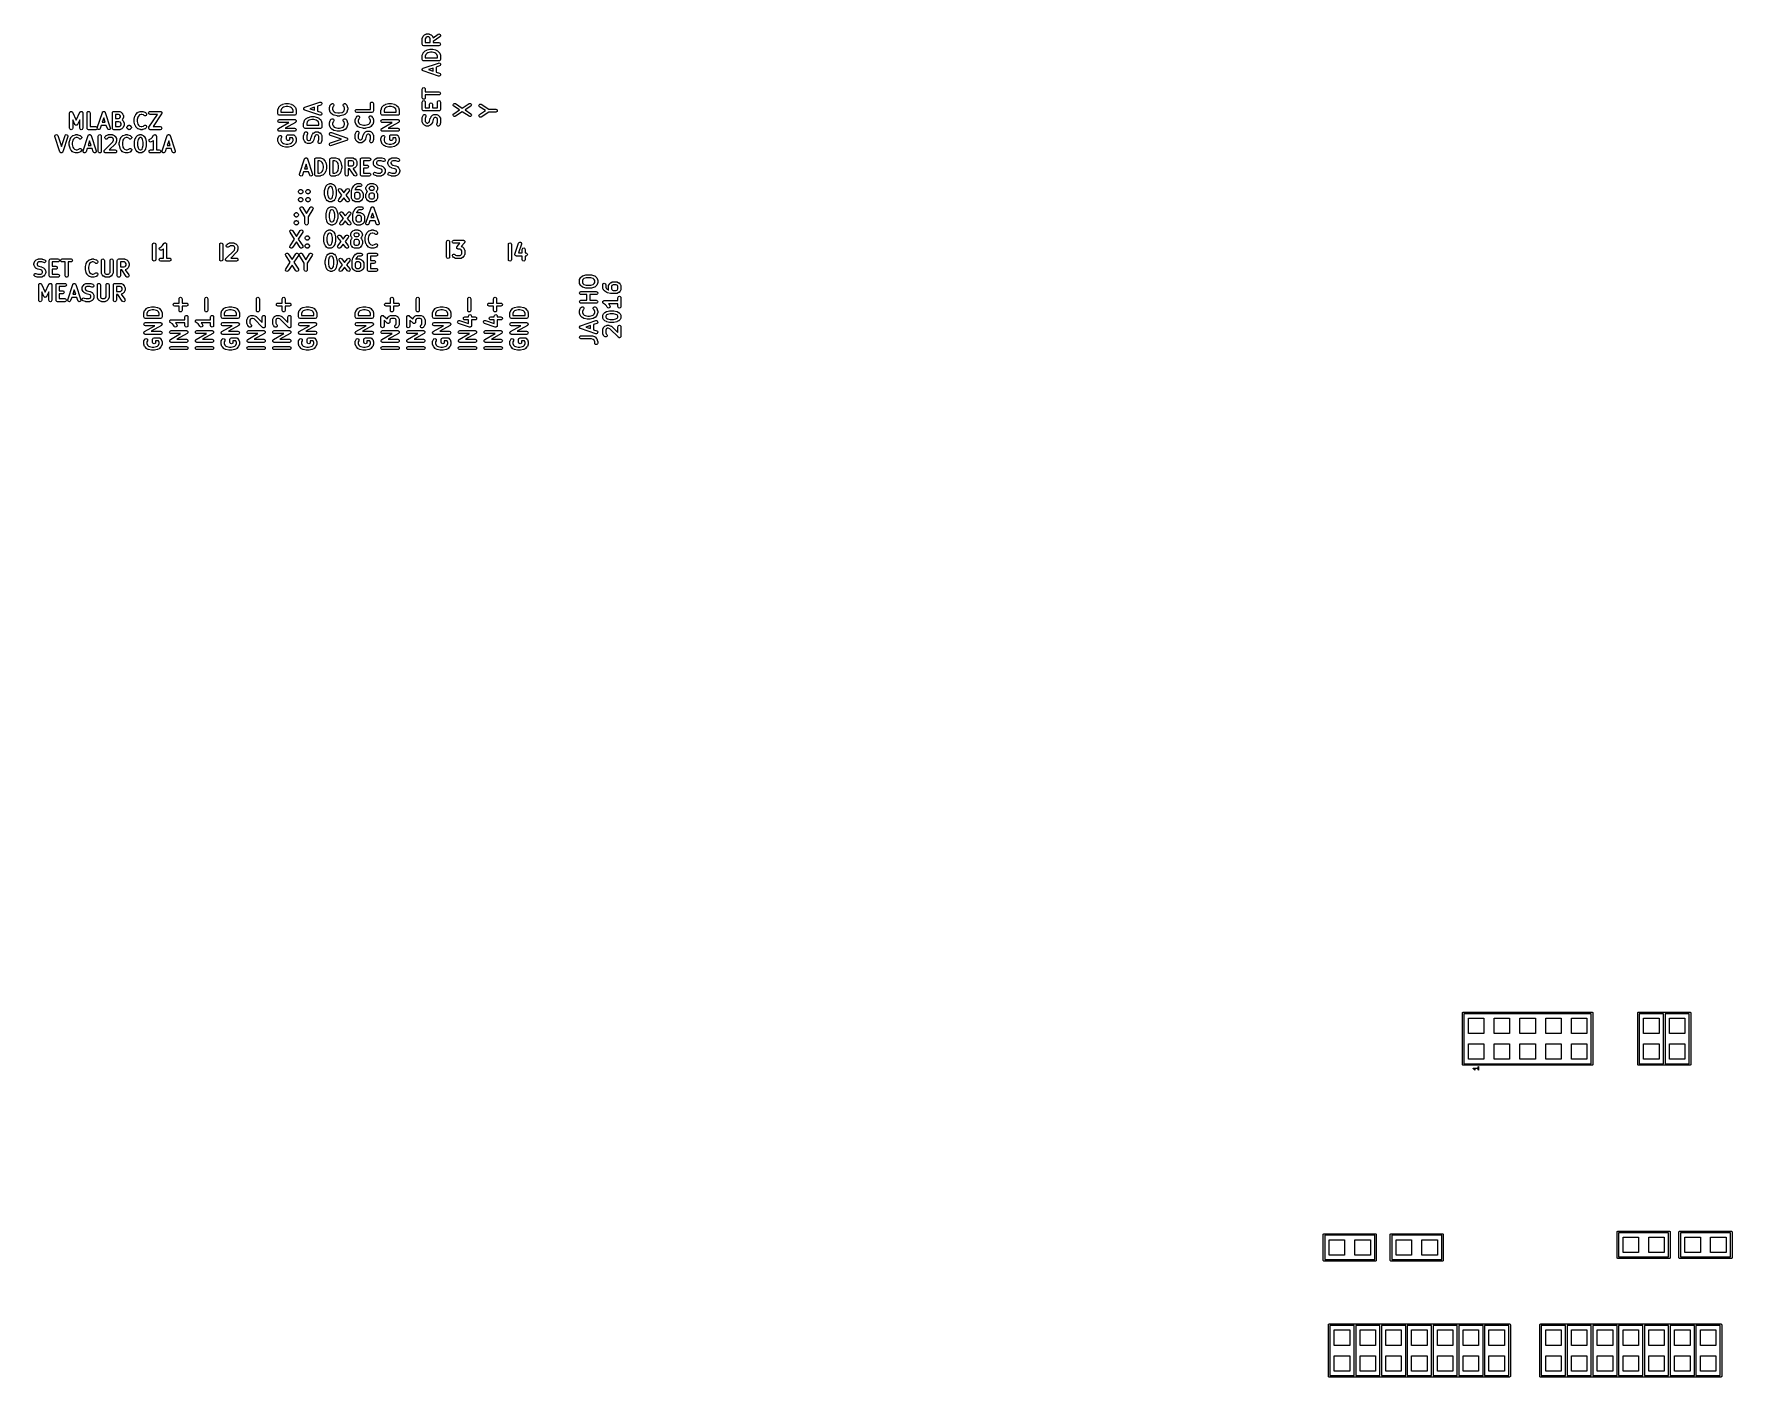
# Model space of a CAD drawing. Extents: x -4.77 to 1.81, y -0.1 to 5.11.
import ezdxf

# ---------------------------------------------------------------- set-up
doc = ezdxf.new("R2010")
doc.units = 0
doc.header["$MEASUREMENT"] = 0
doc.layers.add('BLACK', color=7, linetype='CONTINUOUS')

msp = doc.modelspace()

# ---------------------------------------------------------------- linework, layer by layer
at = {"layer": 'BLACK', "linetype": 'CONTINUOUS'}
for p, q in [((-3.26825, 5.0917), (-3.26789, 5.09301)), ((-3.26825, 5.0692), (-3.26825, 5.0917)), ((-3.26789, 5.09301), (-3.26762, 5.09434)), ((-3.26762, 5.09434), (-3.26481, 5.09996)), ((-3.26481, 5.09996), (-3.26418, 5.10068)), ((-3.26418, 5.10068), (-3.2637, 5.1015)), ((-3.2637, 5.1015), (-3.26089, 5.10431)), ((-3.26089, 5.10431), (-3.26007, 5.10479)), ((-3.26007, 5.10479), (-3.25936, 5.10542)), ((-3.25936, 5.10542), (-3.25373, 5.10823)), ((-3.25467, 5.09382), (-3.25643, 5.0903)), ((-3.25643, 5.0903), (-3.25643, 5.07511)), ((-3.25643, 5.07511), (-3.23731, 5.07511)), ((-3.25322, 5.09528), (-3.25467, 5.09382)), ((-3.25373, 5.10823), (-3.2524, 5.1085)), ((-3.2497, 5.09704), (-3.25322, 5.09528)), ((-3.2524, 5.1085), (-3.25109, 5.10885)), ((-3.25109, 5.10885), (-3.24265, 5.10885)), ((-3.24405, 5.09704), (-3.2497, 5.09704)), ((-3.24053, 5.09528), (-3.24405, 5.09704)), ((-3.24265, 5.10885), (-3.24134, 5.1085)), ((-3.24134, 5.1085), (-3.24001, 5.10823)), ((-3.23907, 5.09382), (-3.24053, 5.09528)), ((-3.24001, 5.10823), (-3.23439, 5.10542)), ((-3.23731, 5.0903), (-3.23907, 5.09382)), ((-3.23731, 5.07511), (-3.23731, 5.0903)), ((-3.23439, 5.10542), (-3.23368, 5.10479)), ((-3.23368, 5.10479), (-3.23285, 5.10431)), ((-3.23285, 5.10431), (-3.23004, 5.1015)), ((-3.23004, 5.1015), (-3.22957, 5.10068)), ((-3.22957, 5.10068), (-3.22894, 5.09996)), ((-3.22894, 5.09996), (-3.22612, 5.09434)), ((-3.22612, 5.09434), (-3.22609, 5.09419)), ((-3.22609, 5.09419), (-3.20667, 5.10779)), ((-3.1999, 5.09811), (-3.2255, 5.08019)), ((-3.2255, 5.08019), (-3.2255, 5.07511)), ((-3.2255, 5.07511), (-3.20328, 5.07511)), ((-3.20667, 5.10779), (-3.2038, 5.10883)), ((-3.2038, 5.10883), (-3.20079, 5.1083)), ((-3.20328, 5.07511), (-3.20033, 5.07432)), ((-3.20079, 5.1083), (-3.19845, 5.10633)), ((-3.20033, 5.07432), (-3.19817, 5.07215)), ((-3.19793, 5.10045), (-3.1999, 5.09811)), ((-3.19845, 5.10633), (-3.1974, 5.10346)), ((-3.1974, 5.10346), (-3.19793, 5.10045)), ((-3.26745, 5.06625), (-3.26825, 5.0692)), ((-3.26825, 5.02421), (-3.268, 5.02513)), ((-3.26825, 5.01015), (-3.26825, 5.02421)), ((-3.26745, 5.00719), (-3.26825, 5.01015)), ((-3.268, 5.02513), (-3.26794, 5.02607)), ((-3.26794, 5.02607), (-3.26513, 5.03451)), ((-3.26529, 5.06409), (-3.26745, 5.06625)), ((-3.26529, 5.00503), (-3.26745, 5.00719)), ((-3.26234, 5.0633), (-3.26529, 5.06409)), ((-3.26513, 5.03451), (-3.26438, 5.03564)), ((-3.26438, 5.03564), (-3.2637, 5.03682)), ((-3.2637, 5.03682), (-3.25808, 5.04244)), ((-3.20328, 5.0633), (-3.26234, 5.0633)), ((-3.25808, 5.04244), (-3.25726, 5.04292)), ((-3.25726, 5.04292), (-3.25654, 5.04355)), ((-3.25654, 5.04355), (-3.25092, 5.04636)), ((-3.25437, 5.02945), (-3.25643, 5.02325)), ((-3.25643, 5.02325), (-3.25643, 5.01605)), ((-3.25643, 5.01605), (-3.20919, 5.01605)), ((-3.25041, 5.03341), (-3.25437, 5.02945)), ((-3.25092, 5.04636), (-3.25028, 5.04649)), ((-3.24622, 5.03551), (-3.25041, 5.03341)), ((-3.25028, 5.04649), (-3.24971, 5.04681)), ((-3.24971, 5.04681), (-3.23846, 5.04962)), ((-3.2363, 5.03799), (-3.24622, 5.03551)), ((-3.23846, 5.04962), (-3.23773, 5.04961)), ((-3.23773, 5.04961), (-3.23703, 5.0498)), ((-3.23703, 5.0498), (-3.22859, 5.0498)), ((-3.22932, 5.03799), (-3.2363, 5.03799)), ((-3.21941, 5.03551), (-3.22932, 5.03799)), ((-3.22859, 5.0498), (-3.22789, 5.04961)), ((-3.22789, 5.04961), (-3.22716, 5.04962)), ((-3.22716, 5.04962), (-3.21591, 5.04681)), ((-3.21522, 5.03341), (-3.21941, 5.03551)), ((-3.21591, 5.04681), (-3.21534, 5.04649)), ((-3.21534, 5.04649), (-3.2147, 5.04636)), ((-3.21126, 5.02945), (-3.21522, 5.03341)), ((-3.2147, 5.04636), (-3.20908, 5.04355)), ((-3.20919, 5.02325), (-3.21126, 5.02945)), ((-3.20919, 5.01605), (-3.20919, 5.02325)), ((-3.20908, 5.04355), (-3.20837, 5.04292)), ((-3.20837, 5.04292), (-3.20755, 5.04244)), ((-3.20755, 5.04244), (-3.20192, 5.03682)), ((-3.20033, 5.06409), (-3.20328, 5.0633)), ((-3.20192, 5.03682), (-3.20124, 5.03564)), ((-3.20124, 5.03564), (-3.20049, 5.03451)), ((-3.20049, 5.03451), (-3.19768, 5.02607)), ((-3.19817, 5.06625), (-3.20033, 5.06409)), ((-3.19817, 5.00719), (-3.20033, 5.00503)), ((-3.19817, 5.07215), (-3.19738, 5.0692)), ((-3.19738, 5.0692), (-3.19817, 5.06625)), ((-3.19738, 5.01015), (-3.19817, 5.00719)), ((-3.19768, 5.02607), (-3.19763, 5.02513)), ((-3.19763, 5.02513), (-3.19738, 5.02421)), ((-3.19738, 5.02421), (-3.19738, 5.01015)), ((-3.26813, 4.97196), (-3.26796, 4.97228)), ((-3.26805, 4.97078), (-3.26813, 4.97196)), ((-3.26813, 4.96959), (-3.26805, 4.97078)), ((-3.26796, 4.96927), (-3.26813, 4.96959)), ((-3.26796, 4.97228), (-3.26794, 4.97264)), ((-3.26794, 4.96891), (-3.26796, 4.96927)), ((-3.26794, 4.97264), (-3.26729, 4.97363)), ((-3.26729, 4.96792), (-3.26794, 4.96891)), ((-3.26729, 4.97363), (-3.26676, 4.97469)), ((-3.26676, 4.96686), (-3.26729, 4.96792)), ((-3.26676, 4.97469), (-3.26646, 4.97489)), ((-3.26646, 4.96666), (-3.26676, 4.96686)), ((-3.26646, 4.97489), (-3.26626, 4.97519)), ((-3.26626, 4.96636), (-3.26646, 4.96666)), ((-3.26626, 4.97519), (-3.2652, 4.97573)), ((-3.2652, 4.96583), (-3.26626, 4.96636)), ((-3.26234, 5.00424), (-3.26529, 5.00503)), ((-3.2652, 4.97573), (-3.26421, 4.97638)), ((-3.26421, 4.96517), (-3.2652, 4.96583)), ((-3.26421, 4.97638), (-3.20515, 4.99606)), ((-3.20515, 4.94549), (-3.26421, 4.96517)), ((-3.20328, 5.00424), (-3.26234, 5.00424)), ((-3.22606, 4.97664), (-3.24366, 4.97078)), ((-3.24366, 4.97078), (-3.22606, 4.96491)), ((-3.22606, 4.96491), (-3.22606, 4.97664)), ((-3.20142, 4.98486), (-3.21425, 4.98058)), ((-3.21425, 4.98058), (-3.21425, 4.96097)), ((-3.21425, 4.96097), (-3.20142, 4.95669)), ((-3.20515, 4.99606), (-3.2021, 4.99625)), ((-3.2021, 4.94531), (-3.20515, 4.94549)), ((-3.20033, 5.00503), (-3.20328, 5.00424)), ((-3.2021, 4.99625), (-3.19937, 4.99488)), ((-3.19937, 4.94667), (-3.2021, 4.94531)), ((-3.19887, 4.98654), (-3.20142, 4.98486)), ((-3.20142, 4.95669), (-3.19887, 4.95501)), ((-3.19937, 4.99488), (-3.19768, 4.99233)), ((-3.19768, 4.94922), (-3.19937, 4.94667)), ((-3.1975, 4.98928), (-3.19887, 4.98654)), ((-3.19887, 4.95501), (-3.1975, 4.95228)), ((-3.19768, 4.99233), (-3.1975, 4.98928)), ((-3.1975, 4.95228), (-3.19768, 4.94922)), ((-3.26825, 4.89485), (-3.26745, 4.8978)), ((-3.26825, 4.8611), (-3.26825, 4.89485)), ((-3.26745, 4.8978), (-3.26529, 4.89996)), ((-3.26529, 4.89996), (-3.26234, 4.90075)), ((-3.26234, 4.90075), (-3.25939, 4.89996)), ((-3.25939, 4.89996), (-3.25723, 4.8978)), ((-3.25723, 4.8978), (-3.25643, 4.89485)), ((-3.25643, 4.89485), (-3.25643, 4.88388)), ((-3.25643, 4.88388), (-3.20328, 4.88388)), ((-3.20328, 4.88388), (-3.20033, 4.88309)), ((-3.20033, 4.88309), (-3.19817, 4.88093)), ((-3.19817, 4.87502), (-3.20033, 4.87286)), ((-3.19817, 4.88093), (-3.19738, 4.87798)), ((-3.19738, 4.87798), (-3.19817, 4.87502)), ((-3.82825, 4.81316), (-3.828, 4.81408)), ((-3.82825, 4.7991), (-3.82825, 4.81316)), ((-3.828, 4.81408), (-3.82794, 4.81503)), ((-3.82794, 4.81503), (-3.82513, 4.82346)), ((-3.82513, 4.82346), (-3.82438, 4.8246)), ((-3.82438, 4.8246), (-3.8237, 4.82577)), ((-3.8237, 4.82577), (-3.81808, 4.8314)), ((-3.81808, 4.8314), (-3.81726, 4.83187)), ((-3.81726, 4.83187), (-3.81654, 4.8325)), ((-3.81654, 4.8325), (-3.81092, 4.83532)), ((-3.81437, 4.81841), (-3.81643, 4.8122)), ((-3.81643, 4.8122), (-3.81643, 4.80501)), ((-3.81041, 4.82237), (-3.81437, 4.81841)), ((-3.81092, 4.83532), (-3.81028, 4.83545)), ((-3.80622, 4.82446), (-3.81041, 4.82237)), ((-3.81028, 4.83545), (-3.80971, 4.83576)), ((-3.80971, 4.83576), (-3.79846, 4.83858)), ((-3.7963, 4.82694), (-3.80622, 4.82446)), ((-3.79846, 4.83858), (-3.79773, 4.83856)), ((-3.79773, 4.83856), (-3.79703, 4.83875)), ((-3.79703, 4.83875), (-3.78859, 4.83875)), ((-3.78932, 4.82694), (-3.7963, 4.82694)), ((-3.77941, 4.82446), (-3.78932, 4.82694)), ((-3.78859, 4.83875), (-3.78789, 4.83856)), ((-3.78789, 4.83856), (-3.78716, 4.83858)), ((-3.78716, 4.83858), (-3.77591, 4.83576)), ((-3.77522, 4.82237), (-3.77941, 4.82446)), ((-3.77591, 4.83576), (-3.77534, 4.83545)), ((-3.77534, 4.83545), (-3.7747, 4.83532)), ((-3.77126, 4.81841), (-3.77522, 4.82237)), ((-3.7747, 4.83532), (-3.76908, 4.8325)), ((-3.76919, 4.8122), (-3.77126, 4.81841)), ((-3.76919, 4.80501), (-3.76919, 4.8122)), ((-3.76908, 4.8325), (-3.76837, 4.83187)), ((-3.76837, 4.83187), (-3.76755, 4.8314)), ((-3.76755, 4.8314), (-3.76192, 4.82577)), ((-3.76192, 4.82577), (-3.76124, 4.8246)), ((-3.76124, 4.8246), (-3.76049, 4.82346)), ((-3.76049, 4.82346), (-3.75768, 4.81503)), ((-3.75768, 4.81503), (-3.75763, 4.81408)), ((-3.75763, 4.81408), (-3.75738, 4.81316)), ((-3.75738, 4.81316), (-3.75738, 4.7991)), ((-3.72813, 4.81997), (-3.72796, 4.82029)), ((-3.72805, 4.81879), (-3.72813, 4.81997)), ((-3.72813, 4.8176), (-3.72805, 4.81879)), ((-3.72796, 4.81728), (-3.72813, 4.8176)), ((-3.72796, 4.82029), (-3.72794, 4.82065)), ((-3.72794, 4.81692), (-3.72796, 4.81728)), ((-3.72794, 4.82065), (-3.72729, 4.82164)), ((-3.72729, 4.81593), (-3.72794, 4.81692)), ((-3.72729, 4.82164), (-3.72676, 4.8227)), ((-3.72676, 4.81487), (-3.72729, 4.81593)), ((-3.72676, 4.8227), (-3.72646, 4.8229)), ((-3.72646, 4.81467), (-3.72676, 4.81487)), ((-3.72646, 4.8229), (-3.72626, 4.8232)), ((-3.72626, 4.81437), (-3.72646, 4.81467)), ((-3.72626, 4.8232), (-3.7252, 4.82373)), ((-3.7252, 4.81384), (-3.72626, 4.81437)), ((-3.7252, 4.82373), (-3.72421, 4.82439)), ((-3.72421, 4.81318), (-3.7252, 4.81384)), ((-3.72421, 4.82439), (-3.66515, 4.84407)), ((-3.66515, 4.7935), (-3.72421, 4.81318)), ((-3.68606, 4.82465), (-3.70366, 4.81879)), ((-3.70366, 4.81879), (-3.68606, 4.81292)), ((-3.68606, 4.81292), (-3.68606, 4.82465)), ((-3.66142, 4.83287), (-3.67425, 4.82859)), ((-3.67425, 4.82859), (-3.67425, 4.80898)), ((-3.67425, 4.80898), (-3.66142, 4.8047)), ((-3.66515, 4.84407), (-3.6621, 4.84426)), ((-3.6621, 4.84426), (-3.65937, 4.84289)), ((-3.65887, 4.83455), (-3.66142, 4.83287)), ((-3.65937, 4.84289), (-3.65768, 4.84034)), ((-3.6575, 4.83729), (-3.65887, 4.83455)), ((-3.65768, 4.84034), (-3.6575, 4.83729)), ((-3.62825, 4.8216), (-3.628, 4.82252)), ((-3.62825, 4.81597), (-3.62825, 4.8216)), ((-3.628, 4.81505), (-3.62825, 4.81597)), ((-3.628, 4.82252), (-3.62794, 4.82346)), ((-3.62794, 4.81411), (-3.628, 4.81505)), ((-3.62794, 4.82346), (-3.62513, 4.8319)), ((-3.62513, 4.80567), (-3.62794, 4.81411)), ((-3.62513, 4.8319), (-3.62438, 4.83303)), ((-3.62438, 4.83303), (-3.6237, 4.83421)), ((-3.6237, 4.83421), (-3.62089, 4.83702)), ((-3.62089, 4.83702), (-3.61824, 4.83855)), ((-3.61824, 4.83855), (-3.61519, 4.83855)), ((-3.61437, 4.82684), (-3.61643, 4.82064)), ((-3.61643, 4.82064), (-3.61643, 4.81693)), ((-3.61643, 4.81693), (-3.61437, 4.81073)), ((-3.61519, 4.83855), (-3.61254, 4.83702)), ((-3.61254, 4.82867), (-3.61437, 4.82684)), ((-3.61437, 4.81073), (-3.61041, 4.80677)), ((-3.61254, 4.83702), (-3.61101, 4.83437)), ((-3.61101, 4.83132), (-3.61254, 4.82867)), ((-3.61101, 4.83437), (-3.61101, 4.83132)), ((-3.57522, 4.80677), (-3.57126, 4.81073)), ((-3.57461, 4.83437), (-3.57308, 4.83702)), ((-3.57461, 4.83132), (-3.57461, 4.83437)), ((-3.57308, 4.82867), (-3.57461, 4.83132)), ((-3.57308, 4.83702), (-3.57044, 4.83855)), ((-3.57126, 4.82684), (-3.57308, 4.82867)), ((-3.56919, 4.82064), (-3.57126, 4.82684)), ((-3.57126, 4.81073), (-3.56919, 4.81693)), ((-3.57044, 4.83855), (-3.56738, 4.83855)), ((-3.56919, 4.81693), (-3.56919, 4.82064)), ((-3.56738, 4.83855), (-3.56473, 4.83702)), ((-3.56473, 4.83702), (-3.56192, 4.83421)), ((-3.56192, 4.83421), (-3.56124, 4.83303)), ((-3.56124, 4.83303), (-3.56049, 4.8319)), ((-3.56049, 4.8319), (-3.55768, 4.82346)), ((-3.55768, 4.81411), (-3.56049, 4.80567)), ((-3.55768, 4.82346), (-3.55763, 4.82252)), ((-3.55763, 4.81505), (-3.55768, 4.81411)), ((-3.55763, 4.82252), (-3.55738, 4.8216)), ((-3.55738, 4.81597), (-3.55763, 4.81505)), ((-3.55738, 4.8216), (-3.55738, 4.81597)), ((-3.52825, 4.81035), (-3.52745, 4.8133)), ((-3.52745, 4.8074), (-3.52825, 4.81035)), ((-3.52745, 4.8133), (-3.52529, 4.81546)), ((-3.52529, 4.81546), (-3.52234, 4.81625)), ((-3.52234, 4.81625), (-3.46919, 4.81625)), ((-3.46919, 4.83847), (-3.4684, 4.84142)), ((-3.46919, 4.81625), (-3.46919, 4.83847)), ((-3.4684, 4.84142), (-3.46624, 4.84358)), ((-3.46624, 4.84358), (-3.46328, 4.84438)), ((-3.46328, 4.84438), (-3.46033, 4.84358)), ((-3.46033, 4.84358), (-3.45817, 4.84142)), ((-3.45817, 4.84142), (-3.45738, 4.83847)), ((-3.45738, 4.81035), (-3.45817, 4.8074)), ((-3.45738, 4.83847), (-3.45738, 4.81035)), ((-3.42825, 4.81316), (-3.428, 4.81408)), ((-3.42825, 4.7991), (-3.42825, 4.81316)), ((-3.428, 4.81408), (-3.42794, 4.81503)), ((-3.42794, 4.81503), (-3.42513, 4.82346)), ((-3.42513, 4.82346), (-3.42438, 4.8246)), ((-3.42438, 4.8246), (-3.4237, 4.82577)), ((-3.4237, 4.82577), (-3.41808, 4.8314)), ((-3.41808, 4.8314), (-3.41726, 4.83187)), ((-3.41726, 4.83187), (-3.41654, 4.8325)), ((-3.41654, 4.8325), (-3.41092, 4.83532)), ((-3.41437, 4.81841), (-3.41643, 4.8122)), ((-3.41643, 4.8122), (-3.41643, 4.80501)), ((-3.41041, 4.82237), (-3.41437, 4.81841)), ((-3.41092, 4.83532), (-3.41028, 4.83545)), ((-3.40622, 4.82446), (-3.41041, 4.82237)), ((-3.41028, 4.83545), (-3.40971, 4.83576)), ((-3.40971, 4.83576), (-3.39846, 4.83858)), ((-3.3963, 4.82694), (-3.40622, 4.82446)), ((-3.39846, 4.83858), (-3.39773, 4.83856)), ((-3.39773, 4.83856), (-3.39703, 4.83875)), ((-3.39703, 4.83875), (-3.38859, 4.83875)), ((-3.38932, 4.82694), (-3.3963, 4.82694)), ((-3.37941, 4.82446), (-3.38932, 4.82694)), ((-3.38859, 4.83875), (-3.38789, 4.83856)), ((-3.38789, 4.83856), (-3.38716, 4.83858)), ((-3.38716, 4.83858), (-3.37591, 4.83576)), ((-3.37522, 4.82237), (-3.37941, 4.82446)), ((-3.37591, 4.83576), (-3.37534, 4.83545)), ((-3.37534, 4.83545), (-3.3747, 4.83532)), ((-3.37126, 4.81841), (-3.37522, 4.82237)), ((-3.3747, 4.83532), (-3.36908, 4.8325)), ((-3.36919, 4.8122), (-3.37126, 4.81841)), ((-3.36919, 4.80501), (-3.36919, 4.8122)), ((-3.36908, 4.8325), (-3.36837, 4.83187)), ((-3.36837, 4.83187), (-3.36755, 4.8314)), ((-3.36755, 4.8314), (-3.36192, 4.82577)), ((-3.36192, 4.82577), (-3.36124, 4.8246)), ((-3.36124, 4.8246), (-3.36049, 4.82346)), ((-3.36049, 4.82346), (-3.35768, 4.81503)), ((-3.35768, 4.81503), (-3.35763, 4.81408)), ((-3.35763, 4.81408), (-3.35738, 4.81316)), ((-3.35738, 4.81316), (-3.35738, 4.7991)), ((-3.26745, 4.85815), (-3.26825, 4.8611)), ((-3.26825, 4.84423), (-3.26745, 4.84718)), ((-3.26825, 4.81611), (-3.26825, 4.84423)), ((-3.26745, 4.81316), (-3.26825, 4.81611)), ((-3.26529, 4.85599), (-3.26745, 4.85815)), ((-3.26745, 4.84718), (-3.26529, 4.84934)), ((-3.26529, 4.81099), (-3.26745, 4.81316)), ((-3.26234, 4.8552), (-3.26529, 4.85599)), ((-3.26529, 4.84934), (-3.26234, 4.85013)), ((-3.26234, 4.8102), (-3.26529, 4.81099)), ((-3.25939, 4.85599), (-3.26234, 4.8552)), ((-3.26234, 4.85013), (-3.25939, 4.84934)), ((-3.20328, 4.8102), (-3.26234, 4.8102)), ((-3.25723, 4.85815), (-3.25939, 4.85599)), ((-3.25939, 4.84934), (-3.25723, 4.84718)), ((-3.25643, 4.8611), (-3.25723, 4.85815)), ((-3.25723, 4.84718), (-3.25643, 4.84423)), ((-3.20328, 4.87207), (-3.25643, 4.87207)), ((-3.25643, 4.87207), (-3.25643, 4.8611)), ((-3.25643, 4.84423), (-3.25643, 4.82201)), ((-3.25643, 4.82201), (-3.24012, 4.82201)), ((-3.24012, 4.83579), (-3.23933, 4.83875)), ((-3.24012, 4.82201), (-3.24012, 4.83579)), ((-3.23933, 4.83875), (-3.23717, 4.84091)), ((-3.23717, 4.84091), (-3.23422, 4.8417)), ((-3.23422, 4.8417), (-3.23127, 4.84091)), ((-3.23127, 4.84091), (-3.2291, 4.83875)), ((-3.2291, 4.83875), (-3.22831, 4.83579)), ((-3.22831, 4.83579), (-3.22831, 4.82201)), ((-3.22831, 4.82201), (-3.20919, 4.82201)), ((-3.20919, 4.84423), (-3.2084, 4.84718)), ((-3.20919, 4.82201), (-3.20919, 4.84423)), ((-3.2084, 4.84718), (-3.20624, 4.84934)), ((-3.20624, 4.84934), (-3.20328, 4.85013)), ((-3.20033, 4.87286), (-3.20328, 4.87207)), ((-3.20328, 4.85013), (-3.20033, 4.84934)), ((-3.20033, 4.81099), (-3.20328, 4.8102)), ((-3.20033, 4.84934), (-3.19817, 4.84718)), ((-3.19817, 4.81316), (-3.20033, 4.81099)), ((-3.19817, 4.84718), (-3.19738, 4.84423)), ((-3.19738, 4.81611), (-3.19817, 4.81316)), ((-3.19738, 4.84423), (-3.19738, 4.81611)), ((-3.14823, 4.83409), (-3.14725, 4.83699)), ((-3.14763, 4.83109), (-3.14823, 4.83409)), ((-3.14562, 4.8288), (-3.14763, 4.83109)), ((-3.14725, 4.83699), (-3.14496, 4.83901)), ((-3.12346, 4.81403), (-3.14562, 4.8288)), ((-3.14562, 4.79926), (-3.12346, 4.81403)), ((-3.14496, 4.83901), (-3.14196, 4.83961)), ((-3.14196, 4.83961), (-3.13906, 4.83863)), ((-3.13906, 4.83863), (-3.11281, 4.82112)), ((-3.11281, 4.82112), (-3.08656, 4.83863)), ((-3.08001, 4.8288), (-3.10217, 4.81403)), ((-3.10217, 4.81403), (-3.08001, 4.79926)), ((-3.08656, 4.83863), (-3.08366, 4.83961)), ((-3.08366, 4.83961), (-3.08067, 4.83901)), ((-3.08067, 4.83901), (-3.07837, 4.83699)), ((-3.07799, 4.83109), (-3.08001, 4.8288)), ((-3.07837, 4.83699), (-3.07739, 4.83409)), ((-3.07739, 4.83409), (-3.07799, 4.83109)), ((-3.04824, 4.83115), (-3.04732, 4.83407)), ((-3.04758, 4.82817), (-3.04824, 4.83115)), ((-3.04551, 4.82592), (-3.04758, 4.82817)), ((-3.04732, 4.83407), (-3.04507, 4.83614)), ((-3.02241, 4.81121), (-3.04551, 4.82592)), ((-3.04551, 4.79651), (-3.02241, 4.81121)), ((-3.04507, 4.83614), (-3.04209, 4.8368)), ((-3.04209, 4.8368), (-3.03917, 4.83588)), ((-3.03917, 4.83588), (-3.00969, 4.81712)), ((-3.00969, 4.81712), (-2.98328, 4.81712)), ((-2.98328, 4.81712), (-2.98033, 4.81633)), ((-2.98033, 4.81633), (-2.97817, 4.81417)), ((-2.97817, 4.81417), (-2.97738, 4.81121)), ((-2.97738, 4.81121), (-2.97817, 4.80826)), ((-4.63604, 4.80234), (-4.63597, 4.80259)), ((-4.63604, 4.74328), (-4.63604, 4.80234)), ((-4.63525, 4.74033), (-4.63604, 4.74328)), ((-4.63602, 4.80285), (-4.63558, 4.80406)), ((-4.63597, 4.80259), (-4.63602, 4.80285)), ((-4.63558, 4.80406), (-4.63525, 4.80529)), ((-4.63525, 4.80529), (-4.63506, 4.80548)), ((-4.63506, 4.80548), (-4.63497, 4.80573)), ((-4.63497, 4.80573), (-4.63399, 4.80655)), ((-4.63399, 4.80655), (-4.63309, 4.80745)), ((-4.63309, 4.80745), (-4.63283, 4.80752)), ((-4.63283, 4.80752), (-4.63263, 4.80769)), ((-4.63263, 4.80769), (-4.63137, 4.80791)), ((-4.63137, 4.80791), (-4.63014, 4.80825)), ((-4.63014, 4.80825), (-4.62988, 4.80818)), ((-4.62988, 4.80818), (-4.62962, 4.80822)), ((-4.62962, 4.80822), (-4.62842, 4.80779)), ((-4.62842, 4.80779), (-4.62718, 4.80745)), ((-4.62718, 4.80745), (-4.627, 4.80727)), ((-4.627, 4.80727), (-4.62675, 4.80718)), ((-4.62675, 4.80718), (-4.62593, 4.8062)), ((-4.62593, 4.8062), (-4.62502, 4.80529)), ((-4.62502, 4.80529), (-4.62495, 4.80504)), ((-4.62423, 4.74328), (-4.62502, 4.74033)), ((-4.62495, 4.80504), (-4.62478, 4.80484)), ((-4.62478, 4.80484), (-4.61045, 4.77412)), ((-4.6158, 4.75766), (-4.62423, 4.77572)), ((-4.62423, 4.77572), (-4.62423, 4.74328)), ((-4.61547, 4.75726), (-4.6158, 4.75766)), ((-4.61529, 4.75677), (-4.61547, 4.75726)), ((-4.6145, 4.75611), (-4.61529, 4.75677)), ((-4.61384, 4.75532), (-4.6145, 4.75611)), ((-4.61335, 4.75514), (-4.61384, 4.75532)), ((-4.61295, 4.75481), (-4.61335, 4.75514)), ((-4.61193, 4.75463), (-4.61295, 4.75481)), ((-4.61096, 4.75427), (-4.61193, 4.75463)), ((-4.61045, 4.75436), (-4.61096, 4.75427)), ((-4.61045, 4.77412), (-4.59612, 4.80484)), ((-4.60994, 4.75427), (-4.61045, 4.75436)), ((-4.60897, 4.75463), (-4.60994, 4.75427)), ((-4.60795, 4.75481), (-4.60897, 4.75463)), ((-4.60755, 4.75514), (-4.60795, 4.75481)), ((-4.60706, 4.75532), (-4.60755, 4.75514)), ((-4.6064, 4.75611), (-4.60706, 4.75532)), ((-4.60561, 4.75677), (-4.6064, 4.75611)), ((-4.60543, 4.75726), (-4.60561, 4.75677)), ((-4.6051, 4.75766), (-4.60543, 4.75726)), ((-4.59667, 4.77572), (-4.6051, 4.75766)), ((-4.59667, 4.74328), (-4.59667, 4.77572)), ((-4.59588, 4.74033), (-4.59667, 4.74328)), ((-4.59612, 4.80484), (-4.59595, 4.80504)), ((-4.59595, 4.80504), (-4.59588, 4.80529)), ((-4.59588, 4.80529), (-4.59497, 4.8062)), ((-4.59497, 4.8062), (-4.59415, 4.80718)), ((-4.59415, 4.80718), (-4.5939, 4.80727)), ((-4.5939, 4.80727), (-4.59372, 4.80745)), ((-4.59372, 4.80745), (-4.59248, 4.80779)), ((-4.59248, 4.80779), (-4.59128, 4.80822)), ((-4.59128, 4.80822), (-4.59102, 4.80818)), ((-4.59102, 4.80818), (-4.59076, 4.80825)), ((-4.59076, 4.80825), (-4.58953, 4.80791)), ((-4.58953, 4.80791), (-4.58827, 4.80769)), ((-4.58827, 4.80769), (-4.58807, 4.80752)), ((-4.58807, 4.80752), (-4.58781, 4.80745)), ((-4.58781, 4.80745), (-4.58691, 4.80655)), ((-4.58691, 4.80655), (-4.58593, 4.80573)), ((-4.58593, 4.80573), (-4.58584, 4.80548)), ((-4.58584, 4.80548), (-4.58565, 4.80529)), ((-4.58565, 4.80529), (-4.58532, 4.80406)), ((-4.58486, 4.74328), (-4.58565, 4.74033)), ((-4.58532, 4.80406), (-4.58488, 4.80285)), ((-4.58488, 4.80285), (-4.58493, 4.80259)), ((-4.58493, 4.80259), (-4.58486, 4.80234)), ((-4.58486, 4.80234), (-4.58486, 4.74328)), ((-4.56855, 4.80234), (-4.56776, 4.80529)), ((-4.56855, 4.74328), (-4.56855, 4.80234)), ((-4.56776, 4.74033), (-4.56855, 4.74328)), ((-4.56776, 4.80529), (-4.5656, 4.80745)), ((-4.5656, 4.80745), (-4.56264, 4.80825)), ((-4.56264, 4.80825), (-4.55969, 4.80745)), ((-4.55969, 4.80745), (-4.55753, 4.80529)), ((-4.55753, 4.80529), (-4.55674, 4.80234)), ((-4.55674, 4.80234), (-4.55674, 4.74919)), ((-4.55674, 4.74919), (-4.53452, 4.74919)), ((-4.53452, 4.74919), (-4.53157, 4.7484)), ((-4.53157, 4.7484), (-4.52941, 4.74624)), ((-4.52941, 4.74624), (-4.52892, 4.74442)), ((-4.52892, 4.74442), (-4.52888, 4.74515)), ((-4.52888, 4.74515), (-4.50919, 4.80421)), ((-4.51339, 4.75425), (-4.51767, 4.74142)), ((-4.49378, 4.75425), (-4.51339, 4.75425)), ((-4.50359, 4.78366), (-4.50946, 4.76606)), ((-4.50946, 4.76606), (-4.49772, 4.76606)), ((-4.50919, 4.80421), (-4.50854, 4.8052)), ((-4.50854, 4.8052), (-4.50801, 4.80626)), ((-4.50801, 4.80626), (-4.50771, 4.80646)), ((-4.50771, 4.80646), (-4.50751, 4.80676)), ((-4.50751, 4.80676), (-4.50645, 4.80729)), ((-4.50645, 4.80729), (-4.50546, 4.80794)), ((-4.50546, 4.80794), (-4.5051, 4.80796)), ((-4.5051, 4.80796), (-4.50477, 4.80813)), ((-4.50477, 4.80813), (-4.50359, 4.80805)), ((-4.50359, 4.80805), (-4.5024, 4.80813)), ((-4.49772, 4.76606), (-4.50359, 4.78366)), ((-4.5024, 4.80813), (-4.50208, 4.80796)), ((-4.50208, 4.80796), (-4.50172, 4.80794)), ((-4.50172, 4.80794), (-4.50073, 4.80729)), ((-4.50073, 4.80729), (-4.49967, 4.80676)), ((-4.49967, 4.80676), (-4.49947, 4.80646)), ((-4.49947, 4.80646), (-4.49917, 4.80626)), ((-4.49917, 4.80626), (-4.49864, 4.8052)), ((-4.49864, 4.8052), (-4.49799, 4.80421)), ((-4.49799, 4.80421), (-4.4783, 4.74515)), ((-4.48951, 4.74142), (-4.49378, 4.75425)), ((-4.4783, 4.74515), (-4.47812, 4.7421)), ((-4.47012, 4.80234), (-4.46933, 4.80529)), ((-4.47012, 4.74328), (-4.47012, 4.80234)), ((-4.46933, 4.74033), (-4.47012, 4.74328)), ((-4.46933, 4.80529), (-4.46717, 4.80745)), ((-4.46717, 4.80745), (-4.46422, 4.80825)), ((-4.46422, 4.80825), (-4.44453, 4.80825)), ((-4.45831, 4.79643), (-4.45831, 4.78012)), ((-4.44593, 4.79643), (-4.45831, 4.79643)), ((-4.45831, 4.78012), (-4.44593, 4.78012)), ((-4.45831, 4.76831), (-4.45831, 4.74919)), ((-4.44549, 4.76831), (-4.45831, 4.76831)), ((-4.45831, 4.74919), (-4.44312, 4.74919)), ((-4.44241, 4.79467), (-4.44593, 4.79643)), ((-4.44593, 4.78012), (-4.44241, 4.78188)), ((-4.43929, 4.76624), (-4.44549, 4.76831)), ((-4.44453, 4.80825), (-4.44322, 4.80789)), ((-4.44322, 4.80789), (-4.44189, 4.80762)), ((-4.44312, 4.74919), (-4.43959, 4.75095)), ((-4.44095, 4.79322), (-4.44241, 4.79467)), ((-4.44241, 4.78188), (-4.44095, 4.78334)), ((-4.44189, 4.80762), (-4.43627, 4.80481)), ((-4.43919, 4.7897), (-4.44095, 4.79322)), ((-4.44095, 4.78334), (-4.43919, 4.78686)), ((-4.43959, 4.75095), (-4.43814, 4.75241)), ((-4.43814, 4.7651), (-4.43929, 4.76624)), ((-4.43919, 4.78686), (-4.43919, 4.7897)), ((-4.43638, 4.76158), (-4.43814, 4.7651)), ((-4.43814, 4.75241), (-4.43638, 4.75593)), ((-4.43638, 4.75593), (-4.43638, 4.76158)), ((-4.43627, 4.80481), (-4.43556, 4.80418)), ((-4.43556, 4.80418), (-4.43473, 4.8037)), ((-4.43473, 4.8037), (-4.43192, 4.80089)), ((-4.43192, 4.77567), (-4.43197, 4.77561)), ((-4.43197, 4.77561), (-4.43192, 4.77558)), ((-4.43192, 4.80089), (-4.43145, 4.80007)), ((-4.43145, 4.77649), (-4.43192, 4.77567)), ((-4.43192, 4.77558), (-4.42911, 4.77277)), ((-4.42911, 4.74473), (-4.43192, 4.74192)), ((-4.43145, 4.80007), (-4.43081, 4.79936)), ((-4.43081, 4.7772), (-4.43145, 4.77649)), ((-4.43081, 4.79936), (-4.428, 4.79373)), ((-4.428, 4.78283), (-4.43081, 4.7772)), ((-4.42911, 4.77277), (-4.42863, 4.77195)), ((-4.42863, 4.74556), (-4.42911, 4.74473)), ((-4.42863, 4.77195), (-4.428, 4.77123)), ((-4.428, 4.74627), (-4.42863, 4.74556)), ((-4.428, 4.79373), (-4.42773, 4.7924)), ((-4.42773, 4.78416), (-4.428, 4.78283)), ((-4.428, 4.77123), (-4.42519, 4.76561)), ((-4.42519, 4.75189), (-4.428, 4.74627)), ((-4.42773, 4.7924), (-4.42738, 4.79109)), ((-4.42738, 4.78547), (-4.42773, 4.78416)), ((-4.42738, 4.79109), (-4.42738, 4.78547)), ((-4.42519, 4.76561), (-4.42492, 4.76428)), ((-4.42492, 4.75322), (-4.42519, 4.75189)), ((-4.42492, 4.76428), (-4.42457, 4.76297)), ((-4.42457, 4.75453), (-4.42492, 4.75322)), ((-4.42457, 4.76297), (-4.42457, 4.75453)), ((-4.41368, 4.74763), (-4.4123, 4.75001)), ((-4.41368, 4.74457), (-4.41368, 4.74763)), ((-4.4128, 4.74304), (-4.41368, 4.74457)), ((-4.41253, 4.74258), (-4.4128, 4.74304)), ((-4.4123, 4.75001), (-4.41215, 4.75027)), ((-4.41215, 4.75027), (-4.40934, 4.75308)), ((-4.41215, 4.75027), (-4.41215, 4.75027)), ((-4.41215, 4.75027), (-4.41215, 4.75027)), ((-4.40934, 4.75308), (-4.40867, 4.75347)), ((-4.40867, 4.75347), (-4.40812, 4.75402)), ((-4.40812, 4.75402), (-4.40736, 4.75422)), ((-4.40736, 4.75422), (-4.40669, 4.75461)), ((-4.40669, 4.75461), (-4.40591, 4.75461)), ((-4.40591, 4.75461), (-4.40516, 4.75481)), ((-4.40516, 4.75481), (-4.40441, 4.75461)), ((-4.40441, 4.75461), (-4.40363, 4.75461)), ((-4.40363, 4.75461), (-4.40296, 4.75422)), ((-4.40296, 4.75422), (-4.40221, 4.75402)), ((-4.40221, 4.75402), (-4.40166, 4.75347)), ((-4.40166, 4.75347), (-4.40099, 4.75308)), ((-4.40099, 4.75308), (-4.39818, 4.75027)), ((-4.39818, 4.75027), (-4.39802, 4.75001)), ((-4.39753, 4.74304), (-4.39818, 4.74192)), ((-4.39802, 4.75001), (-4.39665, 4.74763)), ((-4.39665, 4.74457), (-4.39753, 4.74304)), ((-4.39665, 4.74763), (-4.39665, 4.74457)), ((-4.38576, 4.77703), (-4.38557, 4.77773)), ((-4.38576, 4.76859), (-4.38576, 4.77703)), ((-4.38557, 4.76789), (-4.38576, 4.76859)), ((-4.38558, 4.77846), (-4.38277, 4.78971)), ((-4.38557, 4.77773), (-4.38558, 4.77846)), ((-4.38558, 4.76716), (-4.38557, 4.76789)), ((-4.38277, 4.75591), (-4.38558, 4.76716)), ((-4.38277, 4.78971), (-4.38245, 4.79028)), ((-4.38245, 4.75534), (-4.38277, 4.75591)), ((-4.38245, 4.79028), (-4.38232, 4.79092)), ((-4.38232, 4.7547), (-4.38245, 4.75534)), ((-4.38232, 4.79092), (-4.37951, 4.79654)), ((-4.37951, 4.74908), (-4.38232, 4.7547)), ((-4.37951, 4.79654), (-4.37888, 4.79726)), ((-4.37888, 4.74837), (-4.37951, 4.74908)), ((-4.37888, 4.79726), (-4.37841, 4.79808)), ((-4.37841, 4.74755), (-4.37888, 4.74837)), ((-4.37841, 4.79808), (-4.37278, 4.8037)), ((-4.37278, 4.74192), (-4.37841, 4.74755)), ((-4.37147, 4.78622), (-4.37395, 4.7763)), ((-4.37395, 4.7763), (-4.37395, 4.76932)), ((-4.37395, 4.76932), (-4.37147, 4.75941)), ((-4.37278, 4.8037), (-4.37161, 4.80438)), ((-4.37161, 4.80438), (-4.37047, 4.80513)), ((-4.36938, 4.79041), (-4.37147, 4.78622)), ((-4.37147, 4.75941), (-4.36938, 4.75522)), ((-4.37047, 4.80513), (-4.36204, 4.80794)), ((-4.36542, 4.79437), (-4.36938, 4.79041)), ((-4.36938, 4.75522), (-4.36542, 4.75126)), ((-4.35921, 4.79643), (-4.36542, 4.79437)), ((-4.36542, 4.75126), (-4.35921, 4.74919)), ((-4.36204, 4.80794), (-4.36109, 4.808)), ((-4.36109, 4.808), (-4.36017, 4.80825)), ((-4.36017, 4.80825), (-4.35454, 4.80825)), ((-4.3555, 4.79643), (-4.35921, 4.79643)), ((-4.35921, 4.74919), (-4.3555, 4.74919)), ((-4.3493, 4.79437), (-4.3555, 4.79643)), ((-4.3555, 4.74919), (-4.3493, 4.75126)), ((-4.35454, 4.80825), (-4.35363, 4.808)), ((-4.35363, 4.808), (-4.35268, 4.80794)), ((-4.35268, 4.80794), (-4.34424, 4.80513)), ((-4.34747, 4.79254), (-4.3493, 4.79437)), ((-4.3493, 4.75126), (-4.34747, 4.75308)), ((-4.34482, 4.79101), (-4.34747, 4.79254)), ((-4.34747, 4.75308), (-4.34482, 4.75461)), ((-4.34177, 4.79101), (-4.34482, 4.79101)), ((-4.34482, 4.75461), (-4.34177, 4.75461)), ((-4.34424, 4.80513), (-4.34311, 4.80438)), ((-4.34311, 4.80438), (-4.34193, 4.8037)), ((-4.34193, 4.8037), (-4.33912, 4.80089)), ((-4.33912, 4.74473), (-4.34193, 4.74192)), ((-4.33912, 4.79254), (-4.34177, 4.79101)), ((-4.34177, 4.75461), (-4.33912, 4.75308)), ((-4.33912, 4.80089), (-4.33759, 4.79824)), ((-4.33759, 4.79519), (-4.33912, 4.79254)), ((-4.33912, 4.75308), (-4.33759, 4.75044)), ((-4.33759, 4.74738), (-4.33912, 4.74473)), ((-4.33759, 4.79824), (-4.33759, 4.79519)), ((-4.33759, 4.75044), (-4.33759, 4.74738)), ((-4.32952, 4.80234), (-4.32873, 4.80529)), ((-4.32873, 4.79939), (-4.32952, 4.80234)), ((-4.32952, 4.74328), (-4.32947, 4.74347)), ((-4.32917, 4.74199), (-4.32952, 4.74328)), ((-4.3295, 4.74366), (-4.32907, 4.74494)), ((-4.32947, 4.74347), (-4.3295, 4.74366)), ((-4.32907, 4.74494), (-4.32873, 4.74624)), ((-4.32873, 4.80529), (-4.32656, 4.80745)), ((-4.32656, 4.79723), (-4.32873, 4.79939)), ((-4.32873, 4.74624), (-4.32859, 4.74638)), ((-4.32859, 4.74638), (-4.32852, 4.74656)), ((-4.32852, 4.74656), (-4.29528, 4.79643)), ((-4.32656, 4.80745), (-4.32361, 4.80825)), ((-4.32361, 4.79643), (-4.32656, 4.79723)), ((-4.32361, 4.80825), (-4.28424, 4.80825)), ((-4.29528, 4.79643), (-4.32361, 4.79643)), ((-4.27933, 4.79906), (-4.31258, 4.74919)), ((-4.31258, 4.74919), (-4.28424, 4.74919)), ((-4.28424, 4.80825), (-4.28405, 4.80819)), ((-4.28424, 4.74919), (-4.28129, 4.7484)), ((-4.28405, 4.80819), (-4.28386, 4.80823)), ((-4.28386, 4.80823), (-4.28259, 4.8078)), ((-4.28259, 4.8078), (-4.28129, 4.80745)), ((-4.28129, 4.80745), (-4.28115, 4.80732)), ((-4.28129, 4.7484), (-4.27913, 4.74624)), ((-4.28115, 4.80732), (-4.28096, 4.80725)), ((-4.28096, 4.80725), (-4.28008, 4.80624)), ((-4.28008, 4.80624), (-4.27913, 4.80529)), ((-4.27926, 4.79925), (-4.27933, 4.79906)), ((-4.27913, 4.79939), (-4.27926, 4.79925)), ((-4.27913, 4.80529), (-4.27908, 4.8051)), ((-4.27878, 4.80069), (-4.27913, 4.79939)), ((-4.27913, 4.74624), (-4.27834, 4.74328)), ((-4.27834, 4.74328), (-4.27913, 4.74033)), ((-4.27908, 4.8051), (-4.27895, 4.80496)), ((-4.27895, 4.80496), (-4.27868, 4.80364)), ((-4.27835, 4.80196), (-4.27878, 4.80069)), ((-4.27868, 4.80364), (-4.27834, 4.80234)), ((-4.27834, 4.80234), (-4.27839, 4.80215)), ((-4.27839, 4.80215), (-4.27835, 4.80196)), ((-3.82745, 4.79615), (-3.82825, 4.7991)), ((-3.82825, 4.77098), (-3.82745, 4.77393)), ((-3.82745, 4.76803), (-3.82825, 4.77098)), ((-3.82529, 4.79399), (-3.82745, 4.79615)), ((-3.82745, 4.77393), (-3.82529, 4.77609)), ((-3.82529, 4.76586), (-3.82745, 4.76803)), ((-3.82234, 4.79319), (-3.82529, 4.79399)), ((-3.82529, 4.77609), (-3.82234, 4.77688)), ((-3.82234, 4.76507), (-3.82529, 4.76586)), ((-3.82527, 4.74236), (-3.78552, 4.76507)), ((-3.76328, 4.79319), (-3.82234, 4.79319)), ((-3.82234, 4.77688), (-3.76328, 4.77688)), ((-3.78552, 4.76507), (-3.82234, 4.76507)), ((-3.81643, 4.80501), (-3.76919, 4.80501)), ((-3.76035, 4.76585), (-3.8001, 4.74314)), ((-3.8001, 4.74314), (-3.76328, 4.74314)), ((-3.76033, 4.79399), (-3.76328, 4.79319)), ((-3.76328, 4.77688), (-3.76327, 4.77688)), ((-3.76328, 4.74314), (-3.76033, 4.74235)), ((-3.76327, 4.77688), (-3.76326, 4.77688)), ((-3.76326, 4.77688), (-3.76179, 4.77648)), ((-3.76179, 4.77648), (-3.76033, 4.77609)), ((-3.76033, 4.76586), (-3.76035, 4.76586)), ((-3.76035, 4.76586), (-3.76035, 4.76585)), ((-3.75817, 4.79615), (-3.76033, 4.79399)), ((-3.76033, 4.77609), (-3.76032, 4.77608)), ((-3.75926, 4.76694), (-3.76033, 4.76586)), ((-3.76032, 4.77608), (-3.76031, 4.77608)), ((-3.76031, 4.77608), (-3.75924, 4.775)), ((-3.75818, 4.768), (-3.75926, 4.76694)), ((-3.75924, 4.775), (-3.75817, 4.77393)), ((-3.75817, 4.76803), (-3.75818, 4.76802)), ((-3.75818, 4.76802), (-3.75818, 4.768)), ((-3.75738, 4.7991), (-3.75817, 4.79615)), ((-3.75817, 4.77393), (-3.75817, 4.77392)), ((-3.75817, 4.77392), (-3.75816, 4.77391)), ((-3.75778, 4.76949), (-3.75817, 4.76803)), ((-3.75816, 4.77391), (-3.75777, 4.77244)), ((-3.75738, 4.77095), (-3.75778, 4.76949)), ((-3.75777, 4.77244), (-3.75738, 4.77098)), ((-3.75738, 4.77098), (-3.75738, 4.77097)), ((-3.75738, 4.77097), (-3.75738, 4.77095)), ((-3.72825, 4.76254), (-3.728, 4.76346)), ((-3.72825, 4.74848), (-3.72825, 4.76254)), ((-3.72745, 4.74553), (-3.72825, 4.74848)), ((-3.728, 4.76346), (-3.72794, 4.76441)), ((-3.72794, 4.76441), (-3.72513, 4.77285)), ((-3.72529, 4.74337), (-3.72745, 4.74553)), ((-3.72234, 4.74258), (-3.72529, 4.74337)), ((-3.72513, 4.77285), (-3.72438, 4.77398)), ((-3.72438, 4.77398), (-3.7237, 4.77515)), ((-3.7237, 4.77515), (-3.71808, 4.78078)), ((-3.71808, 4.78078), (-3.71726, 4.78125)), ((-3.71726, 4.78125), (-3.71654, 4.78188)), ((-3.71654, 4.78188), (-3.71092, 4.7847)), ((-3.71437, 4.76779), (-3.71643, 4.76158)), ((-3.71643, 4.76158), (-3.71643, 4.75439)), ((-3.71643, 4.75439), (-3.66919, 4.75439)), ((-3.71041, 4.77175), (-3.71437, 4.76779)), ((-3.71092, 4.7847), (-3.71028, 4.78483)), ((-3.70622, 4.77384), (-3.71041, 4.77175)), ((-3.71028, 4.78483), (-3.70971, 4.78514)), ((-3.70971, 4.78514), (-3.69846, 4.78796)), ((-3.6963, 4.77632), (-3.70622, 4.77384)), ((-3.69846, 4.78796), (-3.69773, 4.78794)), ((-3.69773, 4.78794), (-3.69703, 4.78813)), ((-3.69703, 4.78813), (-3.68859, 4.78813)), ((-3.68932, 4.77632), (-3.6963, 4.77632)), ((-3.67941, 4.77384), (-3.68932, 4.77632)), ((-3.68859, 4.78813), (-3.68789, 4.78794)), ((-3.68789, 4.78794), (-3.68716, 4.78796)), ((-3.68716, 4.78796), (-3.67591, 4.78514)), ((-3.67522, 4.77175), (-3.67941, 4.77384)), ((-3.67591, 4.78514), (-3.67534, 4.78483)), ((-3.67534, 4.78483), (-3.6747, 4.7847)), ((-3.67126, 4.76779), (-3.67522, 4.77175)), ((-3.6747, 4.7847), (-3.66908, 4.78188)), ((-3.66919, 4.76158), (-3.67126, 4.76779)), ((-3.66919, 4.75439), (-3.66919, 4.76158)), ((-3.66908, 4.78188), (-3.66837, 4.78125)), ((-3.66837, 4.78125), (-3.66755, 4.78078)), ((-3.66755, 4.78078), (-3.66192, 4.77515)), ((-3.6621, 4.79331), (-3.66515, 4.7935)), ((-3.66033, 4.74337), (-3.66328, 4.74258)), ((-3.65937, 4.79468), (-3.6621, 4.79331)), ((-3.66192, 4.77515), (-3.66124, 4.77398)), ((-3.66142, 4.8047), (-3.65887, 4.80302)), ((-3.66124, 4.77398), (-3.66049, 4.77285)), ((-3.66049, 4.77285), (-3.65768, 4.76441)), ((-3.65817, 4.74553), (-3.66033, 4.74337)), ((-3.65768, 4.79723), (-3.65937, 4.79468)), ((-3.65887, 4.80302), (-3.6575, 4.80028)), ((-3.65738, 4.74848), (-3.65817, 4.74553)), ((-3.6575, 4.80028), (-3.65768, 4.79723)), ((-3.65768, 4.76441), (-3.65763, 4.76346)), ((-3.65763, 4.76346), (-3.65738, 4.76254)), ((-3.65738, 4.76254), (-3.65738, 4.74848)), ((-3.62825, 4.76254), (-3.628, 4.76346)), ((-3.62825, 4.75692), (-3.62825, 4.76254)), ((-3.628, 4.756), (-3.62825, 4.75692)), ((-3.628, 4.76346), (-3.62794, 4.76441)), ((-3.62794, 4.75505), (-3.628, 4.756)), ((-3.62794, 4.76441), (-3.62513, 4.77285)), ((-3.62513, 4.74661), (-3.62794, 4.75505)), ((-3.62438, 4.80454), (-3.62513, 4.80567)), ((-3.62513, 4.77285), (-3.62438, 4.77398)), ((-3.62438, 4.74548), (-3.62513, 4.74661)), ((-3.6237, 4.80336), (-3.62438, 4.80454)), ((-3.62438, 4.77398), (-3.6237, 4.77515)), ((-3.6237, 4.74431), (-3.62438, 4.74548)), ((-3.61808, 4.79774), (-3.6237, 4.80336)), ((-3.6237, 4.77515), (-3.62089, 4.77797)), ((-3.61808, 4.73868), (-3.6237, 4.74431)), ((-3.62089, 4.77797), (-3.61824, 4.7795)), ((-3.61824, 4.7795), (-3.61519, 4.7795)), ((-3.61726, 4.79726), (-3.61808, 4.79774)), ((-3.61654, 4.79663), (-3.61726, 4.79726)), ((-3.61092, 4.79382), (-3.61654, 4.79663)), ((-3.61437, 4.76779), (-3.61643, 4.76158)), ((-3.61643, 4.76158), (-3.61643, 4.75788)), ((-3.61643, 4.75788), (-3.61437, 4.75167)), ((-3.61519, 4.7795), (-3.61254, 4.77797)), ((-3.61254, 4.76961), (-3.61437, 4.76779)), ((-3.61437, 4.75167), (-3.61041, 4.74771)), ((-3.61254, 4.77797), (-3.61101, 4.77532)), ((-3.61101, 4.77226), (-3.61254, 4.76961)), ((-3.61101, 4.77532), (-3.61101, 4.77226)), ((-3.61028, 4.79369), (-3.61092, 4.79382)), ((-3.61041, 4.80677), (-3.60622, 4.80467)), ((-3.61041, 4.74771), (-3.60622, 4.74562)), ((-3.60971, 4.79337), (-3.61028, 4.79369)), ((-3.59846, 4.79056), (-3.60971, 4.79337)), ((-3.60622, 4.80467), (-3.5963, 4.80219)), ((-3.60622, 4.74562), (-3.5963, 4.74314)), ((-3.59773, 4.79057), (-3.59846, 4.79056)), ((-3.59703, 4.79038), (-3.59773, 4.79057)), ((-3.58859, 4.79038), (-3.59703, 4.79038)), ((-3.5963, 4.80219), (-3.58932, 4.80219)), ((-3.5963, 4.74314), (-3.58932, 4.74314)), ((-3.58932, 4.80219), (-3.57941, 4.80467)), ((-3.58932, 4.74314), (-3.57941, 4.74562)), ((-3.58789, 4.79057), (-3.58859, 4.79038)), ((-3.58716, 4.79056), (-3.58789, 4.79057)), ((-3.57591, 4.79337), (-3.58716, 4.79056)), ((-3.57941, 4.80467), (-3.57522, 4.80677)), ((-3.57941, 4.74562), (-3.57522, 4.74771)), ((-3.57534, 4.79369), (-3.57591, 4.79337)), ((-3.5747, 4.79382), (-3.57534, 4.79369)), ((-3.57522, 4.74771), (-3.57126, 4.75167)), ((-3.56908, 4.79663), (-3.5747, 4.79382)), ((-3.57461, 4.77532), (-3.57308, 4.77797)), ((-3.57461, 4.77226), (-3.57461, 4.77532)), ((-3.57308, 4.76961), (-3.57461, 4.77226)), ((-3.57308, 4.77797), (-3.57044, 4.7795)), ((-3.57126, 4.76779), (-3.57308, 4.76961)), ((-3.56919, 4.76158), (-3.57126, 4.76779)), ((-3.57126, 4.75167), (-3.56919, 4.75788)), ((-3.57044, 4.7795), (-3.56738, 4.7795)), ((-3.56919, 4.75788), (-3.56919, 4.76158)), ((-3.56837, 4.79726), (-3.56908, 4.79663)), ((-3.56755, 4.79774), (-3.56837, 4.79726)), ((-3.56192, 4.80336), (-3.56755, 4.79774)), ((-3.56192, 4.74431), (-3.56755, 4.73868)), ((-3.56738, 4.7795), (-3.56473, 4.77797)), ((-3.56473, 4.77797), (-3.56192, 4.77515)), ((-3.56124, 4.80454), (-3.56192, 4.80336)), ((-3.56192, 4.77515), (-3.56124, 4.77398)), ((-3.56124, 4.74548), (-3.56192, 4.74431)), ((-3.56049, 4.80567), (-3.56124, 4.80454)), ((-3.56124, 4.77398), (-3.56049, 4.77285)), ((-3.56049, 4.74661), (-3.56124, 4.74548)), ((-3.56049, 4.77285), (-3.55768, 4.76441)), ((-3.55768, 4.75505), (-3.56049, 4.74661)), ((-3.55768, 4.76441), (-3.55763, 4.76346)), ((-3.55763, 4.756), (-3.55768, 4.75505)), ((-3.55763, 4.76346), (-3.55738, 4.76254)), ((-3.55738, 4.75692), (-3.55763, 4.756)), ((-3.55738, 4.76254), (-3.55738, 4.75692)), ((-3.52825, 4.77379), (-3.528, 4.77471)), ((-3.52825, 4.76817), (-3.52825, 4.77379)), ((-3.528, 4.76725), (-3.52825, 4.76817)), ((-3.528, 4.77471), (-3.52794, 4.77566)), ((-3.52794, 4.7663), (-3.528, 4.76725)), ((-3.52794, 4.77566), (-3.52513, 4.78409)), ((-3.52513, 4.75786), (-3.52794, 4.7663)), ((-3.52529, 4.80523), (-3.52745, 4.8074)), ((-3.52234, 4.80444), (-3.52529, 4.80523)), ((-3.52513, 4.78409), (-3.52438, 4.78523)), ((-3.52438, 4.75673), (-3.52513, 4.75786)), ((-3.52438, 4.78523), (-3.5237, 4.7864)), ((-3.5237, 4.75555), (-3.52438, 4.75673)), ((-3.5237, 4.7864), (-3.52089, 4.78922)), ((-3.51808, 4.74993), (-3.5237, 4.75555)), ((-3.46328, 4.80444), (-3.52234, 4.80444)), ((-3.52089, 4.78922), (-3.51824, 4.79074)), ((-3.51824, 4.79074), (-3.51519, 4.79074)), ((-3.51726, 4.74945), (-3.51808, 4.74993)), ((-3.51654, 4.74882), (-3.51726, 4.74945)), ((-3.51092, 4.74601), (-3.51654, 4.74882)), ((-3.51437, 4.77904), (-3.51643, 4.77283)), ((-3.51643, 4.77283), (-3.51643, 4.76912)), ((-3.51643, 4.76912), (-3.51437, 4.76292)), ((-3.51519, 4.79074), (-3.51254, 4.78922)), ((-3.51254, 4.78086), (-3.51437, 4.77904)), ((-3.51437, 4.76292), (-3.51041, 4.75896)), ((-3.51254, 4.78922), (-3.51101, 4.78657)), ((-3.51101, 4.78351), (-3.51254, 4.78086)), ((-3.51101, 4.78657), (-3.51101, 4.78351)), ((-3.51028, 4.74588), (-3.51092, 4.74601)), ((-3.51041, 4.75896), (-3.50622, 4.75687)), ((-3.50971, 4.74556), (-3.51028, 4.74588)), ((-3.49846, 4.74275), (-3.50971, 4.74556)), ((-3.50622, 4.75687), (-3.4963, 4.75439)), ((-3.4963, 4.75439), (-3.48932, 4.75439)), ((-3.48932, 4.75439), (-3.47941, 4.75687)), ((-3.47591, 4.74556), (-3.48716, 4.74275)), ((-3.47941, 4.75687), (-3.47522, 4.75896)), ((-3.47534, 4.74588), (-3.47591, 4.74556)), ((-3.4747, 4.74601), (-3.47534, 4.74588)), ((-3.47522, 4.75896), (-3.47126, 4.76292)), ((-3.46908, 4.74882), (-3.4747, 4.74601)), ((-3.47461, 4.78657), (-3.47308, 4.78922)), ((-3.47461, 4.78351), (-3.47461, 4.78657)), ((-3.47308, 4.78086), (-3.47461, 4.78351)), ((-3.47308, 4.78922), (-3.47044, 4.79074)), ((-3.47126, 4.77904), (-3.47308, 4.78086)), ((-3.46919, 4.77283), (-3.47126, 4.77904)), ((-3.47126, 4.76292), (-3.46919, 4.76912)), ((-3.47044, 4.79074), (-3.46738, 4.79074)), ((-3.46919, 4.76912), (-3.46919, 4.77283)), ((-3.46837, 4.74945), (-3.46908, 4.74882)), ((-3.46755, 4.74993), (-3.46837, 4.74945)), ((-3.46192, 4.75555), (-3.46755, 4.74993)), ((-3.46738, 4.79074), (-3.46473, 4.78922)), ((-3.46473, 4.78922), (-3.46192, 4.7864)), ((-3.46033, 4.80523), (-3.46328, 4.80444)), ((-3.46192, 4.7864), (-3.46124, 4.78523)), ((-3.46124, 4.75673), (-3.46192, 4.75555)), ((-3.46124, 4.78523), (-3.46049, 4.78409)), ((-3.46049, 4.75786), (-3.46124, 4.75673)), ((-3.46049, 4.78409), (-3.45768, 4.77566)), ((-3.45768, 4.7663), (-3.46049, 4.75786)), ((-3.45817, 4.8074), (-3.46033, 4.80523)), ((-3.45768, 4.77566), (-3.45763, 4.77471)), ((-3.45763, 4.76725), (-3.45768, 4.7663)), ((-3.45763, 4.77471), (-3.45738, 4.77379)), ((-3.45738, 4.76817), (-3.45763, 4.76725)), ((-3.45738, 4.77379), (-3.45738, 4.76817)), ((-3.42745, 4.79615), (-3.42825, 4.7991)), ((-3.42825, 4.77098), (-3.42745, 4.77393)), ((-3.42745, 4.76803), (-3.42825, 4.77098)), ((-3.42529, 4.79399), (-3.42745, 4.79615)), ((-3.42745, 4.77393), (-3.42529, 4.77609)), ((-3.42529, 4.76586), (-3.42745, 4.76803)), ((-3.42234, 4.79319), (-3.42529, 4.79399)), ((-3.42529, 4.77609), (-3.42234, 4.77688)), ((-3.42234, 4.76507), (-3.42529, 4.76586)), ((-3.42527, 4.74236), (-3.38552, 4.76507)), ((-3.36328, 4.79319), (-3.42234, 4.79319)), ((-3.42234, 4.77688), (-3.36328, 4.77688)), ((-3.38552, 4.76507), (-3.42234, 4.76507)), ((-3.41643, 4.80501), (-3.36919, 4.80501)), ((-3.36035, 4.76585), (-3.4001, 4.74314)), ((-3.4001, 4.74314), (-3.36328, 4.74314)), ((-3.36033, 4.79399), (-3.36328, 4.79319)), ((-3.36328, 4.77688), (-3.36327, 4.77688)), ((-3.36328, 4.74314), (-3.36033, 4.74235)), ((-3.36327, 4.77688), (-3.36326, 4.77688)), ((-3.36326, 4.77688), (-3.36179, 4.77648)), ((-3.36179, 4.77648), (-3.36033, 4.77609)), ((-3.36033, 4.76586), (-3.36035, 4.76586)), ((-3.36035, 4.76586), (-3.36035, 4.76585)), ((-3.35817, 4.79615), (-3.36033, 4.79399)), ((-3.36033, 4.77609), (-3.36032, 4.77608)), ((-3.35926, 4.76694), (-3.36033, 4.76586)), ((-3.36032, 4.77608), (-3.36031, 4.77608)), ((-3.36031, 4.77608), (-3.35924, 4.775)), ((-3.35818, 4.768), (-3.35926, 4.76694)), ((-3.35924, 4.775), (-3.35817, 4.77393)), ((-3.35817, 4.76803), (-3.35818, 4.76802)), ((-3.35818, 4.76802), (-3.35818, 4.768)), ((-3.35738, 4.7991), (-3.35817, 4.79615)), ((-3.35817, 4.77393), (-3.35817, 4.77392)), ((-3.35817, 4.77392), (-3.35816, 4.77391)), ((-3.35778, 4.76949), (-3.35817, 4.76803)), ((-3.35816, 4.77391), (-3.35777, 4.77244)), ((-3.35738, 4.77095), (-3.35778, 4.76949)), ((-3.35777, 4.77244), (-3.35738, 4.77098)), ((-3.35738, 4.77098), (-3.35738, 4.77097)), ((-3.35738, 4.77097), (-3.35738, 4.77095)), ((-3.26825, 4.78236), (-3.268, 4.78328)), ((-3.26825, 4.7683), (-3.26825, 4.78236)), ((-3.26789, 4.76699), (-3.26825, 4.7683)), ((-3.268, 4.78328), (-3.26794, 4.78423)), ((-3.26794, 4.78423), (-3.26513, 4.79267)), ((-3.26762, 4.76566), (-3.26789, 4.76699)), ((-3.26481, 4.76004), (-3.26762, 4.76566)), ((-3.26513, 4.79267), (-3.26345, 4.79522)), ((-3.26418, 4.75932), (-3.26481, 4.76004)), ((-3.2637, 4.7585), (-3.26418, 4.75932)), ((-3.26089, 4.75569), (-3.2637, 4.7585)), ((-3.26345, 4.79522), (-3.26071, 4.79658)), ((-3.26007, 4.75521), (-3.26089, 4.75569)), ((-3.26071, 4.79658), (-3.25766, 4.7964)), ((-3.25936, 4.75458), (-3.26007, 4.75521)), ((-3.25373, 4.75177), (-3.25936, 4.75458)), ((-3.25766, 4.7964), (-3.25511, 4.79472)), ((-3.25393, 4.78893), (-3.25643, 4.7814)), ((-3.25643, 4.7814), (-3.25643, 4.7697)), ((-3.25643, 4.7697), (-3.25467, 4.76618)), ((-3.25511, 4.79472), (-3.25374, 4.79198)), ((-3.25467, 4.76618), (-3.25322, 4.76472)), ((-3.25374, 4.79198), (-3.25393, 4.78893)), ((-3.2524, 4.7515), (-3.25373, 4.75177)), ((-3.25322, 4.76472), (-3.2497, 4.76296)), ((-3.25109, 4.75115), (-3.2524, 4.7515)), ((-3.24547, 4.75115), (-3.25109, 4.75115)), ((-3.2497, 4.76296), (-3.24686, 4.76296)), ((-3.24686, 4.76296), (-3.24334, 4.76472)), ((-3.24416, 4.7515), (-3.24547, 4.75115)), ((-3.24283, 4.75177), (-3.24416, 4.7515)), ((-3.24334, 4.76472), (-3.24188, 4.76618)), ((-3.2372, 4.75458), (-3.24283, 4.75177)), ((-3.24188, 4.76618), (-3.23979, 4.77036)), ((-3.23979, 4.77036), (-3.23714, 4.78098)), ((-3.23649, 4.75521), (-3.2372, 4.75458)), ((-3.23714, 4.78098), (-3.23682, 4.78155)), ((-3.23682, 4.78155), (-3.23669, 4.78219)), ((-3.23669, 4.78219), (-3.23388, 4.78782)), ((-3.23567, 4.75569), (-3.23649, 4.75521)), ((-3.23285, 4.7585), (-3.23567, 4.75569)), ((-3.23388, 4.78782), (-3.23325, 4.78853)), ((-3.23325, 4.78853), (-3.23277, 4.78935)), ((-3.23238, 4.75932), (-3.23285, 4.7585)), ((-3.23277, 4.78935), (-3.22996, 4.79216)), ((-3.23175, 4.76004), (-3.23238, 4.75932)), ((-3.22894, 4.76566), (-3.23175, 4.76004)), ((-3.22996, 4.79216), (-3.22913, 4.79264)), ((-3.22913, 4.79264), (-3.22842, 4.79327)), ((-3.22881, 4.7663), (-3.22894, 4.76566)), ((-3.22849, 4.76687), (-3.22881, 4.7663)), ((-3.22583, 4.77749), (-3.22849, 4.76687)), ((-3.22842, 4.79327), (-3.2228, 4.79608)), ((-3.22374, 4.78168), (-3.22583, 4.77749)), ((-3.22228, 4.78313), (-3.22374, 4.78168)), ((-3.2228, 4.79608), (-3.22147, 4.79635)), ((-3.21876, 4.78489), (-3.22228, 4.78313)), ((-3.22147, 4.79635), (-3.22016, 4.7967)), ((-3.22016, 4.7967), (-3.21453, 4.7967)), ((-3.21593, 4.78489), (-3.21876, 4.78489)), ((-3.21241, 4.78313), (-3.21593, 4.78489)), ((-3.21453, 4.7967), (-3.21322, 4.79635)), ((-3.21322, 4.79635), (-3.21189, 4.79608)), ((-3.21095, 4.78168), (-3.21241, 4.78313)), ((-3.21189, 4.79608), (-3.20627, 4.79327)), ((-3.21188, 4.75587), (-3.2117, 4.75892)), ((-3.21052, 4.75313), (-3.21188, 4.75587)), ((-3.2117, 4.75892), (-3.20919, 4.76645)), ((-3.20919, 4.77816), (-3.21095, 4.78168)), ((-3.20796, 4.75145), (-3.21052, 4.75313)), ((-3.20919, 4.76645), (-3.20919, 4.77816)), ((-3.20491, 4.75127), (-3.20796, 4.75145)), ((-3.20627, 4.79327), (-3.20556, 4.79264)), ((-3.20556, 4.79264), (-3.20473, 4.79216)), ((-3.20218, 4.75263), (-3.20491, 4.75127)), ((-3.20473, 4.79216), (-3.20192, 4.78935)), ((-3.20049, 4.75519), (-3.20218, 4.75263)), ((-3.20192, 4.78935), (-3.20145, 4.78853)), ((-3.20145, 4.78853), (-3.20081, 4.78782)), ((-3.20081, 4.78782), (-3.198, 4.78219)), ((-3.19768, 4.76362), (-3.20049, 4.75519)), ((-3.198, 4.78219), (-3.19773, 4.78086)), ((-3.19773, 4.78086), (-3.19738, 4.77955)), ((-3.19763, 4.76457), (-3.19768, 4.76362)), ((-3.19738, 4.76549), (-3.19763, 4.76457)), ((-3.19738, 4.77955), (-3.19738, 4.76549)), ((-3.14823, 4.79396), (-3.14763, 4.79696)), ((-3.14725, 4.79107), (-3.14823, 4.79396)), ((-3.14763, 4.79696), (-3.14562, 4.79926)), ((-3.14496, 4.78905), (-3.14725, 4.79107)), ((-3.14196, 4.78845), (-3.14496, 4.78905)), ((-3.13906, 4.78943), (-3.14196, 4.78845)), ((-3.11281, 4.80693), (-3.13906, 4.78943)), ((-3.08656, 4.78943), (-3.11281, 4.80693)), ((-3.08366, 4.78845), (-3.08656, 4.78943)), ((-3.08067, 4.78905), (-3.08366, 4.78845)), ((-3.07837, 4.79107), (-3.08067, 4.78905)), ((-3.08001, 4.79926), (-3.07799, 4.79696)), ((-3.07739, 4.79396), (-3.07837, 4.79107)), ((-3.07799, 4.79696), (-3.07739, 4.79396)), ((-3.04824, 4.79128), (-3.04758, 4.79426)), ((-3.04732, 4.78836), (-3.04824, 4.79128)), ((-3.04758, 4.79426), (-3.04551, 4.79651)), ((-3.04507, 4.78629), (-3.04732, 4.78836)), ((-3.04209, 4.78563), (-3.04507, 4.78629)), ((-3.03917, 4.78655), (-3.04209, 4.78563)), ((-3.00969, 4.80531), (-3.03917, 4.78655)), ((-2.98328, 4.80531), (-3.00969, 4.80531)), ((-2.98033, 4.8061), (-2.98328, 4.80531)), ((-2.97817, 4.80826), (-2.98033, 4.8061)), ((-4.69357, 4.71352), (-4.6922, 4.71626)), ((-4.69339, 4.71047), (-4.69357, 4.71352)), ((-4.6737, 4.65142), (-4.69339, 4.71047)), ((-4.6922, 4.71626), (-4.68965, 4.71794)), ((-4.68965, 4.71794), (-4.6866, 4.71813)), ((-4.6866, 4.71813), (-4.68387, 4.71676)), ((-4.68387, 4.71676), (-4.68218, 4.71421)), ((-4.68218, 4.71421), (-4.6681, 4.67196)), ((-4.6681, 4.67196), (-4.65402, 4.71421)), ((-4.64281, 4.71047), (-4.6625, 4.65142)), ((-4.65402, 4.71421), (-4.65233, 4.71676)), ((-4.65233, 4.71676), (-4.6496, 4.71813)), ((-4.6496, 4.71813), (-4.64655, 4.71794)), ((-4.64655, 4.71794), (-4.644, 4.71626)), ((-4.644, 4.71626), (-4.64263, 4.71352)), ((-4.64263, 4.71352), (-4.64281, 4.71047)), ((-4.63745, 4.68703), (-4.63726, 4.68773)), ((-4.63745, 4.67859), (-4.63745, 4.68703)), ((-4.63726, 4.67789), (-4.63745, 4.67859)), ((-4.63727, 4.68846), (-4.63446, 4.69971)), ((-4.63726, 4.68773), (-4.63727, 4.68846)), ((-4.63727, 4.67716), (-4.63726, 4.67789)), ((-4.63446, 4.66591), (-4.63727, 4.67716)), ((-4.63309, 4.73817), (-4.63525, 4.74033)), ((-4.63446, 4.69971), (-4.63414, 4.70028)), ((-4.63414, 4.70028), (-4.63401, 4.70092)), ((-4.63401, 4.70092), (-4.6312, 4.70654)), ((-4.63014, 4.73738), (-4.63309, 4.73817)), ((-4.6312, 4.70654), (-4.63057, 4.70726)), ((-4.63057, 4.70726), (-4.63009, 4.70808)), ((-4.62718, 4.73817), (-4.63014, 4.73738)), ((-4.63009, 4.70808), (-4.62447, 4.7137)), ((-4.62502, 4.74033), (-4.62718, 4.73817)), ((-4.62316, 4.69622), (-4.62564, 4.6863)), ((-4.62564, 4.6863), (-4.62564, 4.67932)), ((-4.62564, 4.67932), (-4.62316, 4.66941)), ((-4.62447, 4.7137), (-4.62329, 4.71438)), ((-4.62329, 4.71438), (-4.62216, 4.71513)), ((-4.62106, 4.70041), (-4.62316, 4.69622)), ((-4.62216, 4.71513), (-4.61372, 4.71794)), ((-4.6171, 4.70437), (-4.62106, 4.70041)), ((-4.6109, 4.70643), (-4.6171, 4.70437)), ((-4.61372, 4.71794), (-4.61277, 4.718)), ((-4.61277, 4.718), (-4.61186, 4.71825)), ((-4.61186, 4.71825), (-4.60623, 4.71825)), ((-4.60719, 4.70643), (-4.6109, 4.70643)), ((-4.60099, 4.70437), (-4.60719, 4.70643)), ((-4.60623, 4.71825), (-4.60531, 4.718)), ((-4.60531, 4.718), (-4.60436, 4.71794)), ((-4.60436, 4.71794), (-4.59593, 4.71513)), ((-4.59916, 4.70254), (-4.60099, 4.70437)), ((-4.59651, 4.70101), (-4.59916, 4.70254)), ((-4.59345, 4.70101), (-4.59651, 4.70101)), ((-4.59593, 4.71513), (-4.59479, 4.71438)), ((-4.59372, 4.73817), (-4.59588, 4.74033)), ((-4.59479, 4.71438), (-4.59362, 4.7137)), ((-4.59076, 4.73738), (-4.59372, 4.73817)), ((-4.59362, 4.7137), (-4.59081, 4.71089)), ((-4.59081, 4.70254), (-4.59345, 4.70101)), ((-4.59081, 4.71089), (-4.58928, 4.70824)), ((-4.58928, 4.70519), (-4.59081, 4.70254)), ((-4.58781, 4.73817), (-4.59076, 4.73738)), ((-4.58928, 4.70824), (-4.58928, 4.70519)), ((-4.58565, 4.74033), (-4.58781, 4.73817)), ((-4.58371, 4.65515), (-4.56403, 4.71421)), ((-4.5656, 4.73817), (-4.56776, 4.74033)), ((-4.56264, 4.73738), (-4.5656, 4.73817)), ((-4.55843, 4.69366), (-4.56429, 4.67606)), ((-4.56403, 4.71421), (-4.56337, 4.7152)), ((-4.56337, 4.7152), (-4.56284, 4.71626)), ((-4.56284, 4.71626), (-4.56254, 4.71646)), ((-4.53452, 4.73738), (-4.56264, 4.73738)), ((-4.56254, 4.71646), (-4.56234, 4.71676)), ((-4.56234, 4.71676), (-4.56128, 4.71729)), ((-4.56128, 4.71729), (-4.56029, 4.71794)), ((-4.56029, 4.71794), (-4.55993, 4.71796)), ((-4.55993, 4.71796), (-4.55961, 4.71813)), ((-4.55961, 4.71813), (-4.55843, 4.71805)), ((-4.55843, 4.71805), (-4.55724, 4.71813)), ((-4.55256, 4.67606), (-4.55843, 4.69366)), ((-4.55724, 4.71813), (-4.55692, 4.71796)), ((-4.55692, 4.71796), (-4.55656, 4.71794)), ((-4.55656, 4.71794), (-4.55557, 4.71729)), ((-4.55557, 4.71729), (-4.55451, 4.71676)), ((-4.55451, 4.71676), (-4.55431, 4.71646)), ((-4.55431, 4.71646), (-4.55401, 4.71626)), ((-4.55401, 4.71626), (-4.55348, 4.7152)), ((-4.55348, 4.7152), (-4.55282, 4.71421)), ((-4.55282, 4.71421), (-4.53314, 4.65515)), ((-4.53157, 4.73817), (-4.53452, 4.73738)), ((-4.52941, 4.74033), (-4.53157, 4.73817)), ((-4.52898, 4.74194), (-4.52941, 4.74033)), ((-4.52769, 4.73937), (-4.52898, 4.74194)), ((-4.52514, 4.73768), (-4.52769, 4.73937)), ((-4.52209, 4.7375), (-4.52514, 4.73768)), ((-4.52496, 4.71234), (-4.52417, 4.71529)), ((-4.52496, 4.65328), (-4.52496, 4.71234)), ((-4.52417, 4.71529), (-4.52201, 4.71745)), ((-4.51936, 4.73887), (-4.52209, 4.7375)), ((-4.52201, 4.71745), (-4.51906, 4.71825)), ((-4.51767, 4.74142), (-4.51936, 4.73887)), ((-4.51906, 4.71825), (-4.5161, 4.71745)), ((-4.5161, 4.71745), (-4.51394, 4.71529)), ((-4.51394, 4.71529), (-4.51315, 4.71234)), ((-4.51315, 4.71234), (-4.51315, 4.65328)), ((-4.50073, 4.65746), (-4.46797, 4.69022)), ((-4.49945, 4.70824), (-4.49792, 4.71089)), ((-4.49945, 4.70519), (-4.49945, 4.70824)), ((-4.49792, 4.70254), (-4.49945, 4.70519)), ((-4.49792, 4.71089), (-4.49511, 4.7137)), ((-4.49527, 4.70101), (-4.49792, 4.70254)), ((-4.49222, 4.70101), (-4.49527, 4.70101)), ((-4.49511, 4.7137), (-4.49429, 4.71418)), ((-4.49429, 4.71418), (-4.49357, 4.71481)), ((-4.49357, 4.71481), (-4.48795, 4.71762)), ((-4.48957, 4.70254), (-4.49222, 4.70101)), ((-4.48744, 4.70467), (-4.48957, 4.70254)), ((-4.48782, 4.73887), (-4.48951, 4.74142)), ((-4.48795, 4.71762), (-4.48662, 4.71789)), ((-4.48509, 4.7375), (-4.48782, 4.73887)), ((-4.48392, 4.70643), (-4.48744, 4.70467)), ((-4.48662, 4.71789), (-4.48531, 4.71825)), ((-4.48531, 4.71825), (-4.47125, 4.71825)), ((-4.48204, 4.73768), (-4.48509, 4.7375)), ((-4.47264, 4.70643), (-4.48392, 4.70643)), ((-4.45864, 4.68285), (-4.4823, 4.65919)), ((-4.47948, 4.73937), (-4.48204, 4.73768)), ((-4.47812, 4.7421), (-4.47948, 4.73937)), ((-4.46912, 4.70467), (-4.47264, 4.70643)), ((-4.47125, 4.71825), (-4.46994, 4.71789)), ((-4.46994, 4.71789), (-4.46861, 4.71762)), ((-4.46717, 4.73817), (-4.46933, 4.74033)), ((-4.46767, 4.70322), (-4.46912, 4.70467)), ((-4.46861, 4.71762), (-4.46298, 4.71481)), ((-4.46797, 4.69022), (-4.46591, 4.69643)), ((-4.46591, 4.6997), (-4.46767, 4.70322)), ((-4.46422, 4.73738), (-4.46717, 4.73817)), ((-4.46591, 4.69643), (-4.46591, 4.6997)), ((-4.44172, 4.73738), (-4.46422, 4.73738)), ((-4.46298, 4.71481), (-4.46227, 4.71418)), ((-4.46227, 4.71418), (-4.46145, 4.7137)), ((-4.46145, 4.7137), (-4.45864, 4.71089)), ((-4.45864, 4.71089), (-4.45816, 4.71007)), ((-4.45796, 4.68403), (-4.45864, 4.68285)), ((-4.45816, 4.71007), (-4.45753, 4.70936)), ((-4.45721, 4.68516), (-4.45796, 4.68403)), ((-4.45753, 4.70936), (-4.45472, 4.70373)), ((-4.4544, 4.6936), (-4.45721, 4.68516)), ((-4.45472, 4.70373), (-4.45445, 4.7024)), ((-4.45445, 4.7024), (-4.45409, 4.70109)), ((-4.45434, 4.69455), (-4.4544, 4.6936)), ((-4.45409, 4.69547), (-4.45434, 4.69455)), ((-4.45409, 4.70109), (-4.45409, 4.69547)), ((-4.44341, 4.68703), (-4.44322, 4.68773)), ((-4.44341, 4.67859), (-4.44341, 4.68703)), ((-4.44322, 4.67789), (-4.44341, 4.67859)), ((-4.44323, 4.68846), (-4.44042, 4.69971)), ((-4.44322, 4.68773), (-4.44323, 4.68846)), ((-4.44323, 4.67716), (-4.44322, 4.67789)), ((-4.44042, 4.66591), (-4.44323, 4.67716)), ((-4.44041, 4.73773), (-4.44172, 4.73738)), ((-4.44042, 4.69971), (-4.4401, 4.70028)), ((-4.43908, 4.738), (-4.44041, 4.73773)), ((-4.4401, 4.70028), (-4.43997, 4.70092)), ((-4.43997, 4.70092), (-4.43716, 4.70654)), ((-4.43346, 4.74081), (-4.43908, 4.738)), ((-4.43716, 4.70654), (-4.43653, 4.70726)), ((-4.43653, 4.70726), (-4.43605, 4.70808)), ((-4.43605, 4.70808), (-4.43043, 4.7137)), ((-4.43274, 4.74145), (-4.43346, 4.74081)), ((-4.43192, 4.74192), (-4.43274, 4.74145)), ((-4.42912, 4.69622), (-4.4316, 4.6863)), ((-4.4316, 4.6863), (-4.4316, 4.67932)), ((-4.4316, 4.67932), (-4.42912, 4.66941)), ((-4.43043, 4.7137), (-4.42925, 4.71438)), ((-4.42925, 4.71438), (-4.42812, 4.71513)), ((-4.42703, 4.70041), (-4.42912, 4.69622)), ((-4.42812, 4.71513), (-4.41969, 4.71794)), ((-4.42306, 4.70437), (-4.42703, 4.70041)), ((-4.41686, 4.70643), (-4.42306, 4.70437)), ((-4.41969, 4.71794), (-4.41874, 4.718)), ((-4.41874, 4.718), (-4.41782, 4.71825)), ((-4.41782, 4.71825), (-4.41219, 4.71825)), ((-4.41315, 4.70643), (-4.41686, 4.70643)), ((-4.40695, 4.70437), (-4.41315, 4.70643)), ((-4.41215, 4.74192), (-4.41253, 4.74258)), ((-4.41219, 4.71825), (-4.41128, 4.718)), ((-4.40934, 4.73911), (-4.41215, 4.74192)), ((-4.41128, 4.718), (-4.41033, 4.71794)), ((-4.41033, 4.71794), (-4.40189, 4.71513)), ((-4.40867, 4.73872), (-4.40934, 4.73911)), ((-4.40812, 4.73817), (-4.40867, 4.73872)), ((-4.40736, 4.73797), (-4.40812, 4.73817)), ((-4.40669, 4.73758), (-4.40736, 4.73797)), ((-4.40512, 4.70254), (-4.40695, 4.70437)), ((-4.40591, 4.73758), (-4.40669, 4.73758)), ((-4.40516, 4.73738), (-4.40591, 4.73758)), ((-4.40441, 4.73758), (-4.40516, 4.73738)), ((-4.40247, 4.70101), (-4.40512, 4.70254)), ((-4.40363, 4.73758), (-4.40441, 4.73758)), ((-4.40296, 4.73797), (-4.40363, 4.73758)), ((-4.40221, 4.73817), (-4.40296, 4.73797)), ((-4.39942, 4.70101), (-4.40247, 4.70101)), ((-4.40166, 4.73872), (-4.40221, 4.73817)), ((-4.40189, 4.71513), (-4.40076, 4.71438)), ((-4.40141, 4.73887), (-4.40166, 4.73872)), ((-4.40099, 4.73911), (-4.40141, 4.73887)), ((-4.39818, 4.74192), (-4.40099, 4.73911)), ((-4.40099, 4.73911), (-4.40099, 4.73911)), ((-4.40076, 4.71438), (-4.39958, 4.7137)), ((-4.39958, 4.7137), (-4.39677, 4.71089)), ((-4.39677, 4.70254), (-4.39942, 4.70101)), ((-4.39677, 4.71089), (-4.39524, 4.70824)), ((-4.39524, 4.70519), (-4.39677, 4.70254)), ((-4.39524, 4.70824), (-4.39524, 4.70519)), ((-4.38435, 4.68984), (-4.38416, 4.69055)), ((-4.38435, 4.67578), (-4.38435, 4.68984)), ((-4.38418, 4.69127), (-4.38136, 4.70252)), ((-4.38416, 4.69055), (-4.38418, 4.69127)), ((-4.38136, 4.70252), (-4.38105, 4.70309)), ((-4.38105, 4.70309), (-4.38092, 4.70373)), ((-4.38092, 4.70373), (-4.37811, 4.70936)), ((-4.37811, 4.70936), (-4.37747, 4.71007)), ((-4.37747, 4.71007), (-4.377, 4.71089)), ((-4.377, 4.71089), (-4.37419, 4.7137)), ((-4.37419, 4.7137), (-4.37336, 4.71418)), ((-4.37336, 4.71418), (-4.37265, 4.71481)), ((-4.37161, 4.74124), (-4.37278, 4.74192)), ((-4.37265, 4.71481), (-4.36703, 4.71762)), ((-4.37006, 4.69903), (-4.37254, 4.68912)), ((-4.37254, 4.68912), (-4.37254, 4.67651)), ((-4.37047, 4.74049), (-4.37161, 4.74124)), ((-4.36204, 4.73768), (-4.37047, 4.74049)), ((-4.36797, 4.70322), (-4.37006, 4.69903)), ((-4.36651, 4.70467), (-4.36797, 4.70322)), ((-4.36703, 4.71762), (-4.3657, 4.71789)), ((-4.36299, 4.70643), (-4.36651, 4.70467)), ((-4.3657, 4.71789), (-4.36439, 4.71825)), ((-4.36439, 4.71825), (-4.35876, 4.71825)), ((-4.36016, 4.70643), (-4.36299, 4.70643)), ((-4.36109, 4.73763), (-4.36204, 4.73768)), ((-4.36017, 4.73738), (-4.36109, 4.73763)), ((-4.35454, 4.73738), (-4.36017, 4.73738)), ((-4.35664, 4.70467), (-4.36016, 4.70643)), ((-4.35876, 4.71825), (-4.35745, 4.71789)), ((-4.35745, 4.71789), (-4.35612, 4.71762)), ((-4.35518, 4.70322), (-4.35664, 4.70467)), ((-4.35612, 4.71762), (-4.3505, 4.71481)), ((-4.35309, 4.69903), (-4.35518, 4.70322)), ((-4.35363, 4.73763), (-4.35454, 4.73738)), ((-4.35268, 4.73768), (-4.35363, 4.73763)), ((-4.35061, 4.68912), (-4.35309, 4.69903)), ((-4.34424, 4.74049), (-4.35268, 4.73768)), ((-4.35061, 4.67651), (-4.35061, 4.68912)), ((-4.3505, 4.71481), (-4.34979, 4.71418)), ((-4.34979, 4.71418), (-4.34896, 4.7137)), ((-4.34896, 4.7137), (-4.34615, 4.71089)), ((-4.34615, 4.71089), (-4.34567, 4.71007)), ((-4.34567, 4.71007), (-4.34504, 4.70936)), ((-4.34504, 4.70936), (-4.34223, 4.70373)), ((-4.34311, 4.74124), (-4.34424, 4.74049)), ((-4.34193, 4.74192), (-4.34311, 4.74124)), ((-4.34223, 4.70373), (-4.3421, 4.70309)), ((-4.3421, 4.70309), (-4.34178, 4.70252)), ((-4.34178, 4.70252), (-4.33897, 4.69127)), ((-4.33897, 4.69127), (-4.33899, 4.69055)), ((-4.33899, 4.69055), (-4.3388, 4.68984)), ((-4.3388, 4.68984), (-4.3388, 4.67578)), ((-4.3289, 4.74067), (-4.32917, 4.74199)), ((-4.32878, 4.74052), (-4.3289, 4.74067)), ((-4.32873, 4.74033), (-4.32878, 4.74052)), ((-4.32777, 4.73938), (-4.32873, 4.74033)), ((-4.3281, 4.69582), (-4.32713, 4.69872)), ((-4.32749, 4.69283), (-4.3281, 4.69582)), ((-4.32689, 4.73837), (-4.32777, 4.73938)), ((-4.32546, 4.69054), (-4.32749, 4.69283)), ((-4.32713, 4.69872), (-4.32485, 4.70075)), ((-4.3267, 4.73831), (-4.32689, 4.73837)), ((-4.32656, 4.73817), (-4.3267, 4.73831)), ((-4.32526, 4.73782), (-4.32656, 4.73817)), ((-4.32256, 4.68957), (-4.32546, 4.69054)), ((-4.32399, 4.73739), (-4.32526, 4.73782)), ((-4.32485, 4.70075), (-4.32008, 4.70313)), ((-4.3238, 4.73743), (-4.32399, 4.73739)), ((-4.32361, 4.73738), (-4.3238, 4.73743)), ((-4.28424, 4.73738), (-4.32361, 4.73738)), ((-4.31956, 4.69018), (-4.32256, 4.68957)), ((-4.32008, 4.70313), (-4.31555, 4.70767)), ((-4.31394, 4.693), (-4.31956, 4.69018)), ((-4.31555, 4.70767), (-4.31025, 4.71562)), ((-4.31323, 4.69363), (-4.31394, 4.693)), ((-4.3124, 4.6941), (-4.31323, 4.69363)), ((-4.31124, 4.69527), (-4.3124, 4.6941)), ((-4.31124, 4.65919), (-4.31124, 4.69527)), ((-4.31025, 4.71562), (-4.30924, 4.7165)), ((-4.30924, 4.7165), (-4.30828, 4.71745)), ((-4.30828, 4.71745), (-4.3081, 4.7175)), ((-4.3081, 4.7175), (-4.30795, 4.71763)), ((-4.30795, 4.71763), (-4.30663, 4.7179)), ((-4.30663, 4.7179), (-4.30533, 4.71825)), ((-4.30533, 4.71825), (-4.30514, 4.71819)), ((-4.30514, 4.71819), (-4.30495, 4.71823)), ((-4.30495, 4.71823), (-4.30368, 4.7178)), ((-4.30368, 4.7178), (-4.30238, 4.71745)), ((-4.30238, 4.71745), (-4.30224, 4.71732)), ((-4.30224, 4.71732), (-4.30206, 4.71725)), ((-4.30206, 4.71725), (-4.30117, 4.71624)), ((-4.30117, 4.71624), (-4.30022, 4.71529)), ((-4.30022, 4.71529), (-4.30017, 4.7151)), ((-4.30017, 4.7151), (-4.30004, 4.71496)), ((-4.30004, 4.71496), (-4.29977, 4.71364)), ((-4.29977, 4.71364), (-4.29943, 4.71234)), ((-4.29943, 4.71234), (-4.29943, 4.65919)), ((-4.28129, 4.73817), (-4.28424, 4.73738)), ((-4.27913, 4.74033), (-4.28129, 4.73817)), ((-4.27719, 4.65515), (-4.2575, 4.71421)), ((-4.2519, 4.69366), (-4.25777, 4.67606)), ((-4.2575, 4.71421), (-4.25685, 4.7152)), ((-4.25685, 4.7152), (-4.25632, 4.71626)), ((-4.25632, 4.71626), (-4.25602, 4.71646)), ((-4.25602, 4.71646), (-4.25582, 4.71676)), ((-4.25582, 4.71676), (-4.25476, 4.71729)), ((-4.25476, 4.71729), (-4.25377, 4.71794)), ((-4.25377, 4.71794), (-4.25341, 4.71796)), ((-4.25341, 4.71796), (-4.25308, 4.71813)), ((-4.25308, 4.71813), (-4.2519, 4.71805)), ((-4.2519, 4.71805), (-4.25072, 4.71813)), ((-4.24603, 4.67606), (-4.2519, 4.69366)), ((-4.25072, 4.71813), (-4.25039, 4.71796)), ((-4.25039, 4.71796), (-4.25003, 4.71794)), ((-4.25003, 4.71794), (-4.24904, 4.71729)), ((-4.24904, 4.71729), (-4.24798, 4.71676)), ((-4.24798, 4.71676), (-4.24778, 4.71646)), ((-4.24778, 4.71646), (-4.24748, 4.71626)), ((-4.24748, 4.71626), (-4.24695, 4.7152)), ((-4.24695, 4.7152), (-4.2463, 4.71421)), ((-4.2463, 4.71421), (-4.22661, 4.65515)), ((-3.82825, 4.73726), (-3.82785, 4.73872)), ((-3.82824, 4.73725), (-3.82825, 4.73726)), ((-3.82825, 4.73723), (-3.82824, 4.73725)), ((-3.82785, 4.73577), (-3.82825, 4.73723)), ((-3.82825, 4.70349), (-3.82789, 4.7048)), ((-3.82825, 4.69505), (-3.82825, 4.70349)), ((-3.828, 4.69413), (-3.82825, 4.69505)), ((-3.82794, 4.69318), (-3.828, 4.69413)), ((-3.82513, 4.68475), (-3.82794, 4.69318)), ((-3.82789, 4.7048), (-3.82762, 4.70613)), ((-3.82785, 4.73872), (-3.82745, 4.74019)), ((-3.82747, 4.7343), (-3.82785, 4.73577)), ((-3.82762, 4.70613), (-3.82481, 4.71175)), ((-3.82746, 4.73429), (-3.82747, 4.7343)), ((-3.82745, 4.73428), (-3.82746, 4.73429)), ((-3.82745, 4.74019), (-3.82744, 4.7402)), ((-3.82638, 4.73321), (-3.82745, 4.73428)), ((-3.82744, 4.74021), (-3.82636, 4.74128)), ((-3.82744, 4.7402), (-3.82744, 4.74021)), ((-3.82532, 4.73213), (-3.82638, 4.73321)), ((-3.82636, 4.74128), (-3.82529, 4.74235)), ((-3.8253, 4.73213), (-3.82532, 4.73213)), ((-3.82529, 4.73212), (-3.8253, 4.73213)), ((-3.82529, 4.74235), (-3.82528, 4.74235)), ((-3.82383, 4.73173), (-3.82529, 4.73212)), ((-3.82528, 4.74235), (-3.82527, 4.74236)), ((-3.82438, 4.68361), (-3.82513, 4.68475)), ((-3.82481, 4.71175), (-3.82278, 4.71404)), ((-3.8237, 4.68244), (-3.82438, 4.68361)), ((-3.82237, 4.73133), (-3.82383, 4.73173)), ((-3.81808, 4.67681), (-3.8237, 4.68244)), ((-3.82278, 4.71404), (-3.81988, 4.71501)), ((-3.82235, 4.73133), (-3.82237, 4.73133)), ((-3.82234, 4.73133), (-3.82235, 4.73133)), ((-3.76328, 4.73133), (-3.82234, 4.73133)), ((-3.81988, 4.71501), (-3.81689, 4.71439)), ((-3.81689, 4.71439), (-3.8146, 4.71237)), ((-3.81425, 4.70647), (-3.81643, 4.70209)), ((-3.81643, 4.70209), (-3.81643, 4.69601)), ((-3.81643, 4.69601), (-3.81437, 4.6898)), ((-3.8146, 4.71237), (-3.81363, 4.70947)), ((-3.81437, 4.6898), (-3.81041, 4.68584)), ((-3.81363, 4.70947), (-3.81425, 4.70647)), ((-3.81041, 4.68584), (-3.80622, 4.68375)), ((-3.80622, 4.68375), (-3.7963, 4.68127)), ((-3.7963, 4.68127), (-3.78932, 4.68127)), ((-3.7945, 4.71192), (-3.79371, 4.71488)), ((-3.7945, 4.70067), (-3.7945, 4.71192)), ((-3.79371, 4.69772), (-3.7945, 4.70067)), ((-3.79371, 4.71488), (-3.79155, 4.71704)), ((-3.79155, 4.69556), (-3.79371, 4.69772)), ((-3.79155, 4.71704), (-3.78859, 4.71783)), ((-3.78859, 4.69477), (-3.79155, 4.69556)), ((-3.78932, 4.68127), (-3.77941, 4.68375)), ((-3.78859, 4.71783), (-3.76891, 4.71783)), ((-3.78564, 4.69556), (-3.78859, 4.69477)), ((-3.78348, 4.69772), (-3.78564, 4.69556)), ((-3.78269, 4.70067), (-3.78348, 4.69772)), ((-3.77136, 4.70602), (-3.78269, 4.70602)), ((-3.78269, 4.70602), (-3.78269, 4.70067)), ((-3.77941, 4.68375), (-3.77522, 4.68584)), ((-3.77522, 4.68584), (-3.77126, 4.6898)), ((-3.77126, 4.70592), (-3.77136, 4.70602)), ((-3.76919, 4.69972), (-3.77126, 4.70592)), ((-3.77126, 4.6898), (-3.76919, 4.69601)), ((-3.76919, 4.69601), (-3.76919, 4.69972)), ((-3.76891, 4.71783), (-3.76816, 4.71763)), ((-3.76816, 4.71763), (-3.76738, 4.71763)), ((-3.76192, 4.68244), (-3.76755, 4.67681)), ((-3.76738, 4.71763), (-3.76671, 4.71724)), ((-3.76671, 4.71724), (-3.76596, 4.71704)), ((-3.76596, 4.71704), (-3.76541, 4.71649)), ((-3.76541, 4.71649), (-3.76473, 4.7161)), ((-3.76473, 4.7161), (-3.76192, 4.71329)), ((-3.76033, 4.73212), (-3.76328, 4.73133)), ((-3.76192, 4.71329), (-3.76124, 4.71211)), ((-3.76124, 4.68361), (-3.76192, 4.68244)), ((-3.76124, 4.71211), (-3.76049, 4.71098)), ((-3.76049, 4.68475), (-3.76124, 4.68361)), ((-3.76049, 4.71098), (-3.75768, 4.70254)), ((-3.75768, 4.69318), (-3.76049, 4.68475)), ((-3.76033, 4.74235), (-3.75817, 4.74019)), ((-3.75817, 4.73428), (-3.76033, 4.73212)), ((-3.75817, 4.74019), (-3.75738, 4.73723)), ((-3.75738, 4.73723), (-3.75817, 4.73428)), ((-3.75768, 4.70254), (-3.75763, 4.70159)), ((-3.75763, 4.69413), (-3.75768, 4.69318)), ((-3.75763, 4.70159), (-3.75738, 4.70067)), ((-3.75738, 4.69505), (-3.75763, 4.69413)), ((-3.75738, 4.70067), (-3.75738, 4.69505)), ((-3.72825, 4.71474), (-3.728, 4.71565)), ((-3.72825, 4.70067), (-3.72825, 4.71474)), ((-3.72789, 4.69936), (-3.72825, 4.70067)), ((-3.728, 4.71565), (-3.72794, 4.7166)), ((-3.72794, 4.7166), (-3.72513, 4.72504)), ((-3.72762, 4.69803), (-3.72789, 4.69936)), ((-3.72481, 4.69241), (-3.72762, 4.69803)), ((-3.72513, 4.72504), (-3.72345, 4.72759)), ((-3.72418, 4.6917), (-3.72481, 4.69241)), ((-3.7237, 4.69087), (-3.72418, 4.6917)), ((-3.72089, 4.68806), (-3.7237, 4.69087)), ((-3.72345, 4.72759), (-3.72071, 4.72896)), ((-3.66328, 4.74258), (-3.72234, 4.74258)), ((-3.72007, 4.68759), (-3.72089, 4.68806)), ((-3.72071, 4.72896), (-3.71766, 4.72877)), ((-3.71936, 4.68696), (-3.72007, 4.68759)), ((-3.71373, 4.68414), (-3.71936, 4.68696)), ((-3.71766, 4.72877), (-3.71511, 4.72709)), ((-3.71393, 4.7213), (-3.71643, 4.71378)), ((-3.71643, 4.71378), (-3.71643, 4.70207)), ((-3.71643, 4.70207), (-3.71467, 4.69855)), ((-3.71511, 4.72709), (-3.71374, 4.72436)), ((-3.71467, 4.69855), (-3.71322, 4.69709)), ((-3.71374, 4.72436), (-3.71393, 4.7213)), ((-3.7124, 4.68387), (-3.71373, 4.68414)), ((-3.71322, 4.69709), (-3.7097, 4.69533)), ((-3.71109, 4.68352), (-3.7124, 4.68387)), ((-3.70547, 4.68352), (-3.71109, 4.68352)), ((-3.7097, 4.69533), (-3.70686, 4.69533)), ((-3.70686, 4.69533), (-3.70334, 4.69709)), ((-3.70416, 4.68387), (-3.70547, 4.68352)), ((-3.70283, 4.68414), (-3.70416, 4.68387)), ((-3.70334, 4.69709), (-3.70188, 4.69855)), ((-3.6972, 4.68696), (-3.70283, 4.68414)), ((-3.70188, 4.69855), (-3.69979, 4.70274)), ((-3.69979, 4.70274), (-3.69714, 4.71336)), ((-3.69649, 4.68759), (-3.6972, 4.68696)), ((-3.69714, 4.71336), (-3.69682, 4.71393)), ((-3.69682, 4.71393), (-3.69669, 4.71456)), ((-3.69669, 4.71456), (-3.69388, 4.72019)), ((-3.69567, 4.68806), (-3.69649, 4.68759)), ((-3.69285, 4.69087), (-3.69567, 4.68806)), ((-3.69388, 4.72019), (-3.69325, 4.7209)), ((-3.69325, 4.7209), (-3.69277, 4.72172)), ((-3.69238, 4.6917), (-3.69285, 4.69087)), ((-3.69277, 4.72172), (-3.68996, 4.72454)), ((-3.69175, 4.69241), (-3.69238, 4.6917)), ((-3.68894, 4.69803), (-3.69175, 4.69241)), ((-3.68996, 4.72454), (-3.68913, 4.72501)), ((-3.68913, 4.72501), (-3.68842, 4.72564)), ((-3.68881, 4.69867), (-3.68894, 4.69803)), ((-3.68849, 4.69924), (-3.68881, 4.69867)), ((-3.68583, 4.70986), (-3.68849, 4.69924)), ((-3.68842, 4.72564), (-3.6828, 4.72845)), ((-3.68374, 4.71405), (-3.68583, 4.70986)), ((-3.68228, 4.71551), (-3.68374, 4.71405)), ((-3.6828, 4.72845), (-3.68147, 4.72873)), ((-3.67876, 4.71727), (-3.68228, 4.71551)), ((-3.68147, 4.72873), (-3.68016, 4.72908)), ((-3.68016, 4.72908), (-3.67453, 4.72908)), ((-3.67593, 4.71727), (-3.67876, 4.71727)), ((-3.67241, 4.71551), (-3.67593, 4.71727)), ((-3.67453, 4.72908), (-3.67322, 4.72873)), ((-3.67322, 4.72873), (-3.67189, 4.72845)), ((-3.67095, 4.71405), (-3.67241, 4.71551)), ((-3.67189, 4.72845), (-3.66627, 4.72564)), ((-3.67188, 4.68824), (-3.6717, 4.69129)), ((-3.67052, 4.68551), (-3.67188, 4.68824)), ((-3.6717, 4.69129), (-3.66919, 4.69882)), ((-3.66919, 4.71053), (-3.67095, 4.71405)), ((-3.66796, 4.68382), (-3.67052, 4.68551)), ((-3.66919, 4.69882), (-3.66919, 4.71053)), ((-3.66491, 4.68364), (-3.66796, 4.68382)), ((-3.66627, 4.72564), (-3.66556, 4.72501)), ((-3.66556, 4.72501), (-3.66473, 4.72454)), ((-3.66218, 4.68501), (-3.66491, 4.68364)), ((-3.66473, 4.72454), (-3.66192, 4.72172)), ((-3.66049, 4.68756), (-3.66218, 4.68501)), ((-3.66192, 4.72172), (-3.66145, 4.7209)), ((-3.66145, 4.7209), (-3.66081, 4.72019)), ((-3.66081, 4.72019), (-3.658, 4.71456)), ((-3.65768, 4.696), (-3.66049, 4.68756)), ((-3.658, 4.71456), (-3.65773, 4.71323)), ((-3.65773, 4.71323), (-3.65738, 4.71192)), ((-3.65763, 4.69694), (-3.65768, 4.696)), ((-3.65738, 4.69786), (-3.65763, 4.69694)), ((-3.65738, 4.71192), (-3.65738, 4.69786)), ((-3.62813, 4.71918), (-3.62794, 4.72223)), ((-3.62676, 4.71644), (-3.62813, 4.71918)), ((-3.62813, 4.68217), (-3.62676, 4.68491)), ((-3.62794, 4.67912), (-3.62813, 4.68217)), ((-3.62794, 4.72223), (-3.62626, 4.72478)), ((-3.62626, 4.67657), (-3.62794, 4.67912)), ((-3.62421, 4.71476), (-3.62676, 4.71644)), ((-3.62676, 4.68491), (-3.62421, 4.68659)), ((-3.62626, 4.72478), (-3.62352, 4.72615)), ((-3.58196, 4.70067), (-3.62421, 4.71476)), ((-3.62421, 4.68659), (-3.58196, 4.70067)), ((-3.62352, 4.72615), (-3.62047, 4.72596)), ((-3.62047, 4.72596), (-3.56142, 4.70628)), ((-3.56142, 4.69507), (-3.62047, 4.67539)), ((-3.61726, 4.73821), (-3.61808, 4.73868)), ((-3.61654, 4.73758), (-3.61726, 4.73821)), ((-3.61092, 4.73476), (-3.61654, 4.73758)), ((-3.61028, 4.73463), (-3.61092, 4.73476)), ((-3.60971, 4.73432), (-3.61028, 4.73463)), ((-3.59846, 4.7315), (-3.60971, 4.73432)), ((-3.59773, 4.73152), (-3.59846, 4.7315)), ((-3.59703, 4.73133), (-3.59773, 4.73152)), ((-3.58859, 4.73133), (-3.59703, 4.73133)), ((-3.58789, 4.73152), (-3.58859, 4.73133)), ((-3.58716, 4.7315), (-3.58789, 4.73152)), ((-3.57591, 4.73432), (-3.58716, 4.7315)), ((-3.57534, 4.73463), (-3.57591, 4.73432)), ((-3.5747, 4.73476), (-3.57534, 4.73463)), ((-3.56908, 4.73758), (-3.5747, 4.73476)), ((-3.56837, 4.73821), (-3.56908, 4.73758)), ((-3.56755, 4.73868), (-3.56837, 4.73821)), ((-3.56142, 4.70628), (-3.56043, 4.70562)), ((-3.56043, 4.69573), (-3.56142, 4.69507)), ((-3.56043, 4.70562), (-3.55937, 4.70509)), ((-3.55937, 4.69626), (-3.56043, 4.69573)), ((-3.55937, 4.70509), (-3.55917, 4.70479)), ((-3.55917, 4.69656), (-3.55937, 4.69626)), ((-3.55917, 4.70479), (-3.55887, 4.70459)), ((-3.55887, 4.69676), (-3.55917, 4.69656)), ((-3.55887, 4.70459), (-3.55834, 4.70353)), ((-3.55834, 4.69782), (-3.55887, 4.69676)), ((-3.55834, 4.70353), (-3.55768, 4.70254)), ((-3.55768, 4.69881), (-3.55834, 4.69782)), ((-3.55768, 4.70254), (-3.55766, 4.70218)), ((-3.55766, 4.69917), (-3.55768, 4.69881)), ((-3.55766, 4.70218), (-3.5575, 4.70186)), ((-3.5575, 4.69949), (-3.55766, 4.69917)), ((-3.5575, 4.70186), (-3.55757, 4.70067)), ((-3.55757, 4.70067), (-3.5575, 4.69949)), ((-3.52825, 4.71755), (-3.528, 4.71847)), ((-3.52825, 4.70349), (-3.52825, 4.71755)), ((-3.52789, 4.70218), (-3.52825, 4.70349)), ((-3.528, 4.71847), (-3.52794, 4.71942)), ((-3.52794, 4.71942), (-3.52513, 4.72785)), ((-3.52762, 4.70085), (-3.52789, 4.70218)), ((-3.52481, 4.69522), (-3.52762, 4.70085)), ((-3.52513, 4.72785), (-3.52345, 4.7304)), ((-3.52418, 4.69451), (-3.52481, 4.69522)), ((-3.5237, 4.69369), (-3.52418, 4.69451)), ((-3.52089, 4.69087), (-3.5237, 4.69369)), ((-3.52345, 4.7304), (-3.52071, 4.73177)), ((-3.52007, 4.6904), (-3.52089, 4.69087)), ((-3.52071, 4.73177), (-3.51766, 4.73159)), ((-3.51936, 4.68977), (-3.52007, 4.6904)), ((-3.51373, 4.68696), (-3.51936, 4.68977)), ((-3.51766, 4.73159), (-3.51511, 4.7299)), ((-3.51393, 4.72412), (-3.51643, 4.71659)), ((-3.51643, 4.71659), (-3.51643, 4.70488)), ((-3.51643, 4.70488), (-3.51467, 4.70136)), ((-3.51511, 4.7299), (-3.51374, 4.72717)), ((-3.51467, 4.70136), (-3.51322, 4.6999)), ((-3.51374, 4.72717), (-3.51393, 4.72412)), ((-3.5124, 4.68668), (-3.51373, 4.68696)), ((-3.51322, 4.6999), (-3.5097, 4.69814)), ((-3.51109, 4.68633), (-3.5124, 4.68668)), ((-3.50547, 4.68633), (-3.51109, 4.68633)), ((-3.5097, 4.69814), (-3.50686, 4.69814)), ((-3.50686, 4.69814), (-3.50334, 4.6999)), ((-3.50416, 4.68668), (-3.50547, 4.68633)), ((-3.50283, 4.68696), (-3.50416, 4.68668)), ((-3.50334, 4.6999), (-3.50188, 4.70136)), ((-3.4972, 4.68977), (-3.50283, 4.68696)), ((-3.50188, 4.70136), (-3.49979, 4.70555)), ((-3.49979, 4.70555), (-3.49714, 4.71617)), ((-3.49773, 4.74276), (-3.49846, 4.74275)), ((-3.49703, 4.74258), (-3.49773, 4.74276)), ((-3.49649, 4.6904), (-3.4972, 4.68977)), ((-3.49714, 4.71617), (-3.49682, 4.71674)), ((-3.48859, 4.74258), (-3.49703, 4.74258)), ((-3.49682, 4.71674), (-3.49669, 4.71738)), ((-3.49669, 4.71738), (-3.49388, 4.723)), ((-3.49567, 4.69087), (-3.49649, 4.6904)), ((-3.49285, 4.69369), (-3.49567, 4.69087)), ((-3.49388, 4.723), (-3.49325, 4.72371)), ((-3.49325, 4.72371), (-3.49277, 4.72454)), ((-3.49238, 4.69451), (-3.49285, 4.69369)), ((-3.49277, 4.72454), (-3.48996, 4.72735)), ((-3.49175, 4.69522), (-3.49238, 4.69451)), ((-3.48894, 4.70085), (-3.49175, 4.69522)), ((-3.48996, 4.72735), (-3.48913, 4.72782)), ((-3.48913, 4.72782), (-3.48842, 4.72845)), ((-3.48881, 4.70148), (-3.48894, 4.70085)), ((-3.48849, 4.70205), (-3.48881, 4.70148)), ((-3.48789, 4.74276), (-3.48859, 4.74258)), ((-3.48583, 4.71267), (-3.48849, 4.70205)), ((-3.48842, 4.72845), (-3.4828, 4.73127)), ((-3.48716, 4.74275), (-3.48789, 4.74276)), ((-3.48374, 4.71686), (-3.48583, 4.71267)), ((-3.48228, 4.71832), (-3.48374, 4.71686)), ((-3.4828, 4.73127), (-3.48147, 4.73154)), ((-3.47876, 4.72008), (-3.48228, 4.71832)), ((-3.48147, 4.73154), (-3.48016, 4.73189)), ((-3.48016, 4.73189), (-3.47453, 4.73189)), ((-3.47593, 4.72008), (-3.47876, 4.72008)), ((-3.47241, 4.71832), (-3.47593, 4.72008)), ((-3.47453, 4.73189), (-3.47322, 4.73154)), ((-3.47322, 4.73154), (-3.47189, 4.73127)), ((-3.47095, 4.71686), (-3.47241, 4.71832)), ((-3.47189, 4.73127), (-3.46627, 4.72845)), ((-3.47188, 4.69105), (-3.4717, 4.69411)), ((-3.47052, 4.68832), (-3.47188, 4.69105)), ((-3.4717, 4.69411), (-3.46919, 4.70163)), ((-3.46919, 4.71334), (-3.47095, 4.71686)), ((-3.46796, 4.68664), (-3.47052, 4.68832)), ((-3.46919, 4.70163), (-3.46919, 4.71334)), ((-3.46491, 4.68645), (-3.46796, 4.68664)), ((-3.46627, 4.72845), (-3.46556, 4.72782)), ((-3.46556, 4.72782), (-3.46473, 4.72735)), ((-3.46218, 4.68782), (-3.46491, 4.68645)), ((-3.46473, 4.72735), (-3.46192, 4.72454)), ((-3.46049, 4.69037), (-3.46218, 4.68782)), ((-3.46192, 4.72454), (-3.46145, 4.72371)), ((-3.46145, 4.72371), (-3.46081, 4.723)), ((-3.46081, 4.723), (-3.458, 4.71738)), ((-3.45768, 4.69881), (-3.46049, 4.69037)), ((-3.458, 4.71738), (-3.45773, 4.71605)), ((-3.45773, 4.71605), (-3.45738, 4.71474)), ((-3.45763, 4.69976), (-3.45768, 4.69881)), ((-3.45738, 4.70067), (-3.45763, 4.69976)), ((-3.45738, 4.71474), (-3.45738, 4.70067)), ((-3.42825, 4.73726), (-3.42785, 4.73872)), ((-3.42824, 4.73725), (-3.42825, 4.73726)), ((-3.42825, 4.73723), (-3.42824, 4.73725)), ((-3.42785, 4.73577), (-3.42825, 4.73723)), ((-3.42825, 4.70349), (-3.42789, 4.7048)), ((-3.42825, 4.69505), (-3.42825, 4.70349)), ((-3.428, 4.69413), (-3.42825, 4.69505)), ((-3.42794, 4.69318), (-3.428, 4.69413)), ((-3.42513, 4.68475), (-3.42794, 4.69318)), ((-3.42789, 4.7048), (-3.42762, 4.70613)), ((-3.42785, 4.73872), (-3.42745, 4.74019)), ((-3.42747, 4.7343), (-3.42785, 4.73577)), ((-3.42762, 4.70613), (-3.42481, 4.71175)), ((-3.42746, 4.73429), (-3.42747, 4.7343)), ((-3.42745, 4.73428), (-3.42746, 4.73429)), ((-3.42745, 4.74019), (-3.42744, 4.7402)), ((-3.42638, 4.73321), (-3.42745, 4.73428)), ((-3.42744, 4.74021), (-3.42636, 4.74128)), ((-3.42744, 4.7402), (-3.42744, 4.74021)), ((-3.42532, 4.73213), (-3.42638, 4.73321)), ((-3.42636, 4.74128), (-3.42529, 4.74235)), ((-3.4253, 4.73213), (-3.42532, 4.73213)), ((-3.42529, 4.73212), (-3.4253, 4.73213)), ((-3.42529, 4.74235), (-3.42528, 4.74235)), ((-3.42383, 4.73173), (-3.42529, 4.73212)), ((-3.42528, 4.74235), (-3.42527, 4.74236)), ((-3.42438, 4.68361), (-3.42513, 4.68475)), ((-3.42481, 4.71175), (-3.42278, 4.71404)), ((-3.4237, 4.68244), (-3.42438, 4.68361)), ((-3.42237, 4.73133), (-3.42383, 4.73173)), ((-3.41808, 4.67681), (-3.4237, 4.68244)), ((-3.42278, 4.71404), (-3.41988, 4.71501)), ((-3.42235, 4.73133), (-3.42237, 4.73133)), ((-3.42234, 4.73133), (-3.42235, 4.73133)), ((-3.36328, 4.73133), (-3.42234, 4.73133)), ((-3.41988, 4.71501), (-3.41689, 4.71439)), ((-3.41689, 4.71439), (-3.4146, 4.71237)), ((-3.41425, 4.70647), (-3.41643, 4.70209)), ((-3.41643, 4.70209), (-3.41643, 4.69601)), ((-3.41643, 4.69601), (-3.41437, 4.6898)), ((-3.4146, 4.71237), (-3.41363, 4.70947)), ((-3.41437, 4.6898), (-3.41041, 4.68584)), ((-3.41363, 4.70947), (-3.41425, 4.70647)), ((-3.41041, 4.68584), (-3.40622, 4.68375)), ((-3.40622, 4.68375), (-3.3963, 4.68127)), ((-3.3963, 4.68127), (-3.38932, 4.68127)), ((-3.3945, 4.71192), (-3.39371, 4.71488)), ((-3.3945, 4.70067), (-3.3945, 4.71192)), ((-3.39371, 4.69772), (-3.3945, 4.70067)), ((-3.39371, 4.71488), (-3.39155, 4.71704)), ((-3.39155, 4.69556), (-3.39371, 4.69772)), ((-3.39155, 4.71704), (-3.38859, 4.71783)), ((-3.38859, 4.69477), (-3.39155, 4.69556)), ((-3.38932, 4.68127), (-3.37941, 4.68375)), ((-3.38859, 4.71783), (-3.36891, 4.71783)), ((-3.38564, 4.69556), (-3.38859, 4.69477)), ((-3.38348, 4.69772), (-3.38564, 4.69556)), ((-3.38269, 4.70067), (-3.38348, 4.69772)), ((-3.37136, 4.70602), (-3.38269, 4.70602)), ((-3.38269, 4.70602), (-3.38269, 4.70067)), ((-3.37941, 4.68375), (-3.37522, 4.68584)), ((-3.37522, 4.68584), (-3.37126, 4.6898)), ((-3.37126, 4.70592), (-3.37136, 4.70602)), ((-3.36919, 4.69972), (-3.37126, 4.70592)), ((-3.37126, 4.6898), (-3.36919, 4.69601)), ((-3.36919, 4.69601), (-3.36919, 4.69972)), ((-3.36891, 4.71783), (-3.36816, 4.71763)), ((-3.36816, 4.71763), (-3.36738, 4.71763)), ((-3.36192, 4.68244), (-3.36755, 4.67681)), ((-3.36738, 4.71763), (-3.36671, 4.71724)), ((-3.36671, 4.71724), (-3.36596, 4.71704)), ((-3.36596, 4.71704), (-3.36541, 4.71649)), ((-3.36541, 4.71649), (-3.36473, 4.7161)), ((-3.36473, 4.7161), (-3.36192, 4.71329)), ((-3.36033, 4.73212), (-3.36328, 4.73133)), ((-3.36192, 4.71329), (-3.36124, 4.71211)), ((-3.36124, 4.68361), (-3.36192, 4.68244)), ((-3.36124, 4.71211), (-3.36049, 4.71098)), ((-3.36049, 4.68475), (-3.36124, 4.68361)), ((-3.36049, 4.71098), (-3.35768, 4.70254)), ((-3.35768, 4.69318), (-3.36049, 4.68475)), ((-3.36033, 4.74235), (-3.35817, 4.74019)), ((-3.35817, 4.73428), (-3.36033, 4.73212)), ((-3.35817, 4.74019), (-3.35738, 4.73723)), ((-3.35738, 4.73723), (-3.35817, 4.73428)), ((-3.35768, 4.70254), (-3.35763, 4.70159)), ((-3.35763, 4.69413), (-3.35768, 4.69318)), ((-3.35763, 4.70159), (-3.35738, 4.70067)), ((-3.35738, 4.69505), (-3.35763, 4.69413)), ((-3.35738, 4.70067), (-3.35738, 4.69505)), ((-4.67305, 4.65043), (-4.6737, 4.65142)), ((-4.67252, 4.64937), (-4.67305, 4.65043)), ((-4.67222, 4.64917), (-4.67252, 4.64937)), ((-4.67202, 4.64887), (-4.67222, 4.64917)), ((-4.67096, 4.64834), (-4.67202, 4.64887)), ((-4.66997, 4.64768), (-4.67096, 4.64834)), ((-4.66961, 4.64766), (-4.66997, 4.64768)), ((-4.66928, 4.6475), (-4.66961, 4.64766)), ((-4.6681, 4.64757), (-4.66928, 4.6475)), ((-4.66692, 4.6475), (-4.6681, 4.64757)), ((-4.66659, 4.64766), (-4.66692, 4.6475)), ((-4.66623, 4.64768), (-4.66659, 4.64766)), ((-4.66524, 4.64834), (-4.66623, 4.64768)), ((-4.66418, 4.64887), (-4.66524, 4.64834)), ((-4.66398, 4.64917), (-4.66418, 4.64887)), ((-4.66368, 4.64937), (-4.66398, 4.64917)), ((-4.66315, 4.65043), (-4.66368, 4.64937)), ((-4.6625, 4.65142), (-4.66315, 4.65043)), ((-4.63414, 4.66534), (-4.63446, 4.66591)), ((-4.63401, 4.6647), (-4.63414, 4.66534)), ((-4.6312, 4.65908), (-4.63401, 4.6647)), ((-4.63057, 4.65837), (-4.6312, 4.65908)), ((-4.63009, 4.65755), (-4.63057, 4.65837)), ((-4.62447, 4.65192), (-4.63009, 4.65755)), ((-4.62329, 4.65124), (-4.62447, 4.65192)), ((-4.62216, 4.65049), (-4.62329, 4.65124)), ((-4.62316, 4.66941), (-4.62106, 4.66522)), ((-4.61372, 4.64768), (-4.62216, 4.65049)), ((-4.62106, 4.66522), (-4.6171, 4.66126)), ((-4.6171, 4.66126), (-4.6109, 4.65919)), ((-4.61277, 4.64763), (-4.61372, 4.64768)), ((-4.61186, 4.64738), (-4.61277, 4.64763)), ((-4.60623, 4.64738), (-4.61186, 4.64738)), ((-4.6109, 4.65919), (-4.60719, 4.65919)), ((-4.60719, 4.65919), (-4.60099, 4.66126)), ((-4.60531, 4.64763), (-4.60623, 4.64738)), ((-4.60436, 4.64768), (-4.60531, 4.64763)), ((-4.59593, 4.65049), (-4.60436, 4.64768)), ((-4.60099, 4.66126), (-4.59916, 4.66308)), ((-4.59916, 4.66308), (-4.59651, 4.66461)), ((-4.59651, 4.66461), (-4.59345, 4.66461)), ((-4.5948, 4.65124), (-4.59593, 4.65049)), ((-4.59362, 4.65192), (-4.5948, 4.65124)), ((-4.59081, 4.65473), (-4.59362, 4.65192)), ((-4.59345, 4.66461), (-4.59081, 4.66308)), ((-4.59081, 4.66308), (-4.58928, 4.66044)), ((-4.58928, 4.65738), (-4.59081, 4.65473)), ((-4.58928, 4.66044), (-4.58928, 4.65738)), ((-4.5839, 4.6521), (-4.58371, 4.65515)), ((-4.58253, 4.64937), (-4.5839, 4.6521)), ((-4.57998, 4.64768), (-4.58253, 4.64937)), ((-4.57693, 4.6475), (-4.57998, 4.64768)), ((-4.57419, 4.64887), (-4.57693, 4.6475)), ((-4.57251, 4.65142), (-4.57419, 4.64887)), ((-4.56823, 4.66425), (-4.57251, 4.65142)), ((-4.54862, 4.66425), (-4.56823, 4.66425)), ((-4.56429, 4.67606), (-4.55256, 4.67606)), ((-4.54434, 4.65142), (-4.54862, 4.66425)), ((-4.54266, 4.64887), (-4.54434, 4.65142)), ((-4.53992, 4.6475), (-4.54266, 4.64887)), ((-4.53687, 4.64768), (-4.53992, 4.6475)), ((-4.53432, 4.64937), (-4.53687, 4.64768)), ((-4.53295, 4.6521), (-4.53432, 4.64937)), ((-4.53314, 4.65515), (-4.53295, 4.6521)), ((-4.52417, 4.65033), (-4.52496, 4.65328)), ((-4.52201, 4.64817), (-4.52417, 4.65033)), ((-4.51906, 4.64738), (-4.52201, 4.64817)), ((-4.5161, 4.64817), (-4.51906, 4.64738)), ((-4.51394, 4.65033), (-4.5161, 4.64817)), ((-4.51315, 4.65328), (-4.51394, 4.65033)), ((-4.50246, 4.65328), (-4.50226, 4.65404)), ((-4.50226, 4.65253), (-4.50246, 4.65328)), ((-4.50226, 4.65481), (-4.50187, 4.65549)), ((-4.50226, 4.65404), (-4.50226, 4.65481)), ((-4.50226, 4.65176), (-4.50226, 4.65253)), ((-4.50187, 4.65108), (-4.50226, 4.65176)), ((-4.50187, 4.65549), (-4.50167, 4.65624)), ((-4.50167, 4.65033), (-4.50187, 4.65108)), ((-4.50167, 4.65624), (-4.50112, 4.65679)), ((-4.50112, 4.64978), (-4.50167, 4.65033)), ((-4.50112, 4.65679), (-4.50073, 4.65746)), ((-4.50073, 4.64911), (-4.50112, 4.64978)), ((-4.50006, 4.64872), (-4.50073, 4.64911)), ((-4.49951, 4.64817), (-4.50006, 4.64872)), ((-4.49876, 4.64797), (-4.49951, 4.64817)), ((-4.49809, 4.64758), (-4.49876, 4.64797)), ((-4.49731, 4.64758), (-4.49809, 4.64758)), ((-4.49656, 4.64738), (-4.49731, 4.64758)), ((-4.46, 4.64738), (-4.49656, 4.64738)), ((-4.4823, 4.65919), (-4.46, 4.65919)), ((-4.46, 4.65919), (-4.45705, 4.6584)), ((-4.45705, 4.64817), (-4.46, 4.64738)), ((-4.45705, 4.6584), (-4.45489, 4.65624)), ((-4.45489, 4.65033), (-4.45705, 4.64817)), ((-4.45489, 4.65624), (-4.45409, 4.65328)), ((-4.45409, 4.65328), (-4.45489, 4.65033)), ((-4.4401, 4.66534), (-4.44042, 4.66591)), ((-4.43997, 4.6647), (-4.4401, 4.66534)), ((-4.43716, 4.65908), (-4.43997, 4.6647)), ((-4.43653, 4.65837), (-4.43716, 4.65908)), ((-4.43605, 4.65755), (-4.43653, 4.65837)), ((-4.43043, 4.65192), (-4.43605, 4.65755)), ((-4.42925, 4.65124), (-4.43043, 4.65192)), ((-4.42812, 4.65049), (-4.42925, 4.65124)), ((-4.42912, 4.66941), (-4.42703, 4.66522)), ((-4.41969, 4.64768), (-4.42812, 4.65049)), ((-4.42703, 4.66522), (-4.42306, 4.66126)), ((-4.42306, 4.66126), (-4.41686, 4.65919)), ((-4.41874, 4.64763), (-4.41969, 4.64768)), ((-4.41782, 4.64738), (-4.41874, 4.64763)), ((-4.41219, 4.64738), (-4.41782, 4.64738)), ((-4.41686, 4.65919), (-4.41315, 4.65919)), ((-4.41315, 4.65919), (-4.40695, 4.66126)), ((-4.41128, 4.64763), (-4.41219, 4.64738)), ((-4.41033, 4.64768), (-4.41128, 4.64763)), ((-4.40189, 4.65049), (-4.41033, 4.64768)), ((-4.40695, 4.66126), (-4.40512, 4.66308)), ((-4.40512, 4.66308), (-4.40247, 4.66461)), ((-4.40247, 4.66461), (-4.39942, 4.66461)), ((-4.40076, 4.65124), (-4.40189, 4.65049)), ((-4.39958, 4.65192), (-4.40076, 4.65124)), ((-4.39677, 4.65473), (-4.39958, 4.65192)), ((-4.39942, 4.66461), (-4.39677, 4.66308)), ((-4.39677, 4.66308), (-4.39524, 4.66044)), ((-4.39524, 4.65738), (-4.39677, 4.65473)), ((-4.39524, 4.66044), (-4.39524, 4.65738)), ((-4.38416, 4.67508), (-4.38435, 4.67578)), ((-4.38418, 4.67435), (-4.38416, 4.67508)), ((-4.38136, 4.6631), (-4.38418, 4.67435)), ((-4.38105, 4.66253), (-4.38136, 4.6631)), ((-4.38092, 4.66189), (-4.38105, 4.66253)), ((-4.37811, 4.65627), (-4.38092, 4.66189)), ((-4.37747, 4.65556), (-4.37811, 4.65627)), ((-4.377, 4.65473), (-4.37747, 4.65556)), ((-4.37419, 4.65192), (-4.377, 4.65473)), ((-4.37336, 4.65145), (-4.37419, 4.65192)), ((-4.37265, 4.65081), (-4.37336, 4.65145)), ((-4.36703, 4.648), (-4.37265, 4.65081)), ((-4.37254, 4.67651), (-4.37006, 4.66659)), ((-4.37006, 4.66659), (-4.36797, 4.66241)), ((-4.36797, 4.66241), (-4.36651, 4.66095)), ((-4.3657, 4.64773), (-4.36703, 4.648)), ((-4.36651, 4.66095), (-4.36299, 4.65919)), ((-4.36439, 4.64738), (-4.3657, 4.64773)), ((-4.35876, 4.64738), (-4.36439, 4.64738)), ((-4.36299, 4.65919), (-4.36016, 4.65919)), ((-4.36016, 4.65919), (-4.35664, 4.66095)), ((-4.35745, 4.64773), (-4.35876, 4.64738)), ((-4.35612, 4.648), (-4.35745, 4.64773)), ((-4.35664, 4.66095), (-4.35518, 4.66241)), ((-4.3505, 4.65081), (-4.35612, 4.648)), ((-4.35518, 4.66241), (-4.35309, 4.66659)), ((-4.35309, 4.66659), (-4.35061, 4.67651)), ((-4.34979, 4.65145), (-4.3505, 4.65081)), ((-4.34896, 4.65192), (-4.34979, 4.65145)), ((-4.34615, 4.65473), (-4.34896, 4.65192)), ((-4.34567, 4.65556), (-4.34615, 4.65473)), ((-4.34504, 4.65627), (-4.34567, 4.65556)), ((-4.34223, 4.66189), (-4.34504, 4.65627)), ((-4.3421, 4.66253), (-4.34223, 4.66189)), ((-4.34178, 4.6631), (-4.3421, 4.66253)), ((-4.33897, 4.67435), (-4.34178, 4.6631)), ((-4.3388, 4.67578), (-4.33899, 4.67508)), ((-4.33899, 4.67508), (-4.33897, 4.67435)), ((-4.32811, 4.65328), (-4.32732, 4.65624)), ((-4.32732, 4.65033), (-4.32811, 4.65328)), ((-4.32732, 4.65624), (-4.32516, 4.6584)), ((-4.32516, 4.64817), (-4.32732, 4.65033)), ((-4.32516, 4.6584), (-4.3222, 4.65919)), ((-4.3222, 4.64738), (-4.32516, 4.64817)), ((-4.3222, 4.65919), (-4.31124, 4.65919)), ((-4.28846, 4.64738), (-4.3222, 4.64738)), ((-4.29943, 4.65919), (-4.28846, 4.65919)), ((-4.28846, 4.65919), (-4.28551, 4.6584)), ((-4.28551, 4.64817), (-4.28846, 4.64738)), ((-4.28551, 4.6584), (-4.28334, 4.65624)), ((-4.28334, 4.65033), (-4.28551, 4.64817)), ((-4.28334, 4.65624), (-4.28255, 4.65328)), ((-4.28255, 4.65328), (-4.28334, 4.65033)), ((-4.27737, 4.6521), (-4.27719, 4.65515)), ((-4.276, 4.64937), (-4.27737, 4.6521)), ((-4.27345, 4.64768), (-4.276, 4.64937)), ((-4.2704, 4.6475), (-4.27345, 4.64768)), ((-4.26767, 4.64887), (-4.2704, 4.6475)), ((-4.26598, 4.65142), (-4.26767, 4.64887)), ((-4.26171, 4.66425), (-4.26598, 4.65142)), ((-4.2421, 4.66425), (-4.26171, 4.66425)), ((-4.25777, 4.67606), (-4.24603, 4.67606)), ((-4.23782, 4.65142), (-4.2421, 4.66425)), ((-4.23613, 4.64887), (-4.23782, 4.65142)), ((-4.2334, 4.6475), (-4.23613, 4.64887)), ((-4.23035, 4.64768), (-4.2334, 4.6475)), ((-4.2278, 4.64937), (-4.23035, 4.64768)), ((-4.22643, 4.6521), (-4.2278, 4.64937)), ((-4.22661, 4.65515), (-4.22643, 4.6521)), ((-3.81726, 4.67634), (-3.81808, 4.67681)), ((-3.81654, 4.67571), (-3.81726, 4.67634)), ((-3.81092, 4.6729), (-3.81654, 4.67571)), ((-3.81028, 4.67276), (-3.81092, 4.6729)), ((-3.80971, 4.67245), (-3.81028, 4.67276)), ((-3.79846, 4.66964), (-3.80971, 4.67245)), ((-3.79773, 4.66965), (-3.79846, 4.66964)), ((-3.79703, 4.66946), (-3.79773, 4.66965)), ((-3.78859, 4.66946), (-3.79703, 4.66946)), ((-3.78789, 4.66965), (-3.78859, 4.66946)), ((-3.78716, 4.66964), (-3.78789, 4.66965)), ((-3.77591, 4.67245), (-3.78716, 4.66964)), ((-3.77534, 4.67276), (-3.77591, 4.67245)), ((-3.7747, 4.6729), (-3.77534, 4.67276)), ((-3.76908, 4.67571), (-3.7747, 4.6729)), ((-3.76837, 4.67634), (-3.76908, 4.67571)), ((-3.76755, 4.67681), (-3.76837, 4.67634)), ((-3.74407, 4.56515), (-3.72439, 4.62421)), ((-3.72439, 4.62421), (-3.72373, 4.6252)), ((-3.72373, 4.6252), (-3.7232, 4.62626)), ((-3.7232, 4.62626), (-3.7229, 4.62646)), ((-3.7229, 4.62646), (-3.7227, 4.62676)), ((-3.7227, 4.62676), (-3.72164, 4.62729)), ((-3.72164, 4.62729), (-3.72065, 4.62794)), ((-3.72065, 4.62794), (-3.72029, 4.62796)), ((-3.72029, 4.62796), (-3.71997, 4.62813)), ((-3.71997, 4.62813), (-3.71879, 4.62805)), ((-3.71879, 4.62805), (-3.7176, 4.62813)), ((-3.7176, 4.62813), (-3.71728, 4.62796)), ((-3.71728, 4.62796), (-3.71692, 4.62794)), ((-3.71692, 4.62794), (-3.71593, 4.62729)), ((-3.71593, 4.62729), (-3.71487, 4.62676)), ((-3.71487, 4.62676), (-3.71467, 4.62646)), ((-3.71467, 4.62646), (-3.71437, 4.62626)), ((-3.71437, 4.62626), (-3.71384, 4.6252)), ((-3.71384, 4.6252), (-3.71318, 4.62421)), ((-3.71318, 4.62421), (-3.6935, 4.56515)), ((-3.68532, 4.62234), (-3.68453, 4.62529)), ((-3.68532, 4.56328), (-3.68532, 4.62234)), ((-3.68453, 4.62529), (-3.68237, 4.62745)), ((-3.68237, 4.62745), (-3.67942, 4.62825)), ((-3.67942, 4.62825), (-3.66535, 4.62825)), ((-3.67351, 4.61643), (-3.67351, 4.56919)), ((-3.66631, 4.61643), (-3.67351, 4.61643)), ((-3.66011, 4.61437), (-3.66631, 4.61643)), ((-3.66535, 4.62825), (-3.66444, 4.628)), ((-3.66444, 4.628), (-3.66349, 4.62794)), ((-3.66349, 4.62794), (-3.65505, 4.62513)), ((-3.65615, 4.61041), (-3.66011, 4.61437)), ((-3.65505, 4.62513), (-3.65392, 4.62438)), ((-3.65392, 4.62438), (-3.65274, 4.6237)), ((-3.65274, 4.6237), (-3.64712, 4.61808)), ((-3.64712, 4.61808), (-3.64664, 4.61726)), ((-3.64664, 4.61726), (-3.64601, 4.61654)), ((-3.64601, 4.61654), (-3.6432, 4.61092)), ((-3.62627, 4.62234), (-3.62547, 4.62529)), ((-3.62627, 4.56328), (-3.62627, 4.62234)), ((-3.62352, 4.6752), (-3.62626, 4.67657)), ((-3.62547, 4.62529), (-3.62331, 4.62745)), ((-3.62047, 4.67539), (-3.62352, 4.6752)), ((-3.62331, 4.62745), (-3.62036, 4.62825)), ((-3.62036, 4.62825), (-3.6063, 4.62825)), ((-3.61445, 4.61643), (-3.61445, 4.56919)), ((-3.60726, 4.61643), (-3.61445, 4.61643)), ((-3.60105, 4.61437), (-3.60726, 4.61643)), ((-3.6063, 4.62825), (-3.60538, 4.628)), ((-3.60538, 4.628), (-3.60443, 4.62794)), ((-3.60443, 4.62794), (-3.596, 4.62513)), ((-3.59709, 4.61041), (-3.60105, 4.61437)), ((-3.596, 4.62513), (-3.59486, 4.62438)), ((-3.59486, 4.62438), (-3.59369, 4.6237)), ((-3.59369, 4.6237), (-3.58806, 4.61808)), ((-3.58806, 4.61808), (-3.58759, 4.61726)), ((-3.58759, 4.61726), (-3.58696, 4.61654)), ((-3.58696, 4.61654), (-3.58414, 4.61092)), ((-3.56721, 4.62234), (-3.56642, 4.62529)), ((-3.56721, 4.56328), (-3.56721, 4.62234)), ((-3.56642, 4.62529), (-3.56426, 4.62745)), ((-3.56426, 4.62745), (-3.5613, 4.62825)), ((-3.5613, 4.62825), (-3.53881, 4.62825)), ((-3.5554, 4.61643), (-3.5554, 4.59731)), ((-3.5402, 4.61643), (-3.5554, 4.61643)), ((-3.53668, 4.61467), (-3.5402, 4.61643)), ((-3.53881, 4.62825), (-3.5375, 4.62789)), ((-3.5375, 4.62789), (-3.53617, 4.62762)), ((-3.53522, 4.61322), (-3.53668, 4.61467)), ((-3.53617, 4.62762), (-3.53054, 4.62481)), ((-3.53346, 4.6097), (-3.53522, 4.61322)), ((-3.53054, 4.62481), (-3.52983, 4.62418)), ((-3.52983, 4.62418), (-3.52901, 4.6237)), ((-3.52901, 4.6237), (-3.5262, 4.62089)), ((-3.5262, 4.62089), (-3.52572, 4.62007)), ((-3.52572, 4.62007), (-3.52509, 4.61936)), ((-3.52509, 4.61936), (-3.52228, 4.61373)), ((-3.52228, 4.61373), (-3.522, 4.6124)), ((-3.522, 4.6124), (-3.52165, 4.61109)), ((-3.50816, 4.62234), (-3.50736, 4.62529)), ((-3.50816, 4.56328), (-3.50816, 4.62234)), ((-3.50736, 4.62529), (-3.5052, 4.62745)), ((-3.5052, 4.62745), (-3.50225, 4.62825)), ((-3.50225, 4.62825), (-3.47413, 4.62825)), ((-3.47413, 4.61643), (-3.49634, 4.61643)), ((-3.49634, 4.61643), (-3.49634, 4.60012)), ((-3.47413, 4.62825), (-3.47118, 4.62745)), ((-3.47118, 4.61723), (-3.47413, 4.61643)), ((-3.47118, 4.62745), (-3.46901, 4.62529)), ((-3.46901, 4.61939), (-3.47118, 4.61723)), ((-3.46901, 4.62529), (-3.46822, 4.62234)), ((-3.46822, 4.62234), (-3.46901, 4.61939)), ((-3.45754, 4.61109), (-3.45719, 4.6124)), ((-3.45719, 4.6124), (-3.45691, 4.61373)), ((-3.45691, 4.61373), (-3.4541, 4.61936)), ((-3.4541, 4.61936), (-3.45347, 4.62007)), ((-3.45347, 4.62007), (-3.45299, 4.62089)), ((-3.45299, 4.62089), (-3.45018, 4.6237)), ((-3.45018, 4.6237), (-3.44936, 4.62418)), ((-3.44936, 4.62418), (-3.44865, 4.62481)), ((-3.44865, 4.62481), (-3.44302, 4.62762)), ((-3.44397, 4.61322), (-3.44573, 4.6097)), ((-3.44251, 4.61467), (-3.44397, 4.61322)), ((-3.44302, 4.62762), (-3.44169, 4.62789)), ((-3.43899, 4.61643), (-3.44251, 4.61467)), ((-3.44169, 4.62789), (-3.44038, 4.62825)), ((-3.44038, 4.62825), (-3.42632, 4.62825)), ((-3.42728, 4.61643), (-3.43899, 4.61643)), ((-3.41975, 4.61393), (-3.42728, 4.61643)), ((-3.42632, 4.62825), (-3.4254, 4.628)), ((-3.4254, 4.628), (-3.42445, 4.62794)), ((-3.42445, 4.62794), (-3.41602, 4.62513)), ((-3.4167, 4.61374), (-3.41975, 4.61393)), ((-3.41726, 4.67634), (-3.41808, 4.67681)), ((-3.41654, 4.67571), (-3.41726, 4.67634)), ((-3.41397, 4.61511), (-3.4167, 4.61374)), ((-3.41092, 4.6729), (-3.41654, 4.67571)), ((-3.41602, 4.62513), (-3.41347, 4.62345)), ((-3.41228, 4.61766), (-3.41397, 4.61511)), ((-3.41347, 4.62345), (-3.4121, 4.62071)), ((-3.4121, 4.62071), (-3.41228, 4.61766)), ((-3.41028, 4.67276), (-3.41092, 4.6729)), ((-3.40971, 4.67245), (-3.41028, 4.67276)), ((-3.39846, 4.66964), (-3.40971, 4.67245)), ((-3.40129, 4.61109), (-3.40094, 4.6124)), ((-3.40094, 4.6124), (-3.40067, 4.61373)), ((-3.40067, 4.61373), (-3.39786, 4.61936)), ((-3.39773, 4.66965), (-3.39846, 4.66964)), ((-3.39786, 4.61936), (-3.39723, 4.62007)), ((-3.39703, 4.66946), (-3.39773, 4.66965)), ((-3.39723, 4.62007), (-3.39675, 4.62089)), ((-3.38859, 4.66946), (-3.39703, 4.66946)), ((-3.39675, 4.62089), (-3.39394, 4.6237)), ((-3.39394, 4.6237), (-3.39312, 4.62418)), ((-3.39312, 4.62418), (-3.3924, 4.62481)), ((-3.3924, 4.62481), (-3.38678, 4.62762)), ((-3.38772, 4.61322), (-3.38948, 4.6097)), ((-3.38789, 4.66965), (-3.38859, 4.66946)), ((-3.38716, 4.66964), (-3.38789, 4.66965)), ((-3.38627, 4.61467), (-3.38772, 4.61322)), ((-3.37591, 4.67245), (-3.38716, 4.66964)), ((-3.38678, 4.62762), (-3.38545, 4.62789)), ((-3.38275, 4.61643), (-3.38627, 4.61467)), ((-3.38545, 4.62789), (-3.38414, 4.62825)), ((-3.38414, 4.62825), (-3.37008, 4.62825)), ((-3.37104, 4.61643), (-3.38275, 4.61643)), ((-3.37534, 4.67276), (-3.37591, 4.67245)), ((-3.3747, 4.6729), (-3.37534, 4.67276)), ((-3.36908, 4.67571), (-3.3747, 4.6729)), ((-3.36351, 4.61393), (-3.37104, 4.61643)), ((-3.37008, 4.62825), (-3.36916, 4.628)), ((-3.36916, 4.628), (-3.36821, 4.62794)), ((-3.36837, 4.67634), (-3.36908, 4.67571)), ((-3.36755, 4.67681), (-3.36837, 4.67634)), ((-3.36821, 4.62794), (-3.35977, 4.62513)), ((-3.36046, 4.61374), (-3.36351, 4.61393)), ((-3.35772, 4.61511), (-3.36046, 4.61374)), ((-3.35977, 4.62513), (-3.35722, 4.62345)), ((-3.35604, 4.61766), (-3.35772, 4.61511)), ((-3.35722, 4.62345), (-3.35586, 4.62071)), ((-3.35586, 4.62071), (-3.35604, 4.61766)), ((-3.74426, 4.5621), (-3.74407, 4.56515)), ((-3.74289, 4.55937), (-3.74426, 4.5621)), ((-3.74034, 4.55768), (-3.74289, 4.55937)), ((-3.73729, 4.5575), (-3.74034, 4.55768)), ((-3.73455, 4.55887), (-3.73729, 4.5575)), ((-3.73287, 4.56142), (-3.73455, 4.55887)), ((-3.72859, 4.57425), (-3.73287, 4.56142)), ((-3.70898, 4.57425), (-3.72859, 4.57425)), ((-3.71879, 4.60366), (-3.72465, 4.58606)), ((-3.72465, 4.58606), (-3.71292, 4.58606)), ((-3.71292, 4.58606), (-3.71879, 4.60366)), ((-3.7047, 4.56142), (-3.70898, 4.57425)), ((-3.70302, 4.55887), (-3.7047, 4.56142)), ((-3.70028, 4.5575), (-3.70302, 4.55887)), ((-3.69723, 4.55768), (-3.70028, 4.5575)), ((-3.69468, 4.55937), (-3.69723, 4.55768)), ((-3.69331, 4.5621), (-3.69468, 4.55937)), ((-3.6935, 4.56515), (-3.69331, 4.5621)), ((-3.68453, 4.56033), (-3.68532, 4.56328)), ((-3.68237, 4.55817), (-3.68453, 4.56033)), ((-3.67942, 4.55738), (-3.68237, 4.55817)), ((-3.66535, 4.55738), (-3.67942, 4.55738)), ((-3.67351, 4.56919), (-3.66631, 4.56919)), ((-3.66631, 4.56919), (-3.66011, 4.57126)), ((-3.66444, 4.55763), (-3.66535, 4.55738)), ((-3.66349, 4.55768), (-3.66444, 4.55763)), ((-3.65505, 4.56049), (-3.66349, 4.55768)), ((-3.66011, 4.57126), (-3.65615, 4.57522)), ((-3.65405, 4.60622), (-3.65615, 4.61041)), ((-3.65615, 4.57522), (-3.65405, 4.57941)), ((-3.65392, 4.56124), (-3.65505, 4.56049)), ((-3.65157, 4.5963), (-3.65405, 4.60622)), ((-3.65405, 4.57941), (-3.65157, 4.58932)), ((-3.65274, 4.56192), (-3.65392, 4.56124)), ((-3.64712, 4.56755), (-3.65274, 4.56192)), ((-3.65157, 4.58932), (-3.65157, 4.5963)), ((-3.64664, 4.56837), (-3.64712, 4.56755)), ((-3.64601, 4.56908), (-3.64664, 4.56837)), ((-3.6432, 4.5747), (-3.64601, 4.56908)), ((-3.6432, 4.61092), (-3.64307, 4.61028)), ((-3.64307, 4.57534), (-3.6432, 4.5747)), ((-3.64307, 4.61028), (-3.64275, 4.60971)), ((-3.64275, 4.57591), (-3.64307, 4.57534)), ((-3.64275, 4.60971), (-3.63994, 4.59846)), ((-3.63994, 4.58716), (-3.64275, 4.57591)), ((-3.63994, 4.59846), (-3.63995, 4.59773)), ((-3.63995, 4.59773), (-3.63976, 4.59703)), ((-3.63976, 4.58859), (-3.63995, 4.58789)), ((-3.63995, 4.58789), (-3.63994, 4.58716)), ((-3.63976, 4.59703), (-3.63976, 4.58859)), ((-3.62547, 4.56033), (-3.62627, 4.56328)), ((-3.62331, 4.55817), (-3.62547, 4.56033)), ((-3.62036, 4.55738), (-3.62331, 4.55817)), ((-3.6063, 4.55738), (-3.62036, 4.55738)), ((-3.61445, 4.56919), (-3.60726, 4.56919)), ((-3.60726, 4.56919), (-3.60105, 4.57126)), ((-3.60538, 4.55763), (-3.6063, 4.55738)), ((-3.60443, 4.55768), (-3.60538, 4.55763)), ((-3.596, 4.56049), (-3.60443, 4.55768)), ((-3.60105, 4.57126), (-3.59709, 4.57522)), ((-3.595, 4.60622), (-3.59709, 4.61041)), ((-3.59709, 4.57522), (-3.595, 4.57941)), ((-3.59486, 4.56124), (-3.596, 4.56049)), ((-3.59252, 4.5963), (-3.595, 4.60622)), ((-3.595, 4.57941), (-3.59252, 4.58932)), ((-3.59369, 4.56192), (-3.59486, 4.56124)), ((-3.58806, 4.56755), (-3.59369, 4.56192)), ((-3.59252, 4.58932), (-3.59252, 4.5963)), ((-3.58759, 4.56837), (-3.58806, 4.56755)), ((-3.58696, 4.56908), (-3.58759, 4.56837)), ((-3.58414, 4.5747), (-3.58696, 4.56908)), ((-3.58414, 4.61092), (-3.58401, 4.61028)), ((-3.58401, 4.57534), (-3.58414, 4.5747)), ((-3.58401, 4.61028), (-3.5837, 4.60971)), ((-3.5837, 4.57591), (-3.58401, 4.57534)), ((-3.5837, 4.60971), (-3.58088, 4.59846)), ((-3.58088, 4.58716), (-3.5837, 4.57591)), ((-3.58088, 4.59846), (-3.5809, 4.59773)), ((-3.5809, 4.59773), (-3.58071, 4.59703)), ((-3.58071, 4.58859), (-3.5809, 4.58789)), ((-3.5809, 4.58789), (-3.58088, 4.58716)), ((-3.58071, 4.59703), (-3.58071, 4.58859)), ((-3.56642, 4.56033), (-3.56721, 4.56328)), ((-3.56426, 4.55817), (-3.56642, 4.56033)), ((-3.5613, 4.55738), (-3.56426, 4.55817)), ((-3.55835, 4.55817), (-3.5613, 4.55738)), ((-3.55619, 4.56033), (-3.55835, 4.55817)), ((-3.5554, 4.56328), (-3.55619, 4.56033)), ((-3.5554, 4.59731), (-3.5402, 4.59731)), ((-3.55032, 4.5855), (-3.5554, 4.5855)), ((-3.5554, 4.5855), (-3.5554, 4.56328)), ((-3.5324, 4.5599), (-3.55032, 4.5855)), ((-3.5402, 4.59731), (-3.53668, 4.59907)), ((-3.53668, 4.59907), (-3.53522, 4.60053)), ((-3.53617, 4.58612), (-3.53632, 4.58609)), ((-3.53632, 4.58609), (-3.52272, 4.56667)), ((-3.53054, 4.58894), (-3.53617, 4.58612)), ((-3.53522, 4.60053), (-3.53346, 4.60405)), ((-3.53346, 4.60405), (-3.53346, 4.6097)), ((-3.53006, 4.55793), (-3.5324, 4.5599)), ((-3.52983, 4.58957), (-3.53054, 4.58894)), ((-3.52705, 4.5574), (-3.53006, 4.55793)), ((-3.52901, 4.59004), (-3.52983, 4.58957)), ((-3.5262, 4.59285), (-3.52901, 4.59004)), ((-3.52417, 4.55845), (-3.52705, 4.5574)), ((-3.52572, 4.59368), (-3.5262, 4.59285)), ((-3.52509, 4.59439), (-3.52572, 4.59368)), ((-3.52228, 4.60001), (-3.52509, 4.59439)), ((-3.52221, 4.56079), (-3.52417, 4.55845)), ((-3.52272, 4.56667), (-3.52168, 4.5638)), ((-3.522, 4.60134), (-3.52228, 4.60001)), ((-3.52168, 4.5638), (-3.52221, 4.56079)), ((-3.52165, 4.60265), (-3.522, 4.60134)), ((-3.52165, 4.61109), (-3.52165, 4.60265)), ((-3.50736, 4.56033), (-3.50816, 4.56328)), ((-3.5052, 4.55817), (-3.50736, 4.56033)), ((-3.50225, 4.55738), (-3.5052, 4.55817)), ((-3.47413, 4.55738), (-3.50225, 4.55738)), ((-3.49634, 4.60012), (-3.48256, 4.60012)), ((-3.48256, 4.58831), (-3.49634, 4.58831)), ((-3.49634, 4.58831), (-3.49634, 4.56919)), ((-3.49634, 4.56919), (-3.47413, 4.56919)), ((-3.48256, 4.60012), (-3.47961, 4.59933)), ((-3.47961, 4.5891), (-3.48256, 4.58831)), ((-3.47961, 4.59933), (-3.47745, 4.59717)), ((-3.47745, 4.59127), (-3.47961, 4.5891)), ((-3.47745, 4.59717), (-3.47666, 4.59422)), ((-3.47666, 4.59422), (-3.47745, 4.59127)), ((-3.47413, 4.56919), (-3.47118, 4.5684)), ((-3.47118, 4.55817), (-3.47413, 4.55738)), ((-3.47118, 4.5684), (-3.46901, 4.56624)), ((-3.46901, 4.56033), (-3.47118, 4.55817)), ((-3.46901, 4.56624), (-3.46822, 4.56328)), ((-3.46822, 4.56328), (-3.46901, 4.56033)), ((-3.45754, 4.60547), (-3.45754, 4.61109)), ((-3.45719, 4.60416), (-3.45754, 4.60547)), ((-3.45742, 4.56491), (-3.45723, 4.56796)), ((-3.45605, 4.56218), (-3.45742, 4.56491)), ((-3.45723, 4.56796), (-3.45555, 4.57052)), ((-3.45691, 4.60283), (-3.45719, 4.60416)), ((-3.4541, 4.5972), (-3.45691, 4.60283)), ((-3.4535, 4.56049), (-3.45605, 4.56218)), ((-3.45555, 4.57052), (-3.45281, 4.57188)), ((-3.45347, 4.59649), (-3.4541, 4.5972)), ((-3.44506, 4.55768), (-3.4535, 4.56049)), ((-3.45299, 4.59567), (-3.45347, 4.59649)), ((-3.45018, 4.59285), (-3.45299, 4.59567)), ((-3.45281, 4.57188), (-3.44976, 4.5717)), ((-3.44936, 4.59238), (-3.45018, 4.59285)), ((-3.44976, 4.5717), (-3.44224, 4.56919)), ((-3.44865, 4.59175), (-3.44936, 4.59238)), ((-3.44302, 4.58894), (-3.44865, 4.59175)), ((-3.44573, 4.6097), (-3.44573, 4.60686)), ((-3.44573, 4.60686), (-3.44397, 4.60334)), ((-3.44411, 4.55763), (-3.44506, 4.55768)), ((-3.44319, 4.55738), (-3.44411, 4.55763)), ((-3.44397, 4.60334), (-3.44251, 4.60188)), ((-3.42913, 4.55738), (-3.44319, 4.55738)), ((-3.44238, 4.58881), (-3.44302, 4.58894)), ((-3.44251, 4.60188), (-3.43832, 4.59979)), ((-3.44181, 4.58849), (-3.44238, 4.58881)), ((-3.44224, 4.56919), (-3.43053, 4.56919)), ((-3.4312, 4.58583), (-3.44181, 4.58849)), ((-3.43832, 4.59979), (-3.4277, 4.59714)), ((-3.42701, 4.58374), (-3.4312, 4.58583)), ((-3.43053, 4.56919), (-3.42701, 4.57095)), ((-3.42782, 4.55773), (-3.42913, 4.55738)), ((-3.42649, 4.558), (-3.42782, 4.55773)), ((-3.4277, 4.59714), (-3.42713, 4.59682)), ((-3.42713, 4.59682), (-3.42649, 4.59669)), ((-3.42555, 4.58228), (-3.42701, 4.58374)), ((-3.42701, 4.57095), (-3.42555, 4.57241)), ((-3.42649, 4.59669), (-3.42087, 4.59388)), ((-3.42087, 4.56081), (-3.42649, 4.558)), ((-3.42379, 4.57876), (-3.42555, 4.58228)), ((-3.42555, 4.57241), (-3.42379, 4.57593)), ((-3.42379, 4.57593), (-3.42379, 4.57876)), ((-3.42087, 4.59388), (-3.42016, 4.59325)), ((-3.42016, 4.56145), (-3.42087, 4.56081)), ((-3.42016, 4.59325), (-3.41933, 4.59277)), ((-3.41933, 4.56192), (-3.42016, 4.56145)), ((-3.41933, 4.59277), (-3.41652, 4.58996)), ((-3.41652, 4.56473), (-3.41933, 4.56192)), ((-3.41652, 4.58996), (-3.41605, 4.58913)), ((-3.41605, 4.56556), (-3.41652, 4.56473)), ((-3.41605, 4.58913), (-3.41542, 4.58842)), ((-3.41542, 4.56627), (-3.41605, 4.56556)), ((-3.41542, 4.58842), (-3.4126, 4.5828)), ((-3.4126, 4.57189), (-3.41542, 4.56627)), ((-3.4126, 4.5828), (-3.41233, 4.58147)), ((-3.41233, 4.57322), (-3.4126, 4.57189)), ((-3.41233, 4.58147), (-3.41198, 4.58016)), ((-3.41198, 4.57453), (-3.41233, 4.57322)), ((-3.41198, 4.58016), (-3.41198, 4.57453)), ((-3.40129, 4.60547), (-3.40129, 4.61109)), ((-3.40094, 4.60416), (-3.40129, 4.60547)), ((-3.40117, 4.56491), (-3.40099, 4.56796)), ((-3.39981, 4.56218), (-3.40117, 4.56491)), ((-3.40099, 4.56796), (-3.39931, 4.57052)), ((-3.40067, 4.60283), (-3.40094, 4.60416)), ((-3.39786, 4.5972), (-3.40067, 4.60283)), ((-3.39726, 4.56049), (-3.39981, 4.56218)), ((-3.39931, 4.57052), (-3.39657, 4.57188)), ((-3.39723, 4.59649), (-3.39786, 4.5972)), ((-3.38882, 4.55768), (-3.39726, 4.56049)), ((-3.39675, 4.59567), (-3.39723, 4.59649)), ((-3.39394, 4.59285), (-3.39675, 4.59567)), ((-3.39657, 4.57188), (-3.39352, 4.5717)), ((-3.39312, 4.59238), (-3.39394, 4.59285)), ((-3.39352, 4.5717), (-3.38599, 4.56919)), ((-3.3924, 4.59175), (-3.39312, 4.59238)), ((-3.38678, 4.58894), (-3.3924, 4.59175)), ((-3.38948, 4.6097), (-3.38948, 4.60686)), ((-3.38948, 4.60686), (-3.38772, 4.60334)), ((-3.38787, 4.55763), (-3.38882, 4.55768)), ((-3.38695, 4.55738), (-3.38787, 4.55763)), ((-3.38772, 4.60334), (-3.38627, 4.60188)), ((-3.37289, 4.55738), (-3.38695, 4.55738)), ((-3.38614, 4.58881), (-3.38678, 4.58894)), ((-3.38627, 4.60188), (-3.38208, 4.59979)), ((-3.38557, 4.58849), (-3.38614, 4.58881)), ((-3.38599, 4.56919), (-3.37428, 4.56919)), ((-3.37495, 4.58583), (-3.38557, 4.58849)), ((-3.38208, 4.59979), (-3.37146, 4.59714)), ((-3.37076, 4.58374), (-3.37495, 4.58583)), ((-3.37428, 4.56919), (-3.37076, 4.57095)), ((-3.37158, 4.55773), (-3.37289, 4.55738)), ((-3.37025, 4.558), (-3.37158, 4.55773)), ((-3.37146, 4.59714), (-3.37089, 4.59682)), ((-3.37089, 4.59682), (-3.37025, 4.59669)), ((-3.36931, 4.58228), (-3.37076, 4.58374)), ((-3.37076, 4.57095), (-3.36931, 4.57241)), ((-3.37025, 4.59669), (-3.36463, 4.59388)), ((-3.36463, 4.56081), (-3.37025, 4.558)), ((-3.36755, 4.57876), (-3.36931, 4.58228)), ((-3.36931, 4.57241), (-3.36755, 4.57593)), ((-3.36755, 4.57593), (-3.36755, 4.57876)), ((-3.36463, 4.59388), (-3.36391, 4.59325)), ((-3.36391, 4.56145), (-3.36463, 4.56081)), ((-3.36391, 4.59325), (-3.36309, 4.59277)), ((-3.36309, 4.56192), (-3.36391, 4.56145)), ((-3.36309, 4.59277), (-3.36028, 4.58996)), ((-3.36028, 4.56473), (-3.36309, 4.56192)), ((-3.36028, 4.58996), (-3.3598, 4.58913)), ((-3.3598, 4.56556), (-3.36028, 4.56473)), ((-3.3598, 4.58913), (-3.35917, 4.58842)), ((-3.35917, 4.56627), (-3.3598, 4.56556)), ((-3.35917, 4.58842), (-3.35636, 4.5828)), ((-3.35636, 4.57189), (-3.35917, 4.56627)), ((-3.35636, 4.5828), (-3.35609, 4.58147)), ((-3.35609, 4.57322), (-3.35636, 4.57189)), ((-3.35609, 4.58147), (-3.35574, 4.58016)), ((-3.35574, 4.57453), (-3.35609, 4.57322)), ((-3.35574, 4.58016), (-3.35574, 4.57453)), ((-3.74813, 4.49856), (-3.74661, 4.50121)), ((-3.74813, 4.4955), (-3.74813, 4.49856)), ((-3.74661, 4.49285), (-3.74813, 4.4955)), ((-3.74661, 4.50121), (-3.74379, 4.50402)), ((-3.74379, 4.49004), (-3.74661, 4.49285)), ((-3.74379, 4.50402), (-3.74312, 4.50441)), ((-3.74379, 4.50402), (-3.74379, 4.50402)), ((-3.74379, 4.50402), (-3.74379, 4.50402)), ((-3.74312, 4.48965), (-3.74379, 4.49004)), ((-3.74312, 4.50441), (-3.74257, 4.50496)), ((-3.74257, 4.4891), (-3.74312, 4.48965)), ((-3.74257, 4.50496), (-3.74182, 4.50516)), ((-3.74182, 4.4889), (-3.74257, 4.4891)), ((-3.74182, 4.50516), (-3.74115, 4.50555)), ((-3.74115, 4.48851), (-3.74182, 4.4889)), ((-3.74115, 4.50555), (-3.74037, 4.50555)), ((-3.74037, 4.48851), (-3.74115, 4.48851)), ((-3.74037, 4.50555), (-3.73962, 4.50575)), ((-3.73962, 4.48831), (-3.74037, 4.48851)), ((-3.73962, 4.50575), (-3.73887, 4.50555)), ((-3.73887, 4.48851), (-3.73962, 4.48831)), ((-3.73887, 4.50555), (-3.73809, 4.50555)), ((-3.73809, 4.48851), (-3.73887, 4.48851)), ((-3.73809, 4.50555), (-3.73742, 4.50516)), ((-3.73742, 4.4889), (-3.73809, 4.48851)), ((-3.73742, 4.50516), (-3.73666, 4.50496)), ((-3.73666, 4.4891), (-3.73742, 4.4889)), ((-3.73666, 4.50496), (-3.73612, 4.50441)), ((-3.73611, 4.48965), (-3.73666, 4.4891)), ((-3.73612, 4.50441), (-3.73544, 4.50402)), ((-3.73573, 4.48988), (-3.73611, 4.48965)), ((-3.73544, 4.49004), (-3.73573, 4.48988)), ((-3.73544, 4.50402), (-3.73544, 4.50402)), ((-3.73544, 4.50402), (-3.73544, 4.50402)), ((-3.73544, 4.50402), (-3.73263, 4.50121)), ((-3.73263, 4.49285), (-3.73544, 4.49004)), ((-3.73544, 4.49004), (-3.73544, 4.49004)), ((-3.73263, 4.50121), (-3.732, 4.50011)), ((-3.73184, 4.49422), (-3.73263, 4.49285)), ((-3.732, 4.50011), (-3.7311, 4.49856)), ((-3.7311, 4.4955), (-3.73184, 4.49422)), ((-3.7311, 4.49856), (-3.7311, 4.4955)), ((-3.72001, 4.49856), (-3.71848, 4.50121)), ((-3.72001, 4.4955), (-3.72001, 4.49856)), ((-3.71848, 4.49285), (-3.72001, 4.4955)), ((-3.71848, 4.50121), (-3.71567, 4.50402)), ((-3.71567, 4.49004), (-3.71848, 4.49285)), ((-3.71567, 4.50402), (-3.715, 4.50441)), ((-3.71567, 4.50402), (-3.71567, 4.50402)), ((-3.71567, 4.50402), (-3.71567, 4.50402)), ((-3.715, 4.48965), (-3.71567, 4.49004)), ((-3.715, 4.50441), (-3.71445, 4.50496)), ((-3.71445, 4.4891), (-3.715, 4.48965)), ((-3.71445, 4.50496), (-3.7137, 4.50516)), ((-3.7137, 4.4889), (-3.71445, 4.4891)), ((-3.7137, 4.50516), (-3.71302, 4.50555)), ((-3.71302, 4.48851), (-3.7137, 4.4889)), ((-3.71302, 4.50555), (-3.71225, 4.50555)), ((-3.71225, 4.48851), (-3.71302, 4.48851)), ((-3.71225, 4.50555), (-3.7115, 4.50575)), ((-3.7115, 4.48831), (-3.71225, 4.48851)), ((-3.7115, 4.50575), (-3.71075, 4.50555)), ((-3.71075, 4.48851), (-3.7115, 4.48831)), ((-3.71075, 4.50555), (-3.70997, 4.50555)), ((-3.70997, 4.48851), (-3.71075, 4.48851)), ((-3.70997, 4.50555), (-3.70929, 4.50516)), ((-3.70929, 4.4889), (-3.70997, 4.48851)), ((-3.70929, 4.50516), (-3.70854, 4.50496)), ((-3.70854, 4.4891), (-3.70929, 4.4889)), ((-3.70854, 4.50496), (-3.70799, 4.50441)), ((-3.70799, 4.48965), (-3.70854, 4.4891)), ((-3.70799, 4.50441), (-3.70732, 4.50402)), ((-3.70761, 4.48988), (-3.70799, 4.48965)), ((-3.70732, 4.49004), (-3.70761, 4.48988)), ((-3.70732, 4.50402), (-3.70732, 4.50402)), ((-3.70732, 4.50402), (-3.70732, 4.50402)), ((-3.70732, 4.50402), (-3.70451, 4.50121)), ((-3.70451, 4.49285), (-3.70732, 4.49004)), ((-3.70732, 4.49004), (-3.70732, 4.49004)), ((-3.70451, 4.50121), (-3.70388, 4.50011)), ((-3.70372, 4.49422), (-3.70451, 4.49285)), ((-3.70388, 4.50011), (-3.70298, 4.49856)), ((-3.70298, 4.4955), (-3.70372, 4.49422)), ((-3.70298, 4.49856), (-3.70298, 4.4955)), ((-3.6471, 4.49984), (-3.64691, 4.50055)), ((-3.6471, 4.48578), (-3.6471, 4.49984)), ((-3.64691, 4.48508), (-3.6471, 4.48578)), ((-3.64692, 4.50127), (-3.64411, 4.51252)), ((-3.64691, 4.50055), (-3.64692, 4.50127)), ((-3.64692, 4.48435), (-3.64691, 4.48508)), ((-3.64411, 4.4731), (-3.64692, 4.48435)), ((-3.64411, 4.51252), (-3.64379, 4.51309)), ((-3.64379, 4.51309), (-3.64366, 4.51373)), ((-3.64366, 4.51373), (-3.64085, 4.51936)), ((-3.64085, 4.51936), (-3.64022, 4.52007)), ((-3.64022, 4.52007), (-3.63974, 4.52089)), ((-3.63974, 4.52089), (-3.63693, 4.5237)), ((-3.63693, 4.5237), (-3.63611, 4.52418)), ((-3.63611, 4.52418), (-3.6354, 4.52481)), ((-3.6354, 4.52481), (-3.62977, 4.52762)), ((-3.63281, 4.50903), (-3.63529, 4.49912)), ((-3.63529, 4.49912), (-3.63529, 4.48651)), ((-3.63529, 4.48651), (-3.63281, 4.47659)), ((-3.63071, 4.51322), (-3.63281, 4.50903)), ((-3.62926, 4.51467), (-3.63071, 4.51322)), ((-3.62977, 4.52762), (-3.62844, 4.52789)), ((-3.62574, 4.51643), (-3.62926, 4.51467)), ((-3.62844, 4.52789), (-3.62713, 4.52825)), ((-3.62713, 4.52825), (-3.62151, 4.52825)), ((-3.6229, 4.51643), (-3.62574, 4.51643)), ((-3.61938, 4.51467), (-3.6229, 4.51643)), ((-3.62151, 4.52825), (-3.6202, 4.52789)), ((-3.6202, 4.52789), (-3.61887, 4.52762)), ((-3.61792, 4.51322), (-3.61938, 4.51467)), ((-3.61887, 4.52762), (-3.61324, 4.52481)), ((-3.61583, 4.50903), (-3.61792, 4.51322)), ((-3.61335, 4.49912), (-3.61583, 4.50903)), ((-3.61583, 4.47659), (-3.61335, 4.48651)), ((-3.61335, 4.48651), (-3.61335, 4.49912)), ((-3.61324, 4.52481), (-3.61253, 4.52418)), ((-3.61253, 4.52418), (-3.61171, 4.5237)), ((-3.61171, 4.5237), (-3.6089, 4.52089)), ((-3.6089, 4.52089), (-3.60842, 4.52007)), ((-3.60842, 4.52007), (-3.60779, 4.51936)), ((-3.60779, 4.51936), (-3.60498, 4.51373)), ((-3.60498, 4.51373), (-3.60485, 4.51309)), ((-3.60485, 4.51309), (-3.60453, 4.51252)), ((-3.60453, 4.51252), (-3.60172, 4.50127)), ((-3.60172, 4.48435), (-3.60453, 4.4731)), ((-3.60172, 4.50127), (-3.60173, 4.50055)), ((-3.60173, 4.50055), (-3.60154, 4.49984)), ((-3.60154, 4.48578), (-3.60173, 4.48508)), ((-3.60173, 4.48508), (-3.60172, 4.48435)), ((-3.60154, 4.49984), (-3.60154, 4.48578)), ((-3.59361, 4.50182), (-3.59324, 4.50485)), ((-3.59241, 4.49901), (-3.59361, 4.50182)), ((-3.59324, 4.50485), (-3.59141, 4.5073)), ((-3.57981, 4.48297), (-3.59241, 4.49901)), ((-3.59241, 4.46693), (-3.57981, 4.48297)), ((-3.59141, 4.5073), (-3.5886, 4.5085)), ((-3.5886, 4.5085), (-3.58556, 4.50814)), ((-3.58556, 4.50814), (-3.58312, 4.5063)), ((-3.58312, 4.5063), (-3.57229, 4.49253)), ((-3.57229, 4.49253), (-3.56147, 4.5063)), ((-3.55218, 4.49901), (-3.56478, 4.48297)), ((-3.56478, 4.48297), (-3.55218, 4.46693)), ((-3.56147, 4.5063), (-3.55903, 4.50814)), ((-3.55903, 4.50814), (-3.55599, 4.5085)), ((-3.55599, 4.5085), (-3.55318, 4.5073)), ((-3.55318, 4.5073), (-3.55135, 4.50485)), ((-3.55098, 4.50182), (-3.55218, 4.49901)), ((-3.55135, 4.50485), (-3.55098, 4.50182)), ((-3.54305, 4.49703), (-3.54286, 4.49773)), ((-3.54305, 4.47453), (-3.54305, 4.49703)), ((-3.54287, 4.49846), (-3.54006, 4.50971)), ((-3.54286, 4.49773), (-3.54287, 4.49846)), ((-3.54006, 4.50971), (-3.53957, 4.5106)), ((-3.53957, 4.5106), (-3.53924, 4.51155)), ((-3.53924, 4.51155), (-3.53362, 4.51999)), ((-3.53362, 4.51999), (-3.53318, 4.52038)), ((-3.53318, 4.52038), (-3.53288, 4.52089)), ((-3.53288, 4.52089), (-3.53007, 4.5237)), ((-3.52948, 4.49072), (-3.53124, 4.4872)), ((-3.53124, 4.4872), (-3.53124, 4.47593)), ((-3.53007, 4.5237), (-3.52925, 4.52418)), ((-3.52802, 4.49218), (-3.52948, 4.49072)), ((-3.52925, 4.52418), (-3.52854, 4.52481)), ((-3.52885, 4.50585), (-3.5291, 4.50484)), ((-3.5291, 4.50484), (-3.52854, 4.50512)), ((-3.52412, 4.51295), (-3.52885, 4.50585)), ((-3.52854, 4.52481), (-3.52291, 4.52762)), ((-3.52854, 4.50512), (-3.52721, 4.5054)), ((-3.5245, 4.49394), (-3.52802, 4.49218)), ((-3.52721, 4.5054), (-3.52589, 4.50575)), ((-3.52589, 4.50575), (-3.51465, 4.50575)), ((-3.51604, 4.49394), (-3.5245, 4.49394)), ((-3.5224, 4.51467), (-3.52412, 4.51295)), ((-3.52291, 4.52762), (-3.52158, 4.52789)), ((-3.51888, 4.51643), (-3.5224, 4.51467)), ((-3.52158, 4.52789), (-3.52027, 4.52825)), ((-3.52027, 4.52825), (-3.50902, 4.52825)), ((-3.50902, 4.51643), (-3.51888, 4.51643)), ((-3.51252, 4.49218), (-3.51604, 4.49394)), ((-3.51465, 4.50575), (-3.51333, 4.5054)), ((-3.51333, 4.5054), (-3.512, 4.50512)), ((-3.51106, 4.49072), (-3.51252, 4.49218)), ((-3.512, 4.50512), (-3.50638, 4.50231)), ((-3.5093, 4.4872), (-3.51106, 4.49072)), ((-3.5093, 4.47593), (-3.5093, 4.4872)), ((-3.50902, 4.52825), (-3.50607, 4.52745)), ((-3.50607, 4.51723), (-3.50902, 4.51643)), ((-3.50638, 4.50231), (-3.50567, 4.50168)), ((-3.50607, 4.52745), (-3.50391, 4.52529)), ((-3.50391, 4.51939), (-3.50607, 4.51723)), ((-3.50567, 4.50168), (-3.50485, 4.50121)), ((-3.50485, 4.50121), (-3.50203, 4.49839)), ((-3.50391, 4.52529), (-3.50312, 4.52234)), ((-3.50312, 4.52234), (-3.50391, 4.51939)), ((-3.50203, 4.49839), (-3.50156, 4.49757)), ((-3.50156, 4.49757), (-3.50093, 4.49686)), ((-3.50093, 4.49686), (-3.49812, 4.49123)), ((-3.49812, 4.49123), (-3.49784, 4.4899)), ((-3.49784, 4.4899), (-3.49749, 4.48859)), ((-3.49749, 4.48859), (-3.49749, 4.47453)), ((-3.48681, 4.51109), (-3.48645, 4.5124)), ((-3.48681, 4.50828), (-3.48681, 4.51109)), ((-3.48645, 4.50697), (-3.48681, 4.50828)), ((-3.48681, 4.48578), (-3.48645, 4.48709)), ((-3.48681, 4.47453), (-3.48681, 4.48578)), ((-3.48645, 4.5124), (-3.48618, 4.51373)), ((-3.48618, 4.50564), (-3.48645, 4.50697)), ((-3.48645, 4.48709), (-3.48618, 4.48842)), ((-3.48618, 4.51373), (-3.48337, 4.51936)), ((-3.48337, 4.50001), (-3.48618, 4.50564)), ((-3.48618, 4.48842), (-3.48337, 4.49405)), ((-3.48337, 4.51936), (-3.48274, 4.52007)), ((-3.48274, 4.4993), (-3.48337, 4.50001)), ((-3.48337, 4.49405), (-3.48274, 4.49476)), ((-3.48274, 4.52007), (-3.48226, 4.52089)), ((-3.48226, 4.49848), (-3.48274, 4.4993)), ((-3.48274, 4.49476), (-3.48226, 4.49558)), ((-3.48226, 4.52089), (-3.47945, 4.5237)), ((-3.48082, 4.49703), (-3.48226, 4.49848)), ((-3.48226, 4.49558), (-3.48082, 4.49703)), ((-3.47945, 4.5237), (-3.47863, 4.52418)), ((-3.47863, 4.52418), (-3.47792, 4.52481)), ((-3.47792, 4.52481), (-3.47229, 4.52762)), ((-3.47323, 4.51322), (-3.47499, 4.5097)), ((-3.47499, 4.5097), (-3.47499, 4.50967)), ((-3.47499, 4.50967), (-3.47323, 4.50615)), ((-3.47323, 4.48791), (-3.47499, 4.48439)), ((-3.47499, 4.48439), (-3.47499, 4.47593)), ((-3.47178, 4.51467), (-3.47323, 4.51322)), ((-3.47323, 4.50615), (-3.47178, 4.5047)), ((-3.47178, 4.48936), (-3.47323, 4.48791)), ((-3.47229, 4.52762), (-3.47096, 4.52789)), ((-3.46826, 4.51643), (-3.47178, 4.51467)), ((-3.47178, 4.5047), (-3.46826, 4.50294)), ((-3.46826, 4.49112), (-3.47178, 4.48936)), ((-3.47096, 4.52789), (-3.46965, 4.52825)), ((-3.46965, 4.52825), (-3.4584, 4.52825)), ((-3.4598, 4.51643), (-3.46826, 4.51643)), ((-3.46826, 4.50294), (-3.4598, 4.50294)), ((-3.4598, 4.49112), (-3.46826, 4.49112)), ((-3.45628, 4.51467), (-3.4598, 4.51643)), ((-3.4598, 4.50294), (-3.45628, 4.5047)), ((-3.45628, 4.48936), (-3.4598, 4.49112)), ((-3.4584, 4.52825), (-3.45709, 4.52789)), ((-3.45709, 4.52789), (-3.45576, 4.52762)), ((-3.45482, 4.51322), (-3.45628, 4.51467)), ((-3.45628, 4.5047), (-3.45482, 4.50615)), ((-3.45482, 4.48791), (-3.45628, 4.48936)), ((-3.45576, 4.52762), (-3.45014, 4.52481)), ((-3.45306, 4.5097), (-3.45482, 4.51322)), ((-3.45482, 4.50615), (-3.45306, 4.50967)), ((-3.45306, 4.48439), (-3.45482, 4.48791)), ((-3.45306, 4.50967), (-3.45306, 4.5097)), ((-3.45306, 4.47593), (-3.45306, 4.48439)), ((-3.45014, 4.52481), (-3.44943, 4.52418)), ((-3.44943, 4.52418), (-3.4486, 4.5237)), ((-3.4486, 4.5237), (-3.44579, 4.52089)), ((-3.44579, 4.49848), (-3.44724, 4.49703)), ((-3.44724, 4.49703), (-3.44579, 4.49558)), ((-3.44579, 4.52089), (-3.44532, 4.52007)), ((-3.44532, 4.4993), (-3.44579, 4.49848)), ((-3.44579, 4.49558), (-3.44532, 4.49476)), ((-3.44532, 4.52007), (-3.44468, 4.51936)), ((-3.44468, 4.50001), (-3.44532, 4.4993)), ((-3.44532, 4.49476), (-3.44468, 4.49405)), ((-3.44468, 4.51936), (-3.44187, 4.51373)), ((-3.44187, 4.50564), (-3.44468, 4.50001)), ((-3.44468, 4.49405), (-3.44187, 4.48842)), ((-3.44187, 4.51373), (-3.4416, 4.5124)), ((-3.4416, 4.50697), (-3.44187, 4.50564)), ((-3.44187, 4.48842), (-3.4416, 4.48709)), ((-3.4416, 4.5124), (-3.44125, 4.51109)), ((-3.44125, 4.50828), (-3.4416, 4.50697)), ((-3.4416, 4.48709), (-3.44125, 4.48578)), ((-3.44125, 4.51109), (-3.44125, 4.50828)), ((-3.44125, 4.48578), (-3.44125, 4.47453)), ((-3.76348, 4.41121), (-3.76067, 4.41402)), ((-3.76067, 4.41402), (-3.75999, 4.41441)), ((-3.76067, 4.41402), (-3.76067, 4.41402)), ((-3.76067, 4.41402), (-3.76067, 4.41402)), ((-3.75999, 4.41441), (-3.75944, 4.41496)), ((-3.75944, 4.41496), (-3.75869, 4.41516)), ((-3.75869, 4.41516), (-3.75802, 4.41555)), ((-3.75802, 4.41555), (-3.75724, 4.41555)), ((-3.75724, 4.41555), (-3.75649, 4.41575)), ((-3.75649, 4.41575), (-3.75574, 4.41555)), ((-3.75574, 4.41555), (-3.75496, 4.41555)), ((-3.75496, 4.41555), (-3.75429, 4.41516)), ((-3.75429, 4.41516), (-3.75354, 4.41496)), ((-3.75354, 4.41496), (-3.75299, 4.41441)), ((-3.75299, 4.41441), (-3.75231, 4.41402)), ((-3.75231, 4.41402), (-3.75231, 4.41402)), ((-3.75231, 4.41402), (-3.75231, 4.41402)), ((-3.75231, 4.41402), (-3.7495, 4.41121)), ((-3.74813, 4.46763), (-3.7471, 4.46942)), ((-3.74813, 4.46457), (-3.74813, 4.46763)), ((-3.74788, 4.46412), (-3.74813, 4.46457)), ((-3.74714, 4.46284), (-3.74788, 4.46412)), ((-3.74661, 4.46192), (-3.74714, 4.46284)), ((-3.7471, 4.46942), (-3.74661, 4.47027)), ((-3.74661, 4.47027), (-3.74379, 4.47308)), ((-3.74661, 4.47027), (-3.74661, 4.47027)), ((-3.74661, 4.47027), (-3.74661, 4.47027)), ((-3.74379, 4.45911), (-3.74661, 4.46192)), ((-3.74379, 4.47308), (-3.74312, 4.47347)), ((-3.74312, 4.45872), (-3.74379, 4.45911)), ((-3.74312, 4.47347), (-3.74257, 4.47402)), ((-3.74257, 4.45817), (-3.74312, 4.45872)), ((-3.74271, 4.43209), (-3.74204, 4.43507)), ((-3.74179, 4.42917), (-3.74271, 4.43209)), ((-3.74257, 4.47402), (-3.74182, 4.47422)), ((-3.74182, 4.45797), (-3.74257, 4.45817)), ((-3.74204, 4.43507), (-3.73998, 4.43732)), ((-3.74182, 4.47422), (-3.74115, 4.47461)), ((-3.74115, 4.45758), (-3.74182, 4.45797)), ((-3.72303, 4.39969), (-3.74179, 4.42917)), ((-3.74115, 4.47461), (-3.74037, 4.47461)), ((-3.74037, 4.45758), (-3.74115, 4.45758)), ((-3.74037, 4.47461), (-3.73962, 4.47481)), ((-3.73962, 4.45738), (-3.74037, 4.45758)), ((-3.73998, 4.43732), (-3.73706, 4.43824)), ((-3.73962, 4.47481), (-3.73887, 4.47461)), ((-3.73887, 4.45758), (-3.73962, 4.45738)), ((-3.73887, 4.47461), (-3.73809, 4.47461)), ((-3.73809, 4.45758), (-3.73887, 4.45758)), ((-3.73809, 4.47461), (-3.73795, 4.47453)), ((-3.73742, 4.45797), (-3.73809, 4.45758)), ((-3.73795, 4.47453), (-3.73742, 4.47422)), ((-3.73742, 4.47422), (-3.73666, 4.47402)), ((-3.73666, 4.45817), (-3.73742, 4.45797)), ((-3.73706, 4.43824), (-3.73408, 4.43758)), ((-3.73666, 4.47402), (-3.73612, 4.47347)), ((-3.73612, 4.45872), (-3.73666, 4.45817)), ((-3.73612, 4.47347), (-3.73544, 4.47308)), ((-3.73544, 4.45911), (-3.73612, 4.45872)), ((-3.73544, 4.47308), (-3.73263, 4.47027)), ((-3.73263, 4.46192), (-3.73544, 4.45911)), ((-3.73544, 4.45911), (-3.73544, 4.45911)), ((-3.73408, 4.43758), (-3.73182, 4.43551)), ((-3.73263, 4.47027), (-3.73214, 4.46942)), ((-3.73136, 4.46412), (-3.73263, 4.46192)), ((-3.73214, 4.46942), (-3.7311, 4.46763)), ((-3.73182, 4.43551), (-3.71712, 4.41241)), ((-3.7311, 4.46457), (-3.73136, 4.46412)), ((-3.7311, 4.46763), (-3.7311, 4.46457)), ((-3.72001, 4.46763), (-3.71898, 4.46942)), ((-3.72001, 4.46457), (-3.72001, 4.46763)), ((-3.71976, 4.46412), (-3.72001, 4.46457)), ((-3.71902, 4.46284), (-3.71976, 4.46412)), ((-3.71848, 4.46192), (-3.71902, 4.46284)), ((-3.71898, 4.46942), (-3.71848, 4.47027)), ((-3.71848, 4.47027), (-3.71567, 4.47308)), ((-3.71848, 4.47027), (-3.71848, 4.47027)), ((-3.71848, 4.47027), (-3.71848, 4.47027)), ((-3.71567, 4.45911), (-3.71848, 4.46192)), ((-3.71712, 4.41241), (-3.70242, 4.43551)), ((-3.71567, 4.47308), (-3.715, 4.47347)), ((-3.715, 4.45872), (-3.71567, 4.45911)), ((-3.715, 4.47347), (-3.71445, 4.47402)), ((-3.71445, 4.45817), (-3.715, 4.45872)), ((-3.71445, 4.47402), (-3.7137, 4.47422)), ((-3.7137, 4.45797), (-3.71445, 4.45817)), ((-3.7137, 4.47422), (-3.71302, 4.47461)), ((-3.71302, 4.45758), (-3.7137, 4.45797)), ((-3.71302, 4.47461), (-3.71225, 4.47461)), ((-3.71225, 4.45758), (-3.71302, 4.45758)), ((-3.71225, 4.47461), (-3.7115, 4.47481)), ((-3.7115, 4.45738), (-3.71225, 4.45758)), ((-3.7115, 4.47481), (-3.71075, 4.47461)), ((-3.71075, 4.45758), (-3.7115, 4.45738)), ((-3.69245, 4.42917), (-3.71121, 4.39969)), ((-3.71075, 4.47461), (-3.70997, 4.47461)), ((-3.70997, 4.45758), (-3.71075, 4.45758)), ((-3.70997, 4.47461), (-3.70983, 4.47453)), ((-3.70929, 4.45797), (-3.70997, 4.45758)), ((-3.70983, 4.47453), (-3.70929, 4.47422)), ((-3.70929, 4.47422), (-3.70854, 4.47402)), ((-3.70854, 4.45817), (-3.70929, 4.45797)), ((-3.70854, 4.47402), (-3.70799, 4.47347)), ((-3.70799, 4.45872), (-3.70854, 4.45817)), ((-3.70799, 4.47347), (-3.70732, 4.47308)), ((-3.70732, 4.45911), (-3.70799, 4.45872)), ((-3.70732, 4.47308), (-3.70451, 4.47027)), ((-3.70451, 4.46192), (-3.70732, 4.45911)), ((-3.70732, 4.45911), (-3.70732, 4.45911)), ((-3.70451, 4.47027), (-3.70402, 4.46942)), ((-3.70324, 4.46412), (-3.70451, 4.46192)), ((-3.70402, 4.46942), (-3.70298, 4.46763)), ((-3.70298, 4.46457), (-3.70324, 4.46412)), ((-3.70298, 4.46763), (-3.70298, 4.46457)), ((-3.70242, 4.43551), (-3.70016, 4.43758)), ((-3.70016, 4.43758), (-3.69718, 4.43824)), ((-3.69718, 4.43824), (-3.69426, 4.43732)), ((-3.69426, 4.43732), (-3.6922, 4.43507)), ((-3.69154, 4.43209), (-3.69245, 4.42917)), ((-3.6922, 4.43507), (-3.69154, 4.43209)), ((-3.64379, 4.47253), (-3.64411, 4.4731)), ((-3.64366, 4.47189), (-3.64379, 4.47253)), ((-3.64085, 4.46627), (-3.64366, 4.47189)), ((-3.6413, 4.41127), (-3.63849, 4.42252)), ((-3.64022, 4.46556), (-3.64085, 4.46627)), ((-3.63974, 4.46473), (-3.64022, 4.46556)), ((-3.63693, 4.46192), (-3.63974, 4.46473)), ((-3.63849, 4.42252), (-3.63817, 4.42309)), ((-3.63817, 4.42309), (-3.63804, 4.42373)), ((-3.63804, 4.42373), (-3.63523, 4.42936)), ((-3.63611, 4.46145), (-3.63693, 4.46192)), ((-3.6354, 4.46081), (-3.63611, 4.46145)), ((-3.62977, 4.458), (-3.6354, 4.46081)), ((-3.63523, 4.42936), (-3.6346, 4.43007)), ((-3.6346, 4.43007), (-3.63412, 4.43089)), ((-3.63412, 4.43089), (-3.63131, 4.4337)), ((-3.63281, 4.47659), (-3.63071, 4.47241)), ((-3.63131, 4.4337), (-3.63048, 4.43418)), ((-3.63071, 4.47241), (-3.62926, 4.47095)), ((-3.63048, 4.43418), (-3.62977, 4.43481)), ((-3.62844, 4.45773), (-3.62977, 4.458)), ((-3.62977, 4.43481), (-3.62415, 4.43762)), ((-3.62718, 4.41903), (-3.62966, 4.40912)), ((-3.62926, 4.47095), (-3.62574, 4.46919)), ((-3.62713, 4.45738), (-3.62844, 4.45773)), ((-3.62509, 4.42322), (-3.62718, 4.41903)), ((-3.62151, 4.45738), (-3.62713, 4.45738)), ((-3.62574, 4.46919), (-3.6229, 4.46919)), ((-3.62363, 4.42467), (-3.62509, 4.42322)), ((-3.62415, 4.43762), (-3.62282, 4.43789)), ((-3.62011, 4.42643), (-3.62363, 4.42467)), ((-3.6229, 4.46919), (-3.61938, 4.47095)), ((-3.62282, 4.43789), (-3.62151, 4.43825)), ((-3.6202, 4.45773), (-3.62151, 4.45738)), ((-3.62151, 4.43825), (-3.61588, 4.43825)), ((-3.61887, 4.458), (-3.6202, 4.45773)), ((-3.61728, 4.42643), (-3.62011, 4.42643)), ((-3.61938, 4.47095), (-3.61792, 4.47241)), ((-3.61324, 4.46081), (-3.61887, 4.458)), ((-3.61792, 4.47241), (-3.61583, 4.47659)), ((-3.61376, 4.42467), (-3.61728, 4.42643)), ((-3.61588, 4.43825), (-3.61457, 4.43789)), ((-3.61457, 4.43789), (-3.61324, 4.43762)), ((-3.6123, 4.42322), (-3.61376, 4.42467)), ((-3.61253, 4.46145), (-3.61324, 4.46081)), ((-3.61324, 4.43762), (-3.60762, 4.43481)), ((-3.61171, 4.46192), (-3.61253, 4.46145)), ((-3.61021, 4.41903), (-3.6123, 4.42322)), ((-3.6089, 4.46473), (-3.61171, 4.46192)), ((-3.60773, 4.40912), (-3.61021, 4.41903)), ((-3.60842, 4.46556), (-3.6089, 4.46473)), ((-3.60779, 4.46627), (-3.60842, 4.46556)), ((-3.60498, 4.47189), (-3.60779, 4.46627)), ((-3.60762, 4.43481), (-3.60691, 4.43418)), ((-3.60691, 4.43418), (-3.60608, 4.4337)), ((-3.60608, 4.4337), (-3.60327, 4.43089)), ((-3.60485, 4.47253), (-3.60498, 4.47189)), ((-3.60453, 4.4731), (-3.60485, 4.47253)), ((-3.60327, 4.43089), (-3.6028, 4.43007)), ((-3.6028, 4.43007), (-3.60216, 4.42936)), ((-3.60216, 4.42936), (-3.59935, 4.42373)), ((-3.59935, 4.42373), (-3.59922, 4.42309)), ((-3.59922, 4.42309), (-3.59891, 4.42252)), ((-3.59891, 4.42252), (-3.59609, 4.41127)), ((-3.59361, 4.46412), (-3.59241, 4.46693)), ((-3.59324, 4.46109), (-3.59361, 4.46412)), ((-3.59141, 4.45864), (-3.59324, 4.46109)), ((-3.5886, 4.45744), (-3.59141, 4.45864)), ((-3.58556, 4.4578), (-3.5886, 4.45744)), ((-3.58798, 4.41182), (-3.58762, 4.41485)), ((-3.58762, 4.41485), (-3.58579, 4.4173)), ((-3.58579, 4.4173), (-3.58298, 4.4185)), ((-3.58312, 4.45964), (-3.58556, 4.4578)), ((-3.57229, 4.47341), (-3.58312, 4.45964)), ((-3.58298, 4.4185), (-3.57994, 4.41814)), ((-3.57994, 4.41814), (-3.57749, 4.4163)), ((-3.57749, 4.4163), (-3.56667, 4.40253)), ((-3.56147, 4.45964), (-3.57229, 4.47341)), ((-3.56667, 4.40253), (-3.55585, 4.4163)), ((-3.55903, 4.4578), (-3.56147, 4.45964)), ((-3.55599, 4.45744), (-3.55903, 4.4578)), ((-3.55318, 4.45864), (-3.55599, 4.45744)), ((-3.55585, 4.4163), (-3.5534, 4.41814)), ((-3.5534, 4.41814), (-3.55037, 4.4185)), ((-3.55135, 4.46109), (-3.55318, 4.45864)), ((-3.55218, 4.46693), (-3.55098, 4.46412)), ((-3.55098, 4.46412), (-3.55135, 4.46109)), ((-3.55037, 4.4185), (-3.54756, 4.4173)), ((-3.54756, 4.4173), (-3.54572, 4.41485)), ((-3.54572, 4.41485), (-3.54536, 4.41182)), ((-3.5427, 4.47322), (-3.54305, 4.47453)), ((-3.54242, 4.47189), (-3.5427, 4.47322)), ((-3.53961, 4.46627), (-3.54242, 4.47189)), ((-3.53898, 4.46556), (-3.53961, 4.46627)), ((-3.53851, 4.46473), (-3.53898, 4.46556)), ((-3.53569, 4.46192), (-3.53851, 4.46473)), ((-3.53725, 4.40846), (-3.53444, 4.41971)), ((-3.53487, 4.46145), (-3.53569, 4.46192)), ((-3.53416, 4.46081), (-3.53487, 4.46145)), ((-3.53444, 4.41971), (-3.53394, 4.4206)), ((-3.52854, 4.458), (-3.53416, 4.46081)), ((-3.53394, 4.4206), (-3.53362, 4.42155)), ((-3.53362, 4.42155), (-3.528, 4.42999)), ((-3.53124, 4.47593), (-3.52948, 4.47241)), ((-3.52948, 4.47241), (-3.52802, 4.47095)), ((-3.52721, 4.45773), (-3.52854, 4.458)), ((-3.52802, 4.47095), (-3.5245, 4.46919)), ((-3.528, 4.42999), (-3.52755, 4.43038)), ((-3.52755, 4.43038), (-3.52726, 4.43089)), ((-3.52726, 4.43089), (-3.52445, 4.4337)), ((-3.52589, 4.45738), (-3.52721, 4.45773)), ((-3.51465, 4.45738), (-3.52589, 4.45738)), ((-3.5245, 4.46919), (-3.51604, 4.46919)), ((-3.52445, 4.4337), (-3.52362, 4.43418)), ((-3.52362, 4.43418), (-3.52291, 4.43481)), ((-3.52323, 4.41585), (-3.52348, 4.41484)), ((-3.52348, 4.41484), (-3.52291, 4.41512)), ((-3.51849, 4.42295), (-3.52323, 4.41585)), ((-3.52291, 4.43481), (-3.51729, 4.43762)), ((-3.52291, 4.41512), (-3.52158, 4.4154)), ((-3.52158, 4.4154), (-3.52027, 4.41575)), ((-3.52027, 4.41575), (-3.50902, 4.41575)), ((-3.51677, 4.42467), (-3.51849, 4.42295)), ((-3.51729, 4.43762), (-3.51596, 4.43789)), ((-3.51325, 4.42643), (-3.51677, 4.42467)), ((-3.51604, 4.46919), (-3.51252, 4.47095)), ((-3.51596, 4.43789), (-3.51465, 4.43825)), ((-3.51333, 4.45773), (-3.51465, 4.45738)), ((-3.51465, 4.43825), (-3.5034, 4.43825)), ((-3.512, 4.458), (-3.51333, 4.45773)), ((-3.5034, 4.42643), (-3.51325, 4.42643)), ((-3.51252, 4.47095), (-3.51106, 4.47241)), ((-3.50638, 4.46081), (-3.512, 4.458)), ((-3.51106, 4.47241), (-3.5093, 4.47593)), ((-3.50902, 4.41575), (-3.50771, 4.4154)), ((-3.50771, 4.4154), (-3.50638, 4.41512)), ((-3.50567, 4.46145), (-3.50638, 4.46081)), ((-3.50638, 4.41512), (-3.50076, 4.41231)), ((-3.50485, 4.46192), (-3.50567, 4.46145)), ((-3.50203, 4.46473), (-3.50485, 4.46192)), ((-3.5034, 4.43825), (-3.50044, 4.43745)), ((-3.50044, 4.42723), (-3.5034, 4.42643)), ((-3.50156, 4.46556), (-3.50203, 4.46473)), ((-3.50093, 4.46627), (-3.50156, 4.46556)), ((-3.49812, 4.47189), (-3.50093, 4.46627)), ((-3.50044, 4.43745), (-3.49828, 4.43529)), ((-3.49828, 4.42939), (-3.50044, 4.42723)), ((-3.49828, 4.43529), (-3.49749, 4.43234)), ((-3.49749, 4.43234), (-3.49828, 4.42939)), ((-3.49784, 4.47322), (-3.49812, 4.47189)), ((-3.49749, 4.47453), (-3.49784, 4.47322)), ((-3.48645, 4.47322), (-3.48681, 4.47453)), ((-3.4865, 4.37515), (-3.46682, 4.43421)), ((-3.48618, 4.47189), (-3.48645, 4.47322)), ((-3.48337, 4.46627), (-3.48618, 4.47189)), ((-3.48274, 4.46556), (-3.48337, 4.46627)), ((-3.48226, 4.46473), (-3.48274, 4.46556)), ((-3.47945, 4.46192), (-3.48226, 4.46473)), ((-3.47863, 4.46145), (-3.47945, 4.46192)), ((-3.47792, 4.46081), (-3.47863, 4.46145)), ((-3.47229, 4.458), (-3.47792, 4.46081)), ((-3.47499, 4.47593), (-3.47323, 4.47241)), ((-3.47323, 4.47241), (-3.47178, 4.47095)), ((-3.47096, 4.45773), (-3.47229, 4.458)), ((-3.47178, 4.47095), (-3.46826, 4.46919)), ((-3.46965, 4.45738), (-3.47096, 4.45773)), ((-3.4584, 4.45738), (-3.46965, 4.45738)), ((-3.46826, 4.46919), (-3.4598, 4.46919)), ((-3.46121, 4.41366), (-3.46708, 4.39606)), ((-3.46682, 4.43421), (-3.46616, 4.4352)), ((-3.46616, 4.4352), (-3.46563, 4.43626)), ((-3.46563, 4.43626), (-3.46533, 4.43646)), ((-3.46533, 4.43646), (-3.46513, 4.43676)), ((-3.46513, 4.43676), (-3.46407, 4.43729)), ((-3.46407, 4.43729), (-3.46308, 4.43794)), ((-3.46308, 4.43794), (-3.46272, 4.43796)), ((-3.46272, 4.43796), (-3.4624, 4.43813)), ((-3.4624, 4.43813), (-3.46121, 4.43805)), ((-3.46121, 4.43805), (-3.46003, 4.43813)), ((-3.45535, 4.39606), (-3.46121, 4.41366)), ((-3.46003, 4.43813), (-3.45971, 4.43796)), ((-3.4598, 4.46919), (-3.45628, 4.47095)), ((-3.45971, 4.43796), (-3.45935, 4.43794)), ((-3.45935, 4.43794), (-3.45836, 4.43729)), ((-3.45709, 4.45773), (-3.4584, 4.45738)), ((-3.45836, 4.43729), (-3.4573, 4.43676)), ((-3.4573, 4.43676), (-3.4571, 4.43646)), ((-3.4571, 4.43646), (-3.4568, 4.43626)), ((-3.45576, 4.458), (-3.45709, 4.45773)), ((-3.4568, 4.43626), (-3.45627, 4.4352)), ((-3.45628, 4.47095), (-3.45482, 4.47241)), ((-3.45627, 4.4352), (-3.45561, 4.43421)), ((-3.45014, 4.46081), (-3.45576, 4.458)), ((-3.45561, 4.43421), (-3.43593, 4.37515)), ((-3.45482, 4.47241), (-3.45306, 4.47593)), ((-3.44943, 4.46145), (-3.45014, 4.46081)), ((-3.4486, 4.46192), (-3.44943, 4.46145)), ((-3.44579, 4.46473), (-3.4486, 4.46192)), ((-3.44532, 4.46556), (-3.44579, 4.46473)), ((-3.44468, 4.46627), (-3.44532, 4.46556)), ((-3.44187, 4.47189), (-3.44468, 4.46627)), ((-3.4416, 4.47322), (-3.44187, 4.47189)), ((-3.44125, 4.47453), (-3.4416, 4.47322)), ((-3.77945, 4.34725), (-3.77656, 4.34823)), ((-3.77656, 4.34823), (-3.77356, 4.34763)), ((-3.76501, 4.40856), (-3.76411, 4.41011)), ((-3.76501, 4.4055), (-3.76501, 4.40856)), ((-3.76435, 4.40436), (-3.76501, 4.4055)), ((-3.76501, 4.37763), (-3.76397, 4.37942)), ((-3.76501, 4.37457), (-3.76501, 4.37763)), ((-3.76475, 4.37412), (-3.76501, 4.37457)), ((-3.76348, 4.37192), (-3.76475, 4.37412)), ((-3.76348, 4.40285), (-3.76435, 4.40436)), ((-3.76411, 4.41011), (-3.76348, 4.41121)), ((-3.76397, 4.37942), (-3.76348, 4.38027)), ((-3.76067, 4.40004), (-3.76348, 4.40285)), ((-3.76348, 4.38027), (-3.76067, 4.38308)), ((-3.76067, 4.36911), (-3.76348, 4.37192)), ((-3.75999, 4.39965), (-3.76067, 4.40004)), ((-3.76067, 4.40004), (-3.76067, 4.40004)), ((-3.76067, 4.38308), (-3.75999, 4.38347)), ((-3.75999, 4.36872), (-3.76067, 4.36911)), ((-3.76067, 4.36911), (-3.76067, 4.36911)), ((-3.75944, 4.3991), (-3.75999, 4.39965)), ((-3.75999, 4.38347), (-3.75944, 4.38402)), ((-3.75944, 4.36817), (-3.75999, 4.36872)), ((-3.75869, 4.3989), (-3.75944, 4.3991)), ((-3.75944, 4.38402), (-3.75869, 4.38422)), ((-3.75869, 4.36797), (-3.75944, 4.36817)), ((-3.75802, 4.39851), (-3.75869, 4.3989)), ((-3.75869, 4.38422), (-3.75816, 4.38453)), ((-3.75802, 4.36758), (-3.75869, 4.36797)), ((-3.75816, 4.38453), (-3.75802, 4.38461)), ((-3.75724, 4.39851), (-3.75802, 4.39851)), ((-3.75802, 4.38461), (-3.75724, 4.38461)), ((-3.75724, 4.36758), (-3.75802, 4.36758)), ((-3.75649, 4.39831), (-3.75724, 4.39851)), ((-3.75724, 4.38461), (-3.75649, 4.38481)), ((-3.75649, 4.36738), (-3.75724, 4.36758)), ((-3.75574, 4.39851), (-3.75649, 4.39831)), ((-3.75649, 4.38481), (-3.75574, 4.38461)), ((-3.75574, 4.36758), (-3.75649, 4.36738)), ((-3.75496, 4.39851), (-3.75574, 4.39851)), ((-3.75574, 4.38461), (-3.75496, 4.38461)), ((-3.75496, 4.36758), (-3.75574, 4.36758)), ((-3.75429, 4.3989), (-3.75496, 4.39851)), ((-3.75496, 4.38461), (-3.75429, 4.38422)), ((-3.75429, 4.36797), (-3.75496, 4.36758)), ((-3.75354, 4.3991), (-3.75429, 4.3989)), ((-3.75429, 4.38422), (-3.75354, 4.38402)), ((-3.75354, 4.36817), (-3.75429, 4.36797)), ((-3.75299, 4.39965), (-3.75354, 4.3991)), ((-3.75354, 4.38402), (-3.75299, 4.38347)), ((-3.75299, 4.36872), (-3.75354, 4.36817)), ((-3.75231, 4.40004), (-3.75299, 4.39965)), ((-3.75299, 4.38347), (-3.75231, 4.38308)), ((-3.75273, 4.36887), (-3.75299, 4.36872)), ((-3.75231, 4.36911), (-3.75273, 4.36887)), ((-3.7495, 4.40285), (-3.75231, 4.40004)), ((-3.75231, 4.38308), (-3.7495, 4.38027)), ((-3.7495, 4.37192), (-3.75231, 4.36911)), ((-3.7495, 4.41121), (-3.74797, 4.40856)), ((-3.74797, 4.4055), (-3.7495, 4.40285)), ((-3.7495, 4.38027), (-3.7495, 4.38027)), ((-3.7495, 4.38027), (-3.7495, 4.38027)), ((-3.7495, 4.38027), (-3.74901, 4.37942)), ((-3.74897, 4.37284), (-3.7495, 4.37192)), ((-3.74901, 4.37942), (-3.74797, 4.37763)), ((-3.74823, 4.37412), (-3.74897, 4.37284)), ((-3.74797, 4.37457), (-3.74823, 4.37412)), ((-3.74797, 4.40856), (-3.74797, 4.4055)), ((-3.74797, 4.37763), (-3.74797, 4.37457)), ((-3.73942, 4.34763), (-3.73643, 4.34823)), ((-3.73643, 4.34823), (-3.73353, 4.34725)), ((-3.72303, 4.37328), (-3.72303, 4.39969)), ((-3.72223, 4.37033), (-3.72303, 4.37328)), ((-3.72007, 4.36817), (-3.72223, 4.37033)), ((-3.71712, 4.36738), (-3.72007, 4.36817)), ((-3.71417, 4.36817), (-3.71712, 4.36738)), ((-3.71201, 4.37033), (-3.71417, 4.36817)), ((-3.71121, 4.37328), (-3.71201, 4.37033)), ((-3.71121, 4.39969), (-3.71121, 4.37328)), ((-3.64147, 4.40984), (-3.64128, 4.41055)), ((-3.64147, 4.39578), (-3.64147, 4.40984)), ((-3.64128, 4.39508), (-3.64147, 4.39578)), ((-3.64128, 4.41055), (-3.6413, 4.41127)), ((-3.6413, 4.39435), (-3.64128, 4.39508)), ((-3.63849, 4.3831), (-3.6413, 4.39435)), ((-3.63817, 4.38253), (-3.63849, 4.3831)), ((-3.63804, 4.38189), (-3.63817, 4.38253)), ((-3.63523, 4.37627), (-3.63804, 4.38189)), ((-3.6346, 4.37556), (-3.63523, 4.37627)), ((-3.63412, 4.37473), (-3.6346, 4.37556)), ((-3.63131, 4.37192), (-3.63412, 4.37473)), ((-3.63258, 4.34762), (-3.63125, 4.34789)), ((-3.63048, 4.37145), (-3.63131, 4.37192)), ((-3.63125, 4.34789), (-3.62994, 4.34825)), ((-3.62977, 4.37081), (-3.63048, 4.37145)), ((-3.62994, 4.34825), (-3.62432, 4.34825)), ((-3.62415, 4.368), (-3.62977, 4.37081)), ((-3.62966, 4.40912), (-3.62966, 4.39651)), ((-3.62966, 4.39651), (-3.62718, 4.38659)), ((-3.62718, 4.38659), (-3.62509, 4.38241)), ((-3.62509, 4.38241), (-3.62363, 4.38095)), ((-3.62432, 4.34825), (-3.62301, 4.34789)), ((-3.62282, 4.36773), (-3.62415, 4.368)), ((-3.62363, 4.38095), (-3.62011, 4.37919)), ((-3.62301, 4.34789), (-3.62168, 4.34762)), ((-3.62151, 4.36738), (-3.62282, 4.36773)), ((-3.61588, 4.36738), (-3.62151, 4.36738)), ((-3.62011, 4.37919), (-3.61728, 4.37919)), ((-3.61728, 4.37919), (-3.61376, 4.38095)), ((-3.61457, 4.36773), (-3.61588, 4.36738)), ((-3.61324, 4.368), (-3.61457, 4.36773)), ((-3.61376, 4.38095), (-3.6123, 4.38241)), ((-3.60762, 4.37081), (-3.61324, 4.368)), ((-3.6123, 4.38241), (-3.61021, 4.38659)), ((-3.61021, 4.38659), (-3.60773, 4.39651)), ((-3.60773, 4.39651), (-3.60773, 4.40912)), ((-3.60691, 4.37145), (-3.60762, 4.37081)), ((-3.60608, 4.37192), (-3.60691, 4.37145)), ((-3.60327, 4.37473), (-3.60608, 4.37192)), ((-3.6028, 4.37556), (-3.60327, 4.37473)), ((-3.60216, 4.37627), (-3.6028, 4.37556)), ((-3.59935, 4.38189), (-3.60216, 4.37627)), ((-3.59922, 4.38253), (-3.59935, 4.38189)), ((-3.59891, 4.3831), (-3.59922, 4.38253)), ((-3.59609, 4.39435), (-3.59891, 4.3831)), ((-3.59609, 4.41127), (-3.59611, 4.41055)), ((-3.59611, 4.41055), (-3.59592, 4.40984)), ((-3.59592, 4.39578), (-3.59611, 4.39508)), ((-3.59611, 4.39508), (-3.59609, 4.39435)), ((-3.59592, 4.40984), (-3.59592, 4.39578)), ((-3.58678, 4.40901), (-3.58798, 4.41182)), ((-3.58798, 4.37412), (-3.58678, 4.37693)), ((-3.58762, 4.37109), (-3.58798, 4.37412)), ((-3.58579, 4.36864), (-3.58762, 4.37109)), ((-3.57418, 4.39297), (-3.58678, 4.40901)), ((-3.58678, 4.37693), (-3.57418, 4.39297)), ((-3.58298, 4.36744), (-3.58579, 4.36864)), ((-3.57994, 4.3678), (-3.58298, 4.36744)), ((-3.57749, 4.36964), (-3.57994, 4.3678)), ((-3.56667, 4.38341), (-3.57749, 4.36964)), ((-3.55585, 4.36964), (-3.56667, 4.38341)), ((-3.54656, 4.40901), (-3.55916, 4.39297)), ((-3.55916, 4.39297), (-3.54656, 4.37693)), ((-3.5534, 4.3678), (-3.55585, 4.36964)), ((-3.55037, 4.36744), (-3.5534, 4.3678)), ((-3.54756, 4.36864), (-3.55037, 4.36744)), ((-3.54572, 4.37109), (-3.54756, 4.36864)), ((-3.54536, 4.41182), (-3.54656, 4.40901)), ((-3.54656, 4.37693), (-3.54536, 4.37412)), ((-3.54536, 4.37412), (-3.54572, 4.37109)), ((-3.53742, 4.40703), (-3.53724, 4.40773)), ((-3.53742, 4.38453), (-3.53742, 4.40703)), ((-3.53707, 4.38322), (-3.53742, 4.38453)), ((-3.53724, 4.40773), (-3.53725, 4.40846)), ((-3.5368, 4.38189), (-3.53707, 4.38322)), ((-3.53399, 4.37627), (-3.5368, 4.38189)), ((-3.53336, 4.37556), (-3.53399, 4.37627)), ((-3.53288, 4.37473), (-3.53336, 4.37556)), ((-3.53007, 4.37192), (-3.53288, 4.37473)), ((-3.53135, 4.34762), (-3.53002, 4.34789)), ((-3.52925, 4.37145), (-3.53007, 4.37192)), ((-3.53002, 4.34789), (-3.52871, 4.34825)), ((-3.52854, 4.37081), (-3.52925, 4.37145)), ((-3.52871, 4.34825), (-3.51746, 4.34825)), ((-3.52291, 4.368), (-3.52854, 4.37081)), ((-3.52385, 4.40072), (-3.52561, 4.3972)), ((-3.52561, 4.3972), (-3.52561, 4.38593)), ((-3.52561, 4.38593), (-3.52385, 4.38241)), ((-3.5224, 4.40218), (-3.52385, 4.40072)), ((-3.52385, 4.38241), (-3.5224, 4.38095)), ((-3.52158, 4.36773), (-3.52291, 4.368)), ((-3.51888, 4.40394), (-3.5224, 4.40218)), ((-3.5224, 4.38095), (-3.51888, 4.37919)), ((-3.52027, 4.36738), (-3.52158, 4.36773)), ((-3.50902, 4.36738), (-3.52027, 4.36738)), ((-3.51042, 4.40394), (-3.51888, 4.40394)), ((-3.51888, 4.37919), (-3.51042, 4.37919)), ((-3.51746, 4.34825), (-3.51615, 4.34789)), ((-3.51615, 4.34789), (-3.51482, 4.34762)), ((-3.5069, 4.40218), (-3.51042, 4.40394)), ((-3.51042, 4.37919), (-3.5069, 4.38095)), ((-3.50771, 4.36773), (-3.50902, 4.36738)), ((-3.50638, 4.368), (-3.50771, 4.36773)), ((-3.50544, 4.40072), (-3.5069, 4.40218)), ((-3.5069, 4.38095), (-3.50544, 4.38241)), ((-3.50076, 4.37081), (-3.50638, 4.368)), ((-3.50368, 4.3972), (-3.50544, 4.40072)), ((-3.50544, 4.38241), (-3.50368, 4.38593)), ((-3.50368, 4.38593), (-3.50368, 4.3972)), ((-3.50076, 4.41231), (-3.50004, 4.41168)), ((-3.50004, 4.37145), (-3.50076, 4.37081)), ((-3.50004, 4.41168), (-3.49922, 4.41121)), ((-3.49922, 4.37192), (-3.50004, 4.37145)), ((-3.49922, 4.41121), (-3.49641, 4.40839)), ((-3.49641, 4.37473), (-3.49922, 4.37192)), ((-3.49641, 4.40839), (-3.49593, 4.40757)), ((-3.49593, 4.37556), (-3.49641, 4.37473)), ((-3.49593, 4.40757), (-3.4953, 4.40686)), ((-3.4953, 4.37627), (-3.49593, 4.37556)), ((-3.4953, 4.40686), (-3.49249, 4.40123)), ((-3.49249, 4.38189), (-3.4953, 4.37627)), ((-3.49249, 4.40123), (-3.49222, 4.3999)), ((-3.49222, 4.38322), (-3.49249, 4.38189)), ((-3.49222, 4.3999), (-3.49187, 4.39859)), ((-3.49187, 4.38453), (-3.49222, 4.38322)), ((-3.49187, 4.39859), (-3.49187, 4.38453)), ((-3.48669, 4.3721), (-3.4865, 4.37515)), ((-3.48532, 4.36937), (-3.48669, 4.3721)), ((-3.48277, 4.36768), (-3.48532, 4.36937)), ((-3.47972, 4.3675), (-3.48277, 4.36768)), ((-3.47698, 4.36887), (-3.47972, 4.3675)), ((-3.4753, 4.37142), (-3.47698, 4.36887)), ((-3.47102, 4.38425), (-3.4753, 4.37142)), ((-3.47433, 4.34513), (-3.46589, 4.34794)), ((-3.45141, 4.38425), (-3.47102, 4.38425)), ((-3.46708, 4.39606), (-3.45535, 4.39606)), ((-3.46589, 4.34794), (-3.46495, 4.348)), ((-3.46495, 4.348), (-3.46403, 4.34825)), ((-3.46403, 4.34825), (-3.4584, 4.34825)), ((-3.4584, 4.34825), (-3.45748, 4.348)), ((-3.45748, 4.348), (-3.45654, 4.34794)), ((-3.45654, 4.34794), (-3.4481, 4.34513)), ((-3.44713, 4.37142), (-3.45141, 4.38425)), ((-3.44545, 4.36887), (-3.44713, 4.37142)), ((-3.44271, 4.3675), (-3.44545, 4.36887)), ((-3.43966, 4.36768), (-3.44271, 4.3675)), ((-3.43711, 4.36937), (-3.43966, 4.36768)), ((-3.43574, 4.3721), (-3.43711, 4.36937)), ((-3.43593, 4.37515), (-3.43574, 4.3721)), ((-4.31403, 4.29234), (-4.31324, 4.29529)), ((-4.31403, 4.23328), (-4.31403, 4.29234)), ((-4.31324, 4.29529), (-4.31107, 4.29745)), ((-4.31107, 4.29745), (-4.30812, 4.29825)), ((-4.30812, 4.29825), (-4.30517, 4.29745)), ((-4.30517, 4.29745), (-4.30301, 4.29529)), ((-4.30301, 4.29529), (-4.30222, 4.29234)), ((-4.30222, 4.29234), (-4.30222, 4.23328)), ((-4.28545, 4.28075), (-4.28069, 4.28313)), ((-4.28069, 4.28313), (-4.27615, 4.28767)), ((-4.27615, 4.28767), (-4.27085, 4.29562)), ((-4.27085, 4.29562), (-4.26984, 4.2965)), ((-4.26984, 4.2965), (-4.26889, 4.29745)), ((-4.26889, 4.29745), (-4.2687, 4.2975)), ((-4.2687, 4.2975), (-4.26856, 4.29763)), ((-4.26856, 4.29763), (-4.26724, 4.2979)), ((-4.26724, 4.2979), (-4.26594, 4.29825)), ((-4.26594, 4.29825), (-4.26575, 4.29819)), ((-4.26575, 4.29819), (-4.26556, 4.29823)), ((-4.26556, 4.29823), (-4.26429, 4.2978)), ((-4.26429, 4.2978), (-4.26299, 4.29745)), ((-4.26299, 4.29745), (-4.26285, 4.29732)), ((-4.26285, 4.29732), (-4.26266, 4.29725)), ((-4.26266, 4.29725), (-4.26178, 4.29624)), ((-4.26178, 4.29624), (-4.26082, 4.29529)), ((-4.26082, 4.29529), (-4.26077, 4.2951)), ((-4.26077, 4.2951), (-4.26065, 4.29496)), ((-4.26065, 4.29496), (-4.26038, 4.29364)), ((-4.26038, 4.29364), (-4.26003, 4.29234)), ((-4.26003, 4.29234), (-4.26003, 4.23919)), ((-4.05403, 4.29234), (-4.05324, 4.29529)), ((-4.05403, 4.23328), (-4.05403, 4.29234)), ((-4.05324, 4.29529), (-4.05107, 4.29745)), ((-4.05107, 4.29745), (-4.04812, 4.29825)), ((-4.04812, 4.29825), (-4.04517, 4.29745)), ((-4.04517, 4.29745), (-4.04301, 4.29529)), ((-4.04301, 4.29529), (-4.04222, 4.29234)), ((-4.04222, 4.29234), (-4.04222, 4.23328)), ((-4.02852, 4.28824), (-4.02699, 4.29089)), ((-4.02852, 4.28519), (-4.02852, 4.28824)), ((-4.02699, 4.28254), (-4.02852, 4.28519)), ((-4.02699, 4.29089), (-4.02418, 4.2937)), ((-4.02434, 4.28101), (-4.02699, 4.28254)), ((-4.02418, 4.2937), (-4.02335, 4.29418)), ((-4.02335, 4.29418), (-4.02264, 4.29481)), ((-4.02264, 4.29481), (-4.01702, 4.29762)), ((-4.01864, 4.28254), (-4.02128, 4.28101)), ((-4.0165, 4.28467), (-4.01864, 4.28254)), ((-4.01702, 4.29762), (-4.01569, 4.29789)), ((-4.01298, 4.28643), (-4.0165, 4.28467)), ((-4.01569, 4.29789), (-4.01438, 4.29825)), ((-4.01438, 4.29825), (-4.00031, 4.29825)), ((-4.00171, 4.28643), (-4.01298, 4.28643)), ((-3.99819, 4.28467), (-4.00171, 4.28643)), ((-4.00031, 4.29825), (-3.999, 4.29789)), ((-3.999, 4.29789), (-3.99767, 4.29762)), ((-3.99673, 4.28322), (-3.99819, 4.28467)), ((-3.99767, 4.29762), (-3.99205, 4.29481)), ((-3.99497, 4.2797), (-3.99673, 4.28322)), ((-3.99205, 4.29481), (-3.99134, 4.29418)), ((-3.99134, 4.29418), (-3.99051, 4.2937)), ((-3.99051, 4.2937), (-3.9877, 4.29089)), ((-3.9877, 4.29089), (-3.98723, 4.29007)), ((-3.98723, 4.29007), (-3.9866, 4.28936)), ((-3.9866, 4.28936), (-3.98378, 4.28373)), ((-3.98378, 4.28373), (-3.98351, 4.2824)), ((-3.98351, 4.2824), (-3.98316, 4.28109)), ((-3.78207, 4.34196), (-3.78147, 4.34496)), ((-3.78109, 4.33906), (-3.78207, 4.34196)), ((-3.78207, 4.28366), (-3.78109, 4.28656)), ((-3.78147, 4.28067), (-3.78207, 4.28366)), ((-3.78147, 4.34496), (-3.77945, 4.34725)), ((-3.76359, 4.31281), (-3.78109, 4.33906)), ((-3.78109, 4.28656), (-3.76359, 4.31281)), ((-3.77356, 4.34763), (-3.77126, 4.34562)), ((-3.77126, 4.34562), (-3.75649, 4.32346)), ((-3.75649, 4.30217), (-3.77126, 4.28001)), ((-3.75649, 4.32346), (-3.74172, 4.34562)), ((-3.74172, 4.28001), (-3.75649, 4.30217)), ((-3.73189, 4.33906), (-3.74939, 4.31281)), ((-3.74939, 4.31281), (-3.73189, 4.28656)), ((-3.74172, 4.34562), (-3.73942, 4.34763)), ((-3.73353, 4.34725), (-3.73151, 4.34496)), ((-3.73091, 4.34196), (-3.73189, 4.33906)), ((-3.73189, 4.28656), (-3.73091, 4.28366)), ((-3.73151, 4.34496), (-3.73091, 4.34196)), ((-3.73091, 4.28366), (-3.73151, 4.28067)), ((-3.72282, 4.31856), (-3.7213, 4.32121)), ((-3.72282, 4.3155), (-3.72282, 4.31856)), ((-3.7213, 4.31285), (-3.72282, 4.3155)), ((-3.72282, 4.28763), (-3.72183, 4.28936)), ((-3.72282, 4.28457), (-3.72282, 4.28763)), ((-3.72229, 4.28364), (-3.72282, 4.28457)), ((-3.7218, 4.2828), (-3.72229, 4.28364)), ((-3.72183, 4.28936), (-3.7213, 4.29027)), ((-3.7213, 4.28192), (-3.7218, 4.2828)), ((-3.7213, 4.32121), (-3.71848, 4.32402)), ((-3.71848, 4.31004), (-3.7213, 4.31285)), ((-3.7213, 4.29027), (-3.71848, 4.29308)), ((-3.7213, 4.29027), (-3.7213, 4.29027)), ((-3.7213, 4.29027), (-3.7213, 4.29027)), ((-3.71848, 4.27911), (-3.7213, 4.28192)), ((-3.71848, 4.32402), (-3.71781, 4.32441)), ((-3.71781, 4.30965), (-3.71848, 4.31004)), ((-3.71848, 4.29308), (-3.71781, 4.29347)), ((-3.71781, 4.32441), (-3.71726, 4.32496)), ((-3.71726, 4.3091), (-3.71781, 4.30965)), ((-3.71781, 4.29347), (-3.71726, 4.29402)), ((-3.71726, 4.32496), (-3.71651, 4.32516)), ((-3.71651, 4.3089), (-3.71726, 4.3091)), ((-3.71726, 4.29402), (-3.71651, 4.29422)), ((-3.71651, 4.32516), (-3.71584, 4.32555)), ((-3.71584, 4.30851), (-3.71651, 4.3089)), ((-3.71651, 4.29422), (-3.71584, 4.29461)), ((-3.71584, 4.32555), (-3.71506, 4.32555)), ((-3.71506, 4.30851), (-3.71584, 4.30851)), ((-3.71584, 4.29461), (-3.71506, 4.29461)), ((-3.71506, 4.32555), (-3.71431, 4.32575)), ((-3.71431, 4.30831), (-3.71506, 4.30851)), ((-3.71506, 4.29461), (-3.71431, 4.29481)), ((-3.71431, 4.32575), (-3.71356, 4.32555)), ((-3.71356, 4.30851), (-3.71431, 4.30831)), ((-3.71431, 4.29481), (-3.71356, 4.29461)), ((-3.71356, 4.32555), (-3.71278, 4.32555)), ((-3.71278, 4.30851), (-3.71356, 4.30851)), ((-3.71356, 4.29461), (-3.71278, 4.29461)), ((-3.71278, 4.32555), (-3.71211, 4.32516)), ((-3.71211, 4.3089), (-3.71278, 4.30851)), ((-3.71278, 4.29461), (-3.71211, 4.29422)), ((-3.71211, 4.32516), (-3.71136, 4.32496)), ((-3.71136, 4.3091), (-3.71211, 4.3089)), ((-3.71211, 4.29422), (-3.71136, 4.29402)), ((-3.71136, 4.32496), (-3.71081, 4.32441)), ((-3.71081, 4.30965), (-3.71136, 4.3091)), ((-3.71136, 4.29402), (-3.71081, 4.29347)), ((-3.71081, 4.32441), (-3.71013, 4.32402)), ((-3.71013, 4.31004), (-3.71081, 4.30965)), ((-3.71081, 4.29347), (-3.71013, 4.29308)), ((-3.71013, 4.32402), (-3.70732, 4.32121)), ((-3.70732, 4.31285), (-3.71013, 4.31004)), ((-3.71013, 4.29308), (-3.70732, 4.29027)), ((-3.70732, 4.28192), (-3.71013, 4.27911)), ((-3.70732, 4.32121), (-3.70579, 4.31856)), ((-3.70579, 4.3155), (-3.70732, 4.31285)), ((-3.70732, 4.29027), (-3.70732, 4.29027)), ((-3.70732, 4.29027), (-3.70732, 4.29027)), ((-3.70732, 4.29027), (-3.70679, 4.28936)), ((-3.70682, 4.2828), (-3.70732, 4.28192)), ((-3.70633, 4.28364), (-3.70682, 4.2828)), ((-3.70679, 4.28936), (-3.70579, 4.28763)), ((-3.70579, 4.28457), (-3.70633, 4.28364)), ((-3.70579, 4.31856), (-3.70579, 4.3155)), ((-3.70579, 4.28763), (-3.70579, 4.28457)), ((-3.64991, 4.31984), (-3.64972, 4.32055)), ((-3.64991, 4.30578), (-3.64991, 4.31984)), ((-3.64972, 4.30508), (-3.64991, 4.30578)), ((-3.64973, 4.32127), (-3.64692, 4.33252)), ((-3.64972, 4.32055), (-3.64973, 4.32127)), ((-3.64973, 4.30435), (-3.64972, 4.30508)), ((-3.64692, 4.2931), (-3.64973, 4.30435)), ((-3.64692, 4.33252), (-3.64661, 4.33309)), ((-3.64661, 4.29253), (-3.64692, 4.2931)), ((-3.64661, 4.33309), (-3.64647, 4.33373)), ((-3.64647, 4.29189), (-3.64661, 4.29253)), ((-3.64647, 4.33373), (-3.64366, 4.33936)), ((-3.64366, 4.28627), (-3.64647, 4.29189)), ((-3.64366, 4.33936), (-3.64303, 4.34007)), ((-3.64303, 4.28556), (-3.64366, 4.28627)), ((-3.64303, 4.34007), (-3.64256, 4.34089)), ((-3.64256, 4.28473), (-3.64303, 4.28556)), ((-3.64256, 4.34089), (-3.63974, 4.3437)), ((-3.63974, 4.28192), (-3.64256, 4.28473)), ((-3.63974, 4.3437), (-3.63892, 4.34418)), ((-3.63892, 4.28145), (-3.63974, 4.28192)), ((-3.63892, 4.34418), (-3.63821, 4.34481)), ((-3.63821, 4.34481), (-3.63258, 4.34762)), ((-3.63562, 4.32903), (-3.6381, 4.31912)), ((-3.6381, 4.31912), (-3.6381, 4.30651)), ((-3.6381, 4.30651), (-3.63562, 4.29659)), ((-3.63353, 4.33322), (-3.63562, 4.32903)), ((-3.63562, 4.29659), (-3.63353, 4.29241)), ((-3.63207, 4.33467), (-3.63353, 4.33322)), ((-3.63353, 4.29241), (-3.63207, 4.29095)), ((-3.62855, 4.33643), (-3.63207, 4.33467)), ((-3.63207, 4.29095), (-3.62855, 4.28919)), ((-3.62571, 4.33643), (-3.62855, 4.33643)), ((-3.62855, 4.28919), (-3.62571, 4.28919)), ((-3.62219, 4.33467), (-3.62571, 4.33643)), ((-3.62571, 4.28919), (-3.62219, 4.29095)), ((-3.62074, 4.33322), (-3.62219, 4.33467)), ((-3.62219, 4.29095), (-3.62074, 4.29241)), ((-3.62168, 4.34762), (-3.61605, 4.34481)), ((-3.61864, 4.32903), (-3.62074, 4.33322)), ((-3.62074, 4.29241), (-3.61864, 4.29659)), ((-3.61616, 4.31912), (-3.61864, 4.32903)), ((-3.61864, 4.29659), (-3.61616, 4.30651)), ((-3.61616, 4.30651), (-3.61616, 4.31912)), ((-3.61605, 4.34481), (-3.61534, 4.34418)), ((-3.61534, 4.34418), (-3.61452, 4.3437)), ((-3.61452, 4.28192), (-3.61534, 4.28145)), ((-3.61452, 4.3437), (-3.61171, 4.34089)), ((-3.61171, 4.28473), (-3.61452, 4.28192)), ((-3.61171, 4.34089), (-3.61123, 4.34007)), ((-3.61123, 4.28556), (-3.61171, 4.28473)), ((-3.61123, 4.34007), (-3.6106, 4.33936)), ((-3.6106, 4.28627), (-3.61123, 4.28556)), ((-3.6106, 4.33936), (-3.60779, 4.33373)), ((-3.60779, 4.29189), (-3.6106, 4.28627)), ((-3.60779, 4.33373), (-3.60766, 4.33309)), ((-3.60766, 4.29253), (-3.60779, 4.29189)), ((-3.60766, 4.33309), (-3.60734, 4.33252)), ((-3.60734, 4.2931), (-3.60766, 4.29253)), ((-3.60734, 4.33252), (-3.60453, 4.32127)), ((-3.60453, 4.30435), (-3.60734, 4.2931)), ((-3.60453, 4.32127), (-3.60454, 4.32055)), ((-3.60454, 4.32055), (-3.60435, 4.31984)), ((-3.60435, 4.30578), (-3.60454, 4.30508)), ((-3.60454, 4.30508), (-3.60453, 4.30435)), ((-3.60435, 4.31984), (-3.60435, 4.30578)), ((-3.59642, 4.32182), (-3.59606, 4.32485)), ((-3.59522, 4.31901), (-3.59642, 4.32182)), ((-3.59642, 4.28412), (-3.59522, 4.28693)), ((-3.59606, 4.28109), (-3.59642, 4.28412)), ((-3.59606, 4.32485), (-3.59422, 4.3273)), ((-3.58262, 4.30297), (-3.59522, 4.31901)), ((-3.59522, 4.28693), (-3.58262, 4.30297)), ((-3.59422, 4.3273), (-3.59141, 4.3285)), ((-3.59141, 4.3285), (-3.58838, 4.32814)), ((-3.58838, 4.32814), (-3.58593, 4.3263)), ((-3.58593, 4.3263), (-3.57511, 4.31253)), ((-3.57511, 4.29341), (-3.58593, 4.27964)), ((-3.57511, 4.31253), (-3.56428, 4.3263)), ((-3.56428, 4.27964), (-3.57511, 4.29341)), ((-3.555, 4.31901), (-3.5676, 4.30297)), ((-3.5676, 4.30297), (-3.555, 4.28693)), ((-3.56428, 4.3263), (-3.56184, 4.32814)), ((-3.56184, 4.32814), (-3.5588, 4.3285)), ((-3.5588, 4.3285), (-3.55599, 4.3273)), ((-3.55599, 4.3273), (-3.55416, 4.32485)), ((-3.55379, 4.32182), (-3.555, 4.31901)), ((-3.555, 4.28693), (-3.55379, 4.28412)), ((-3.55416, 4.32485), (-3.55379, 4.32182)), ((-3.55379, 4.28412), (-3.55416, 4.28109)), ((-3.54586, 4.33109), (-3.54551, 4.3324)), ((-3.54586, 4.32828), (-3.54586, 4.33109)), ((-3.54551, 4.32697), (-3.54586, 4.32828)), ((-3.54586, 4.30578), (-3.54551, 4.30709)), ((-3.54586, 4.29453), (-3.54586, 4.30578)), ((-3.54551, 4.29322), (-3.54586, 4.29453)), ((-3.54551, 4.3324), (-3.54524, 4.33373)), ((-3.54524, 4.32564), (-3.54551, 4.32697)), ((-3.54551, 4.30709), (-3.54524, 4.30842)), ((-3.54524, 4.29189), (-3.54551, 4.29322)), ((-3.54524, 4.33373), (-3.54242, 4.33936)), ((-3.54242, 4.32001), (-3.54524, 4.32564)), ((-3.54524, 4.30842), (-3.54242, 4.31405)), ((-3.54242, 4.28627), (-3.54524, 4.29189)), ((-3.54242, 4.33936), (-3.54179, 4.34007)), ((-3.54179, 4.3193), (-3.54242, 4.32001)), ((-3.54242, 4.31405), (-3.54179, 4.31476)), ((-3.54179, 4.28556), (-3.54242, 4.28627)), ((-3.54179, 4.34007), (-3.54132, 4.34089)), ((-3.54132, 4.31848), (-3.54179, 4.3193)), ((-3.54179, 4.31476), (-3.54132, 4.31558)), ((-3.54132, 4.28473), (-3.54179, 4.28556)), ((-3.54132, 4.34089), (-3.53851, 4.3437)), ((-3.53987, 4.31703), (-3.54132, 4.31848)), ((-3.54132, 4.31558), (-3.53987, 4.31703)), ((-3.53851, 4.28192), (-3.54132, 4.28473)), ((-3.53851, 4.3437), (-3.53768, 4.34418)), ((-3.53768, 4.28145), (-3.53851, 4.28192)), ((-3.53768, 4.34418), (-3.53697, 4.34481)), ((-3.53697, 4.34481), (-3.53135, 4.34762)), ((-3.53229, 4.33322), (-3.53405, 4.3297)), ((-3.53405, 4.3297), (-3.53405, 4.32967)), ((-3.53405, 4.32967), (-3.53229, 4.32615)), ((-3.53229, 4.30791), (-3.53405, 4.30439)), ((-3.53405, 4.30439), (-3.53405, 4.29593)), ((-3.53405, 4.29593), (-3.53229, 4.29241)), ((-3.53083, 4.33467), (-3.53229, 4.33322)), ((-3.53229, 4.32615), (-3.53083, 4.3247)), ((-3.53083, 4.30936), (-3.53229, 4.30791)), ((-3.53229, 4.29241), (-3.53083, 4.29095)), ((-3.52731, 4.33643), (-3.53083, 4.33467)), ((-3.53083, 4.3247), (-3.52731, 4.32294)), ((-3.52731, 4.31112), (-3.53083, 4.30936)), ((-3.53083, 4.29095), (-3.52731, 4.28919)), ((-3.51885, 4.33643), (-3.52731, 4.33643)), ((-3.52731, 4.32294), (-3.51885, 4.32294)), ((-3.51885, 4.31112), (-3.52731, 4.31112)), ((-3.52731, 4.28919), (-3.51885, 4.28919)), ((-3.51533, 4.33467), (-3.51885, 4.33643)), ((-3.51885, 4.32294), (-3.51533, 4.3247)), ((-3.51533, 4.30936), (-3.51885, 4.31112)), ((-3.51885, 4.28919), (-3.51533, 4.29095)), ((-3.51387, 4.33322), (-3.51533, 4.33467)), ((-3.51533, 4.3247), (-3.51387, 4.32615)), ((-3.51387, 4.30791), (-3.51533, 4.30936)), ((-3.51533, 4.29095), (-3.51387, 4.29241)), ((-3.51482, 4.34762), (-3.50919, 4.34481)), ((-3.51211, 4.3297), (-3.51387, 4.33322)), ((-3.51387, 4.32615), (-3.51211, 4.32967)), ((-3.51211, 4.30439), (-3.51387, 4.30791)), ((-3.51387, 4.29241), (-3.51211, 4.29593)), ((-3.51211, 4.32967), (-3.51211, 4.3297)), ((-3.51211, 4.29593), (-3.51211, 4.30439)), ((-3.50919, 4.34481), (-3.50848, 4.34418)), ((-3.50848, 4.34418), (-3.50766, 4.3437)), ((-3.50766, 4.28192), (-3.50848, 4.28145)), ((-3.50766, 4.3437), (-3.50485, 4.34089)), ((-3.50485, 4.28473), (-3.50766, 4.28192)), ((-3.50485, 4.31848), (-3.50629, 4.31703)), ((-3.50629, 4.31703), (-3.50485, 4.31558)), ((-3.50485, 4.34089), (-3.50437, 4.34007)), ((-3.50437, 4.3193), (-3.50485, 4.31848)), ((-3.50485, 4.31558), (-3.50437, 4.31476)), ((-3.50437, 4.28556), (-3.50485, 4.28473)), ((-3.50437, 4.34007), (-3.50374, 4.33936)), ((-3.50374, 4.32001), (-3.50437, 4.3193)), ((-3.50437, 4.31476), (-3.50374, 4.31405)), ((-3.50374, 4.28627), (-3.50437, 4.28556)), ((-3.50374, 4.33936), (-3.50093, 4.33373)), ((-3.50093, 4.32564), (-3.50374, 4.32001)), ((-3.50374, 4.31405), (-3.50093, 4.30842)), ((-3.50093, 4.29189), (-3.50374, 4.28627)), ((-3.50093, 4.33373), (-3.50066, 4.3324)), ((-3.50066, 4.32697), (-3.50093, 4.32564)), ((-3.50093, 4.30842), (-3.50066, 4.30709)), ((-3.50066, 4.29322), (-3.50093, 4.29189)), ((-3.50066, 4.3324), (-3.5003, 4.33109)), ((-3.5003, 4.32828), (-3.50066, 4.32697)), ((-3.50066, 4.30709), (-3.5003, 4.30578)), ((-3.5003, 4.29453), (-3.50066, 4.29322)), ((-3.5003, 4.33109), (-3.5003, 4.32828)), ((-3.5003, 4.30578), (-3.5003, 4.29453)), ((-3.48962, 4.31703), (-3.48943, 4.31773)), ((-3.48962, 4.30859), (-3.48962, 4.31703)), ((-3.48943, 4.30789), (-3.48962, 4.30859)), ((-3.48944, 4.31846), (-3.48663, 4.32971)), ((-3.48943, 4.31773), (-3.48944, 4.31846)), ((-3.48944, 4.30716), (-3.48943, 4.30789)), ((-3.48663, 4.29591), (-3.48944, 4.30716)), ((-3.48663, 4.32971), (-3.48631, 4.33028)), ((-3.48631, 4.29534), (-3.48663, 4.29591)), ((-3.48631, 4.33028), (-3.48618, 4.33092)), ((-3.48618, 4.2947), (-3.48631, 4.29534)), ((-3.48618, 4.33092), (-3.48337, 4.33654)), ((-3.48337, 4.28908), (-3.48618, 4.2947)), ((-3.48337, 4.33654), (-3.48274, 4.33726)), ((-3.48274, 4.28837), (-3.48337, 4.28908)), ((-3.48274, 4.33726), (-3.48226, 4.33808)), ((-3.48226, 4.28755), (-3.48274, 4.28837)), ((-3.48226, 4.33808), (-3.47664, 4.3437)), ((-3.47664, 4.28192), (-3.48226, 4.28755)), ((-3.47533, 4.32622), (-3.47781, 4.3163)), ((-3.47781, 4.3163), (-3.47781, 4.30932)), ((-3.47781, 4.30932), (-3.47533, 4.29941)), ((-3.47664, 4.3437), (-3.47546, 4.34438)), ((-3.47546, 4.28124), (-3.47664, 4.28192)), ((-3.47546, 4.34438), (-3.47433, 4.34513)), ((-3.47323, 4.33041), (-3.47533, 4.32622)), ((-3.47533, 4.29941), (-3.47323, 4.29522)), ((-3.46927, 4.33437), (-3.47323, 4.33041)), ((-3.47323, 4.29522), (-3.46927, 4.29126)), ((-3.46307, 4.33643), (-3.46927, 4.33437)), ((-3.46927, 4.29126), (-3.46307, 4.28919)), ((-3.45936, 4.33643), (-3.46307, 4.33643)), ((-3.46307, 4.28919), (-3.45936, 4.28919)), ((-3.45316, 4.33437), (-3.45936, 4.33643)), ((-3.45936, 4.28919), (-3.45316, 4.29126)), ((-3.45133, 4.33254), (-3.45316, 4.33437)), ((-3.45316, 4.29126), (-3.45133, 4.29308)), ((-3.44868, 4.33101), (-3.45133, 4.33254)), ((-3.45133, 4.29308), (-3.44868, 4.29461)), ((-3.44563, 4.33101), (-3.44868, 4.33101)), ((-3.44868, 4.29461), (-3.44563, 4.29461)), ((-3.4481, 4.34513), (-3.44697, 4.34438)), ((-3.44697, 4.34438), (-3.44579, 4.3437)), ((-3.44579, 4.28192), (-3.44697, 4.28124)), ((-3.44579, 4.3437), (-3.44298, 4.34089)), ((-3.44298, 4.28473), (-3.44579, 4.28192)), ((-3.44298, 4.33254), (-3.44563, 4.33101)), ((-3.44563, 4.29461), (-3.44298, 4.29308)), ((-3.44298, 4.34089), (-3.44145, 4.33824)), ((-3.44145, 4.33519), (-3.44298, 4.33254)), ((-3.44298, 4.29308), (-3.44145, 4.29044)), ((-3.44145, 4.28738), (-3.44298, 4.28473)), ((-3.44145, 4.33824), (-3.44145, 4.33519)), ((-3.44145, 4.29044), (-3.44145, 4.28738)), ((-3.17403, 4.30234), (-3.17324, 4.30529)), ((-3.17403, 4.24328), (-3.17403, 4.30234)), ((-3.17324, 4.30529), (-3.17107, 4.30745)), ((-3.17107, 4.30745), (-3.16812, 4.30825)), ((-3.16812, 4.30825), (-3.16517, 4.30745)), ((-3.16517, 4.30745), (-3.16301, 4.30529)), ((-3.16301, 4.30529), (-3.16222, 4.30234)), ((-3.16222, 4.30234), (-3.16222, 4.24328)), ((-3.15153, 4.30234), (-3.15074, 4.30529)), ((-3.15074, 4.29939), (-3.15153, 4.30234)), ((-3.15074, 4.30529), (-3.14858, 4.30745)), ((-3.14858, 4.29723), (-3.15074, 4.29939)), ((-3.14858, 4.30745), (-3.14562, 4.30825)), ((-3.14562, 4.29643), (-3.14858, 4.29723)), ((-3.14562, 4.30825), (-3.10907, 4.30825)), ((-3.12208, 4.29643), (-3.14562, 4.29643)), ((-3.13454, 4.28099), (-3.13412, 4.28186)), ((-3.13412, 4.28186), (-3.13387, 4.2828)), ((-3.13387, 4.2828), (-3.13345, 4.28321)), ((-3.13345, 4.28321), (-3.1332, 4.28373)), ((-3.1332, 4.28373), (-3.12208, 4.29643)), ((-3.10462, 4.29845), (-3.11671, 4.28464)), ((-3.11671, 4.28464), (-3.11205, 4.28231)), ((-3.11205, 4.28231), (-3.11134, 4.28168)), ((-3.10907, 4.30825), (-3.1085, 4.30809)), ((-3.1085, 4.30809), (-3.10792, 4.30813)), ((-3.10792, 4.30813), (-3.10705, 4.30771)), ((-3.10705, 4.30771), (-3.10611, 4.30745)), ((-3.10611, 4.30745), (-3.1057, 4.30704)), ((-3.1057, 4.30704), (-3.10518, 4.30678)), ((-3.10518, 4.30678), (-3.10464, 4.30598)), ((-3.10464, 4.30598), (-3.10395, 4.30529)), ((-3.10436, 4.29897), (-3.10462, 4.29845)), ((-3.10395, 4.29939), (-3.10436, 4.29897)), ((-3.10395, 4.30529), (-3.1038, 4.30473)), ((-3.1037, 4.30032), (-3.10395, 4.29939)), ((-3.1038, 4.30473), (-3.10348, 4.30424)), ((-3.10327, 4.30119), (-3.1037, 4.30032)), ((-3.10348, 4.30424), (-3.10341, 4.30328)), ((-3.10341, 4.30328), (-3.10316, 4.30234)), ((-3.10316, 4.30234), (-3.10331, 4.30178)), ((-3.10331, 4.30178), (-3.10327, 4.30119)), ((-2.93403, 4.29234), (-2.93324, 4.29529)), ((-2.93403, 4.23328), (-2.93403, 4.29234)), ((-2.93324, 4.29529), (-2.93107, 4.29745)), ((-2.93107, 4.29745), (-2.92812, 4.29825)), ((-2.92812, 4.29825), (-2.92517, 4.29745)), ((-2.92517, 4.29745), (-2.92301, 4.29529)), ((-2.92301, 4.29529), (-2.92222, 4.29234)), ((-2.92222, 4.29234), (-2.92222, 4.23328)), ((-2.90841, 4.25484), (-2.89435, 4.29702)), ((-2.88315, 4.29328), (-2.89462, 4.25888)), ((-2.89435, 4.29702), (-2.89267, 4.29957)), ((-2.89267, 4.29957), (-2.88994, 4.30094)), ((-2.88994, 4.30094), (-2.88688, 4.30075)), ((-2.88688, 4.30075), (-2.88433, 4.29907)), ((-2.88433, 4.29907), (-2.88297, 4.29634)), ((-2.88297, 4.29634), (-2.88315, 4.29328)), ((-4.77448, 4.21863), (-4.77413, 4.21994)), ((-4.77448, 4.21301), (-4.77448, 4.21863)), ((-4.77413, 4.21994), (-4.77385, 4.22127)), ((-4.77385, 4.22127), (-4.77104, 4.2269)), ((-4.77104, 4.2269), (-4.77041, 4.22761)), ((-4.77041, 4.22761), (-4.76994, 4.22843)), ((-4.76994, 4.22843), (-4.76712, 4.23124)), ((-4.76712, 4.23124), (-4.7663, 4.23172)), ((-4.7663, 4.23172), (-4.76559, 4.23235)), ((-4.76559, 4.23235), (-4.75996, 4.23516)), ((-4.76091, 4.22076), (-4.76267, 4.21724)), ((-4.76267, 4.21724), (-4.76267, 4.2144)), ((-4.75945, 4.22221), (-4.76091, 4.22076)), ((-4.75996, 4.23516), (-4.75863, 4.23543)), ((-4.75593, 4.22397), (-4.75945, 4.22221)), ((-4.75863, 4.23543), (-4.75732, 4.23578)), ((-4.75732, 4.23578), (-4.74326, 4.23578)), ((-4.74422, 4.22397), (-4.75593, 4.22397)), ((-4.73669, 4.22146), (-4.74422, 4.22397)), ((-4.74326, 4.23578), (-4.74234, 4.23554)), ((-4.74234, 4.23554), (-4.74139, 4.23548)), ((-4.74139, 4.23548), (-4.73296, 4.23267)), ((-4.73364, 4.22128), (-4.73669, 4.22146)), ((-4.73091, 4.22265), (-4.73364, 4.22128)), ((-4.73296, 4.23267), (-4.73041, 4.23099)), ((-4.72922, 4.2252), (-4.73091, 4.22265)), ((-4.73041, 4.23099), (-4.72904, 4.22825)), ((-4.72904, 4.22825), (-4.72922, 4.2252)), ((-4.71542, 4.22988), (-4.71463, 4.23283)), ((-4.71542, 4.17082), (-4.71542, 4.22988)), ((-4.71463, 4.23283), (-4.71247, 4.23499)), ((-4.71247, 4.23499), (-4.70952, 4.23578)), ((-4.70952, 4.23578), (-4.68139, 4.23578)), ((-4.68139, 4.22397), (-4.70361, 4.22397)), ((-4.70361, 4.22397), (-4.70361, 4.20766)), ((-4.68139, 4.23578), (-4.67844, 4.23499)), ((-4.67844, 4.22476), (-4.68139, 4.22397)), ((-4.67844, 4.23499), (-4.67628, 4.23283)), ((-4.67628, 4.22693), (-4.67844, 4.22476)), ((-4.67628, 4.23283), (-4.67549, 4.22988)), ((-4.67549, 4.22988), (-4.67628, 4.22693)), ((-4.67043, 4.22988), (-4.66964, 4.23283)), ((-4.66964, 4.22693), (-4.67043, 4.22988)), ((-4.66964, 4.23283), (-4.66747, 4.23499)), ((-4.66747, 4.22476), (-4.66964, 4.22693)), ((-4.66747, 4.23499), (-4.66452, 4.23578)), ((-4.66452, 4.22397), (-4.66747, 4.22476)), ((-4.66452, 4.23578), (-4.63078, 4.23578)), ((-4.65355, 4.22397), (-4.66452, 4.22397)), ((-4.65355, 4.17082), (-4.65355, 4.22397)), ((-4.63078, 4.22397), (-4.64174, 4.22397)), ((-4.64174, 4.22397), (-4.64174, 4.17082)), ((-4.63078, 4.23578), (-4.62782, 4.23499)), ((-4.62782, 4.22476), (-4.63078, 4.22397)), ((-4.62782, 4.23499), (-4.62566, 4.23283)), ((-4.62566, 4.22693), (-4.62782, 4.22476)), ((-4.62566, 4.23283), (-4.62487, 4.22988)), ((-4.62487, 4.22988), (-4.62566, 4.22693)), ((-4.57464, 4.206), (-4.57183, 4.21725)), ((-4.57183, 4.21725), (-4.57151, 4.21782)), ((-4.57151, 4.21782), (-4.57138, 4.21846)), ((-4.57138, 4.21846), (-4.56857, 4.22408)), ((-4.56857, 4.22408), (-4.56794, 4.2248)), ((-4.56794, 4.2248), (-4.56746, 4.22562)), ((-4.56746, 4.22562), (-4.56184, 4.23124)), ((-4.56184, 4.23124), (-4.56066, 4.23192)), ((-4.56066, 4.23192), (-4.55953, 4.23267)), ((-4.55843, 4.21794), (-4.56052, 4.21376)), ((-4.55953, 4.23267), (-4.55109, 4.23548)), ((-4.55447, 4.22191), (-4.55843, 4.21794)), ((-4.54827, 4.22397), (-4.55447, 4.22191)), ((-4.55109, 4.23548), (-4.55014, 4.23554)), ((-4.55014, 4.23554), (-4.54922, 4.23578)), ((-4.54922, 4.23578), (-4.5436, 4.23578)), ((-4.54456, 4.22397), (-4.54827, 4.22397)), ((-4.53835, 4.22191), (-4.54456, 4.22397)), ((-4.5436, 4.23578), (-4.54268, 4.23554)), ((-4.54268, 4.23554), (-4.54173, 4.23548)), ((-4.54173, 4.23548), (-4.5333, 4.23267)), ((-4.53653, 4.22008), (-4.53835, 4.22191)), ((-4.53388, 4.21855), (-4.53653, 4.22008)), ((-4.53082, 4.21855), (-4.53388, 4.21855)), ((-4.5333, 4.23267), (-4.53216, 4.23192)), ((-4.53216, 4.23192), (-4.53099, 4.23124)), ((-4.53099, 4.23124), (-4.52818, 4.22843)), ((-4.52818, 4.22008), (-4.53082, 4.21855)), ((-4.52818, 4.22843), (-4.52665, 4.22578)), ((-4.52665, 4.22273), (-4.52818, 4.22008)), ((-4.52665, 4.22578), (-4.52665, 4.22273)), ((-4.51295, 4.22988), (-4.51216, 4.23283)), ((-4.51295, 4.18207), (-4.51295, 4.22988)), ((-4.51216, 4.23283), (-4.50999, 4.23499)), ((-4.50999, 4.23499), (-4.50704, 4.23578)), ((-4.50704, 4.23578), (-4.50409, 4.23499)), ((-4.50409, 4.23499), (-4.50193, 4.23283)), ((-4.50193, 4.23283), (-4.50114, 4.22988)), ((-4.50114, 4.22988), (-4.50114, 4.18347)), ((-4.4792, 4.22988), (-4.47841, 4.23283)), ((-4.4792, 4.18347), (-4.4792, 4.22988)), ((-4.47841, 4.23283), (-4.47625, 4.23499)), ((-4.47625, 4.23499), (-4.4733, 4.23578)), ((-4.4733, 4.23578), (-4.47034, 4.23499)), ((-4.47034, 4.23499), (-4.46818, 4.23283)), ((-4.46818, 4.23283), (-4.46739, 4.22988)), ((-4.46739, 4.22988), (-4.46739, 4.18207)), ((-4.45108, 4.22988), (-4.45029, 4.23283)), ((-4.45108, 4.17082), (-4.45108, 4.22988)), ((-4.45029, 4.23283), (-4.44813, 4.23499)), ((-4.44813, 4.23499), (-4.44517, 4.23578)), ((-4.44517, 4.23578), (-4.42268, 4.23578)), ((-4.43927, 4.22397), (-4.43927, 4.20485)), ((-4.42407, 4.22397), (-4.43927, 4.22397)), ((-4.42055, 4.22221), (-4.42407, 4.22397)), ((-4.42268, 4.23578), (-4.42137, 4.23543)), ((-4.42137, 4.23543), (-4.42004, 4.23516)), ((-4.41909, 4.22076), (-4.42055, 4.22221)), ((-4.42004, 4.23516), (-4.41441, 4.23235)), ((-4.41733, 4.21724), (-4.41909, 4.22076)), ((-4.41733, 4.21159), (-4.41733, 4.21724)), ((-4.41441, 4.23235), (-4.4137, 4.23172)), ((-4.4137, 4.23172), (-4.41288, 4.23124)), ((-4.41288, 4.23124), (-4.41006, 4.22843)), ((-4.41006, 4.22843), (-4.40959, 4.22761)), ((-4.40959, 4.22761), (-4.40896, 4.2269)), ((-4.40896, 4.2269), (-4.40615, 4.22127)), ((-4.40615, 4.22127), (-4.40587, 4.21994)), ((-4.40587, 4.21994), (-4.40552, 4.21863)), ((-4.40552, 4.21863), (-4.40552, 4.21019)), ((-4.31324, 4.23033), (-4.31403, 4.23328)), ((-4.31107, 4.22817), (-4.31324, 4.23033)), ((-4.30812, 4.22738), (-4.31107, 4.22817)), ((-4.30517, 4.22817), (-4.30812, 4.22738)), ((-4.30301, 4.23033), (-4.30517, 4.22817)), ((-4.30222, 4.23328), (-4.30301, 4.23033)), ((-4.28872, 4.23328), (-4.28793, 4.23624)), ((-4.28793, 4.23033), (-4.28872, 4.23328)), ((-4.28871, 4.27582), (-4.28774, 4.27872)), ((-4.28809, 4.27283), (-4.28871, 4.27582)), ((-4.28607, 4.27054), (-4.28809, 4.27283)), ((-4.28793, 4.23624), (-4.28576, 4.2384)), ((-4.28576, 4.22817), (-4.28793, 4.23033)), ((-4.28774, 4.27872), (-4.28545, 4.28075)), ((-4.28317, 4.26957), (-4.28607, 4.27054)), ((-4.28576, 4.2384), (-4.28281, 4.23919)), ((-4.28281, 4.22738), (-4.28576, 4.22817)), ((-4.28017, 4.27018), (-4.28317, 4.26957)), ((-4.28281, 4.23919), (-4.27184, 4.23919)), ((-4.24907, 4.22738), (-4.28281, 4.22738)), ((-4.27455, 4.273), (-4.28017, 4.27018)), ((-4.27384, 4.27363), (-4.27455, 4.273)), ((-4.27301, 4.2741), (-4.27384, 4.27363)), ((-4.27184, 4.27527), (-4.27301, 4.2741)), ((-4.27184, 4.23919), (-4.27184, 4.27527)), ((-4.26003, 4.23919), (-4.24907, 4.23919)), ((-4.24907, 4.23919), (-4.24611, 4.2384)), ((-4.24611, 4.22817), (-4.24907, 4.22738)), ((-4.24611, 4.2384), (-4.24395, 4.23624)), ((-4.24395, 4.23033), (-4.24611, 4.22817)), ((-4.24395, 4.23624), (-4.24316, 4.23328)), ((-4.24316, 4.23328), (-4.24395, 4.23033)), ((-4.05324, 4.23033), (-4.05403, 4.23328)), ((-4.05107, 4.22817), (-4.05324, 4.23033)), ((-4.04812, 4.22738), (-4.05107, 4.22817)), ((-4.04517, 4.22817), (-4.04812, 4.22738)), ((-4.04301, 4.23033), (-4.04517, 4.22817)), ((-4.04222, 4.23328), (-4.04301, 4.23033)), ((-4.03153, 4.23328), (-4.03133, 4.23404)), ((-4.03133, 4.23253), (-4.03153, 4.23328)), ((-4.03133, 4.23481), (-4.03094, 4.23549)), ((-4.03133, 4.23404), (-4.03133, 4.23481)), ((-4.03133, 4.23176), (-4.03133, 4.23253)), ((-4.03094, 4.23108), (-4.03133, 4.23176)), ((-4.03094, 4.23549), (-4.03074, 4.23624)), ((-4.03074, 4.23033), (-4.03094, 4.23108)), ((-4.03074, 4.23624), (-4.03019, 4.23679)), ((-4.03019, 4.22978), (-4.03074, 4.23033)), ((-4.03019, 4.23679), (-4.0298, 4.23746)), ((-4.0298, 4.22911), (-4.03019, 4.22978)), ((-4.0298, 4.23746), (-3.99704, 4.27022)), ((-4.02913, 4.22872), (-4.0298, 4.22911)), ((-4.02858, 4.22817), (-4.02913, 4.22872)), ((-4.02783, 4.22797), (-4.02858, 4.22817)), ((-4.02715, 4.22758), (-4.02783, 4.22797)), ((-4.02638, 4.22758), (-4.02715, 4.22758)), ((-4.02562, 4.22738), (-4.02638, 4.22758)), ((-3.98907, 4.22738), (-4.02562, 4.22738)), ((-4.02128, 4.28101), (-4.02434, 4.28101)), ((-3.9877, 4.26285), (-4.01137, 4.23919)), ((-4.01137, 4.23919), (-3.98907, 4.23919)), ((-3.99704, 4.27022), (-3.99497, 4.27643)), ((-3.99497, 4.27643), (-3.99497, 4.2797)), ((-3.98907, 4.23919), (-3.98611, 4.2384)), ((-3.98611, 4.22817), (-3.98907, 4.22738)), ((-3.98702, 4.26403), (-3.9877, 4.26285)), ((-3.98628, 4.26516), (-3.98702, 4.26403)), ((-3.98346, 4.2736), (-3.98628, 4.26516)), ((-3.98611, 4.2384), (-3.98395, 4.23624)), ((-3.98395, 4.23033), (-3.98611, 4.22817)), ((-3.98395, 4.23624), (-3.98316, 4.23328)), ((-3.98316, 4.23328), (-3.98395, 4.23033)), ((-3.98341, 4.27455), (-3.98346, 4.2736)), ((-3.98316, 4.27547), (-3.98341, 4.27455)), ((-3.98316, 4.28109), (-3.98316, 4.27547)), ((-3.79894, 4.25196), (-3.79834, 4.25496)), ((-3.79796, 4.24906), (-3.79894, 4.25196)), ((-3.79834, 4.25496), (-3.79632, 4.25725)), ((-3.78046, 4.22281), (-3.79796, 4.24906)), ((-3.79796, 4.19656), (-3.78046, 4.22281)), ((-3.79632, 4.25725), (-3.79343, 4.25823)), ((-3.79343, 4.25823), (-3.79043, 4.25763)), ((-3.79043, 4.25763), (-3.78813, 4.25562)), ((-3.78813, 4.25562), (-3.77336, 4.23346)), ((-3.77945, 4.27837), (-3.78147, 4.28067)), ((-3.77656, 4.27739), (-3.77945, 4.27837)), ((-3.77356, 4.27799), (-3.77656, 4.27739)), ((-3.77126, 4.28001), (-3.77356, 4.27799)), ((-3.77336, 4.23346), (-3.75859, 4.25562)), ((-3.74876, 4.24906), (-3.76627, 4.22281)), ((-3.76627, 4.22281), (-3.74876, 4.19656)), ((-3.75859, 4.25562), (-3.7563, 4.25763)), ((-3.7563, 4.25763), (-3.7533, 4.25823)), ((-3.7533, 4.25823), (-3.7504, 4.25725)), ((-3.7504, 4.25725), (-3.74838, 4.25496)), ((-3.74779, 4.25196), (-3.74876, 4.24906)), ((-3.74838, 4.25496), (-3.74779, 4.25196)), ((-3.74552, 4.25209), (-3.74485, 4.25507)), ((-3.7446, 4.24917), (-3.74552, 4.25209)), ((-3.74485, 4.25507), (-3.74279, 4.25732)), ((-3.72584, 4.21969), (-3.7446, 4.24917)), ((-3.74279, 4.25732), (-3.73987, 4.25824)), ((-3.73942, 4.27799), (-3.74172, 4.28001)), ((-3.73987, 4.25824), (-3.73689, 4.25758)), ((-3.73643, 4.27739), (-3.73942, 4.27799)), ((-3.73689, 4.25758), (-3.73464, 4.25551)), ((-3.73353, 4.27837), (-3.73643, 4.27739)), ((-3.73464, 4.25551), (-3.71993, 4.23241)), ((-3.73151, 4.28067), (-3.73353, 4.27837)), ((-3.72584, 4.19328), (-3.72584, 4.21969)), ((-3.71993, 4.23241), (-3.70523, 4.25551)), ((-3.71781, 4.27872), (-3.71848, 4.27911)), ((-3.71726, 4.27817), (-3.71781, 4.27872)), ((-3.71651, 4.27797), (-3.71726, 4.27817)), ((-3.71584, 4.27758), (-3.71651, 4.27797)), ((-3.71506, 4.27758), (-3.71584, 4.27758)), ((-3.71431, 4.27738), (-3.71506, 4.27758)), ((-3.71356, 4.27758), (-3.71431, 4.27738)), ((-3.69527, 4.24917), (-3.71403, 4.21969)), ((-3.71403, 4.21969), (-3.71403, 4.19328)), ((-3.71278, 4.27758), (-3.71356, 4.27758)), ((-3.71211, 4.27797), (-3.71278, 4.27758)), ((-3.71136, 4.27817), (-3.71211, 4.27797)), ((-3.71081, 4.27872), (-3.71136, 4.27817)), ((-3.71013, 4.27911), (-3.71081, 4.27872)), ((-3.70523, 4.25551), (-3.70298, 4.25758)), ((-3.70298, 4.25758), (-3.69999, 4.25824)), ((-3.69999, 4.25824), (-3.69708, 4.25732)), ((-3.69708, 4.25732), (-3.69501, 4.25507)), ((-3.69435, 4.25209), (-3.69527, 4.24917)), ((-3.69501, 4.25507), (-3.69435, 4.25209)), ((-3.64429, 4.22984), (-3.6441, 4.23055)), ((-3.64429, 4.21578), (-3.64429, 4.22984)), ((-3.64411, 4.23127), (-3.6413, 4.24252)), ((-3.6441, 4.23055), (-3.64411, 4.23127)), ((-3.6413, 4.24252), (-3.64098, 4.24309)), ((-3.64098, 4.24309), (-3.64085, 4.24373)), ((-3.64085, 4.24373), (-3.63804, 4.24936)), ((-3.63821, 4.28081), (-3.63892, 4.28145)), ((-3.63258, 4.278), (-3.63821, 4.28081)), ((-3.63804, 4.24936), (-3.63741, 4.25007)), ((-3.63741, 4.25007), (-3.63693, 4.25089)), ((-3.63693, 4.25089), (-3.63412, 4.2537)), ((-3.63412, 4.2537), (-3.6333, 4.25418)), ((-3.6333, 4.25418), (-3.63258, 4.25481)), ((-3.63125, 4.27773), (-3.63258, 4.278)), ((-3.63258, 4.25481), (-3.62696, 4.25762)), ((-3.63, 4.23903), (-3.63247, 4.22912)), ((-3.63247, 4.22912), (-3.63247, 4.21651)), ((-3.63247, 4.21651), (-3.63, 4.20659)), ((-3.62994, 4.27738), (-3.63125, 4.27773)), ((-3.6279, 4.24322), (-3.63, 4.23903)), ((-3.62432, 4.27738), (-3.62994, 4.27738)), ((-3.62645, 4.24467), (-3.6279, 4.24322)), ((-3.62696, 4.25762), (-3.62563, 4.25789)), ((-3.62293, 4.24643), (-3.62645, 4.24467)), ((-3.62563, 4.25789), (-3.62432, 4.25825)), ((-3.62301, 4.27773), (-3.62432, 4.27738)), ((-3.62432, 4.25825), (-3.6187, 4.25825)), ((-3.62168, 4.278), (-3.62301, 4.27773)), ((-3.62009, 4.24643), (-3.62293, 4.24643)), ((-3.61605, 4.28081), (-3.62168, 4.278)), ((-3.61657, 4.24467), (-3.62009, 4.24643)), ((-3.6187, 4.25825), (-3.61738, 4.25789)), ((-3.61738, 4.25789), (-3.61605, 4.25762)), ((-3.61511, 4.24322), (-3.61657, 4.24467)), ((-3.61534, 4.28145), (-3.61605, 4.28081)), ((-3.61605, 4.25762), (-3.61043, 4.25481)), ((-3.61302, 4.23903), (-3.61511, 4.24322)), ((-3.61054, 4.22912), (-3.61302, 4.23903)), ((-3.61302, 4.20659), (-3.61054, 4.21651)), ((-3.61054, 4.21651), (-3.61054, 4.22912)), ((-3.61043, 4.25481), (-3.60972, 4.25418)), ((-3.60972, 4.25418), (-3.60889, 4.2537)), ((-3.60889, 4.2537), (-3.60608, 4.25089)), ((-3.60608, 4.25089), (-3.60561, 4.25007)), ((-3.60561, 4.25007), (-3.60498, 4.24936)), ((-3.60498, 4.24936), (-3.60216, 4.24373)), ((-3.60216, 4.24373), (-3.60203, 4.24309)), ((-3.60203, 4.24309), (-3.60172, 4.24252)), ((-3.60172, 4.24252), (-3.59891, 4.23127)), ((-3.59891, 4.23127), (-3.59892, 4.23055)), ((-3.59892, 4.23055), (-3.59873, 4.22984)), ((-3.59873, 4.22984), (-3.59873, 4.21578)), ((-3.59422, 4.27864), (-3.59606, 4.28109)), ((-3.59141, 4.27744), (-3.59422, 4.27864)), ((-3.58838, 4.2778), (-3.59141, 4.27744)), ((-3.5908, 4.23182), (-3.59043, 4.23485)), ((-3.58959, 4.22901), (-3.5908, 4.23182)), ((-3.59043, 4.23485), (-3.5886, 4.2373)), ((-3.57699, 4.21297), (-3.58959, 4.22901)), ((-3.5886, 4.2373), (-3.58579, 4.2385)), ((-3.58593, 4.27964), (-3.58838, 4.2778)), ((-3.58579, 4.2385), (-3.58275, 4.23814)), ((-3.58275, 4.23814), (-3.58031, 4.2363)), ((-3.58031, 4.2363), (-3.56948, 4.22253)), ((-3.56948, 4.22253), (-3.55866, 4.2363)), ((-3.56184, 4.2778), (-3.56428, 4.27964)), ((-3.54937, 4.22901), (-3.56197, 4.21297)), ((-3.5588, 4.27744), (-3.56184, 4.2778)), ((-3.55599, 4.27864), (-3.5588, 4.27744)), ((-3.55866, 4.2363), (-3.55621, 4.23814)), ((-3.55621, 4.23814), (-3.55318, 4.2385)), ((-3.55416, 4.28109), (-3.55599, 4.27864)), ((-3.55318, 4.2385), (-3.55037, 4.2373)), ((-3.55037, 4.2373), (-3.54853, 4.23485)), ((-3.54817, 4.23182), (-3.54937, 4.22901)), ((-3.54853, 4.23485), (-3.54817, 4.23182)), ((-3.54024, 4.22703), (-3.54005, 4.22773)), ((-3.54024, 4.20453), (-3.54024, 4.22703)), ((-3.54006, 4.22846), (-3.53725, 4.23971)), ((-3.54005, 4.22773), (-3.54006, 4.22846)), ((-3.53697, 4.28081), (-3.53768, 4.28145)), ((-3.53725, 4.23971), (-3.53676, 4.2406)), ((-3.53135, 4.278), (-3.53697, 4.28081)), ((-3.53676, 4.2406), (-3.53643, 4.24155)), ((-3.53643, 4.24155), (-3.53081, 4.24999)), ((-3.53002, 4.27773), (-3.53135, 4.278)), ((-3.53081, 4.24999), (-3.53036, 4.25038)), ((-3.53036, 4.25038), (-3.53007, 4.25089)), ((-3.53007, 4.25089), (-3.52726, 4.2537)), ((-3.52871, 4.27738), (-3.53002, 4.27773)), ((-3.51746, 4.27738), (-3.52871, 4.27738)), ((-3.52667, 4.22072), (-3.52843, 4.2172)), ((-3.52843, 4.2172), (-3.52843, 4.20593)), ((-3.52726, 4.2537), (-3.52643, 4.25418)), ((-3.52521, 4.22218), (-3.52667, 4.22072)), ((-3.52643, 4.25418), (-3.52572, 4.25481)), ((-3.52604, 4.23585), (-3.52629, 4.23484)), ((-3.52629, 4.23484), (-3.52572, 4.23512)), ((-3.5213, 4.24295), (-3.52604, 4.23585)), ((-3.52572, 4.25481), (-3.5201, 4.25762)), ((-3.52572, 4.23512), (-3.52439, 4.2354)), ((-3.52169, 4.22394), (-3.52521, 4.22218)), ((-3.52439, 4.2354), (-3.52308, 4.23575)), ((-3.52308, 4.23575), (-3.51183, 4.23575)), ((-3.51323, 4.22394), (-3.52169, 4.22394)), ((-3.51958, 4.24467), (-3.5213, 4.24295)), ((-3.5201, 4.25762), (-3.51877, 4.25789)), ((-3.51606, 4.24643), (-3.51958, 4.24467)), ((-3.51877, 4.25789), (-3.51746, 4.25825)), ((-3.51615, 4.27773), (-3.51746, 4.27738)), ((-3.51746, 4.25825), (-3.50621, 4.25825)), ((-3.51482, 4.278), (-3.51615, 4.27773)), ((-3.50621, 4.24643), (-3.51606, 4.24643)), ((-3.50919, 4.28081), (-3.51482, 4.278)), ((-3.50971, 4.22218), (-3.51323, 4.22394)), ((-3.51183, 4.23575), (-3.51052, 4.2354)), ((-3.51052, 4.2354), (-3.50919, 4.23512)), ((-3.50825, 4.22072), (-3.50971, 4.22218)), ((-3.50848, 4.28145), (-3.50919, 4.28081)), ((-3.50919, 4.23512), (-3.50357, 4.23231)), ((-3.50649, 4.2172), (-3.50825, 4.22072)), ((-3.50649, 4.20593), (-3.50649, 4.2172)), ((-3.50621, 4.25825), (-3.50326, 4.25745)), ((-3.50326, 4.24723), (-3.50621, 4.24643)), ((-3.50357, 4.23231), (-3.50286, 4.23168)), ((-3.50326, 4.25745), (-3.50109, 4.25529)), ((-3.50109, 4.24939), (-3.50326, 4.24723)), ((-3.50286, 4.23168), (-3.50203, 4.23121)), ((-3.50203, 4.23121), (-3.49922, 4.22839)), ((-3.50109, 4.25529), (-3.5003, 4.25234)), ((-3.5003, 4.25234), (-3.50109, 4.24939)), ((-3.49922, 4.22839), (-3.49875, 4.22757)), ((-3.49875, 4.22757), (-3.49812, 4.22686)), ((-3.49812, 4.22686), (-3.4953, 4.22123)), ((-3.4953, 4.22123), (-3.49503, 4.21991)), ((-3.49503, 4.21991), (-3.49468, 4.21859)), ((-3.49468, 4.21859), (-3.49468, 4.20453)), ((-3.48118, 4.25234), (-3.48039, 4.25529)), ((-3.48118, 4.19328), (-3.48118, 4.25234)), ((-3.48039, 4.25529), (-3.47823, 4.25745)), ((-3.47823, 4.25745), (-3.47528, 4.25825)), ((-3.47433, 4.28049), (-3.47546, 4.28124)), ((-3.47528, 4.25825), (-3.44715, 4.25825)), ((-3.46589, 4.27768), (-3.47433, 4.28049)), ((-3.44715, 4.24643), (-3.46937, 4.24643)), ((-3.46937, 4.24643), (-3.46937, 4.23012)), ((-3.46937, 4.23012), (-3.45559, 4.23012)), ((-3.45559, 4.21831), (-3.46937, 4.21831)), ((-3.46937, 4.21831), (-3.46937, 4.19919)), ((-3.46495, 4.27763), (-3.46589, 4.27768)), ((-3.46403, 4.27738), (-3.46495, 4.27763)), ((-3.4584, 4.27738), (-3.46403, 4.27738)), ((-3.45748, 4.27763), (-3.4584, 4.27738)), ((-3.45654, 4.27768), (-3.45748, 4.27763)), ((-3.4481, 4.28049), (-3.45654, 4.27768)), ((-3.45559, 4.23012), (-3.45264, 4.22933)), ((-3.45264, 4.2191), (-3.45559, 4.21831)), ((-3.45264, 4.22933), (-3.45048, 4.22717)), ((-3.45048, 4.22127), (-3.45264, 4.2191)), ((-3.45048, 4.22717), (-3.44969, 4.22422)), ((-3.44969, 4.22422), (-3.45048, 4.22127)), ((-3.44697, 4.28124), (-3.4481, 4.28049)), ((-3.44715, 4.25825), (-3.4442, 4.25745)), ((-3.4442, 4.24723), (-3.44715, 4.24643)), ((-3.4442, 4.25745), (-3.44204, 4.25529)), ((-3.44204, 4.24939), (-3.4442, 4.24723)), ((-3.44204, 4.25529), (-3.44125, 4.25234)), ((-3.44125, 4.25234), (-3.44204, 4.24939)), ((-3.17324, 4.24033), (-3.17403, 4.24328)), ((-3.17107, 4.23817), (-3.17324, 4.24033)), ((-3.16812, 4.23738), (-3.17107, 4.23817)), ((-3.16517, 4.23817), (-3.16812, 4.23738)), ((-3.16301, 4.24033), (-3.16517, 4.23817)), ((-3.16222, 4.24328), (-3.16301, 4.24033)), ((-3.15133, 4.25044), (-3.1498, 4.25308)), ((-3.15133, 4.24738), (-3.15133, 4.25044)), ((-3.1498, 4.24473), (-3.15133, 4.24738)), ((-3.1498, 4.25308), (-3.14715, 4.25461)), ((-3.14699, 4.24192), (-3.1498, 4.24473)), ((-3.14715, 4.25461), (-3.1441, 4.25461)), ((-3.14616, 4.24145), (-3.14699, 4.24192)), ((-3.14545, 4.24081), (-3.14616, 4.24145)), ((-3.13983, 4.238), (-3.14545, 4.24081)), ((-3.1441, 4.25461), (-3.14145, 4.25308)), ((-3.14145, 4.25308), (-3.13931, 4.25095)), ((-3.1385, 4.23773), (-3.13983, 4.238)), ((-3.13931, 4.25095), (-3.13579, 4.24919)), ((-3.13719, 4.23738), (-3.1385, 4.23773)), ((-3.12031, 4.23738), (-3.13719, 4.23738)), ((-3.13579, 4.24919), (-3.12171, 4.24919)), ((-3.13466, 4.27984), (-3.13451, 4.28041)), ((-3.13441, 4.27891), (-3.13466, 4.27984)), ((-3.13451, 4.28041), (-3.13454, 4.28099)), ((-3.13434, 4.27794), (-3.13441, 4.27891)), ((-3.13402, 4.27745), (-3.13434, 4.27794)), ((-3.13387, 4.27689), (-3.13402, 4.27745)), ((-3.13318, 4.2762), (-3.13387, 4.27689)), ((-3.13264, 4.2754), (-3.13318, 4.2762)), ((-3.13212, 4.27514), (-3.13264, 4.2754)), ((-3.1317, 4.27473), (-3.13212, 4.27514)), ((-3.13077, 4.27448), (-3.1317, 4.27473)), ((-3.1299, 4.27405), (-3.13077, 4.27448)), ((-3.12931, 4.27409), (-3.1299, 4.27405)), ((-3.12875, 4.27394), (-3.12931, 4.27409)), ((-3.12171, 4.27394), (-3.12875, 4.27394)), ((-3.11819, 4.27218), (-3.12171, 4.27394)), ((-3.12171, 4.24919), (-3.11819, 4.25095)), ((-3.119, 4.23773), (-3.12031, 4.23738)), ((-3.11767, 4.238), (-3.119, 4.23773)), ((-3.11673, 4.27072), (-3.11819, 4.27218)), ((-3.11819, 4.25095), (-3.11673, 4.25241)), ((-3.11205, 4.24081), (-3.11767, 4.238)), ((-3.11497, 4.2672), (-3.11673, 4.27072)), ((-3.11673, 4.25241), (-3.11497, 4.25593)), ((-3.11497, 4.25593), (-3.11497, 4.2672)), ((-3.11134, 4.24145), (-3.11205, 4.24081)), ((-3.11134, 4.28168), (-3.11051, 4.28121)), ((-3.11051, 4.24192), (-3.11134, 4.24145)), ((-3.11051, 4.28121), (-3.1077, 4.27839)), ((-3.1077, 4.24473), (-3.11051, 4.24192)), ((-3.1077, 4.27839), (-3.10723, 4.27757)), ((-3.10723, 4.24556), (-3.1077, 4.24473)), ((-3.10723, 4.27757), (-3.1066, 4.27686)), ((-3.1066, 4.24627), (-3.10723, 4.24556)), ((-3.1066, 4.27686), (-3.10378, 4.27123)), ((-3.10378, 4.25189), (-3.1066, 4.24627)), ((-3.10378, 4.27123), (-3.10351, 4.2699)), ((-3.10351, 4.25322), (-3.10378, 4.25189)), ((-3.10351, 4.2699), (-3.10316, 4.26859)), ((-3.10316, 4.25453), (-3.10351, 4.25322)), ((-3.10316, 4.26859), (-3.10316, 4.25453)), ((-2.93324, 4.23033), (-2.93403, 4.23328)), ((-2.93107, 4.22817), (-2.93324, 4.23033)), ((-2.92812, 4.22738), (-2.93107, 4.22817)), ((-2.92517, 4.22817), (-2.92812, 4.22738)), ((-2.92301, 4.23033), (-2.92517, 4.22817)), ((-2.92222, 4.23328), (-2.92301, 4.23033)), ((-2.90872, 4.25297), (-2.90847, 4.25389)), ((-2.90856, 4.25239), (-2.90872, 4.25297)), ((-2.9086, 4.25179), (-2.90856, 4.25239)), ((-2.90817, 4.25094), (-2.9086, 4.25179)), ((-2.90847, 4.25389), (-2.90841, 4.25484)), ((-2.90793, 4.25002), (-2.90817, 4.25094)), ((-2.9075, 4.24959), (-2.90793, 4.25002)), ((-2.90723, 4.24905), (-2.9075, 4.24959)), ((-2.90644, 4.24853), (-2.90723, 4.24905)), ((-2.90576, 4.24786), (-2.90644, 4.24853)), ((-2.90518, 4.2477), (-2.90576, 4.24786)), ((-2.90468, 4.24737), (-2.90518, 4.2477)), ((-2.90373, 4.24731), (-2.90468, 4.24737)), ((-2.90281, 4.24706), (-2.90373, 4.24731)), ((-2.8806, 4.24706), (-2.90281, 4.24706)), ((-2.89462, 4.25888), (-2.8806, 4.25888)), ((-2.8806, 4.27265), (-2.8798, 4.27561)), ((-2.8806, 4.25888), (-2.8806, 4.27265)), ((-2.8806, 4.23328), (-2.8806, 4.24706)), ((-2.8798, 4.23033), (-2.8806, 4.23328)), ((-2.8798, 4.27561), (-2.87764, 4.27777)), ((-2.87764, 4.22817), (-2.8798, 4.23033)), ((-2.87764, 4.27777), (-2.87469, 4.27856)), ((-2.87469, 4.22738), (-2.87764, 4.22817)), ((-2.87469, 4.27856), (-2.87174, 4.27777)), ((-2.87174, 4.22817), (-2.87469, 4.22738)), ((-2.87174, 4.27777), (-2.86958, 4.27561)), ((-2.86958, 4.23033), (-2.87174, 4.22817)), ((-2.86958, 4.27561), (-2.86879, 4.27265)), ((-2.86879, 4.23328), (-2.86958, 4.23033)), ((-2.86879, 4.27265), (-2.86879, 4.25888)), ((-2.86879, 4.25888), (-2.86625, 4.25888)), ((-2.86625, 4.24706), (-2.86879, 4.24706)), ((-2.86879, 4.24706), (-2.86879, 4.23328)), ((-2.86625, 4.25888), (-2.8633, 4.25808)), ((-2.8633, 4.24786), (-2.86625, 4.24706)), ((-2.8633, 4.25808), (-2.86114, 4.25592)), ((-2.86114, 4.25002), (-2.8633, 4.24786)), ((-2.86114, 4.25592), (-2.86035, 4.25297)), ((-2.86035, 4.25297), (-2.86114, 4.25002)), ((-4.77413, 4.2117), (-4.77448, 4.21301)), ((-4.77436, 4.17245), (-4.77417, 4.1755)), ((-4.77299, 4.16972), (-4.77436, 4.17245)), ((-4.77417, 4.1755), (-4.77249, 4.17805)), ((-4.77385, 4.21037), (-4.77413, 4.2117)), ((-4.77104, 4.20474), (-4.77385, 4.21037)), ((-4.77044, 4.16803), (-4.77299, 4.16972)), ((-4.77249, 4.17805), (-4.76976, 4.17942)), ((-4.77041, 4.20403), (-4.77104, 4.20474)), ((-4.762, 4.16522), (-4.77044, 4.16803)), ((-4.76994, 4.20321), (-4.77041, 4.20403)), ((-4.76712, 4.20039), (-4.76994, 4.20321)), ((-4.76976, 4.17942), (-4.7667, 4.17924)), ((-4.7663, 4.19992), (-4.76712, 4.20039)), ((-4.7667, 4.17924), (-4.75918, 4.17673)), ((-4.76559, 4.19929), (-4.7663, 4.19992)), ((-4.75996, 4.19648), (-4.76559, 4.19929)), ((-4.76267, 4.2144), (-4.76091, 4.21088)), ((-4.76105, 4.16516), (-4.762, 4.16522)), ((-4.76014, 4.16492), (-4.76105, 4.16516)), ((-4.76091, 4.21088), (-4.75945, 4.20942)), ((-4.74607, 4.16492), (-4.76014, 4.16492)), ((-4.75933, 4.19634), (-4.75996, 4.19648)), ((-4.75945, 4.20942), (-4.75526, 4.20733)), ((-4.75876, 4.19603), (-4.75933, 4.19634)), ((-4.75918, 4.17673), (-4.74747, 4.17673)), ((-4.74814, 4.19337), (-4.75876, 4.19603)), ((-4.75526, 4.20733), (-4.74464, 4.20467)), ((-4.74395, 4.19128), (-4.74814, 4.19337)), ((-4.74747, 4.17673), (-4.74395, 4.17849)), ((-4.74476, 4.16527), (-4.74607, 4.16492)), ((-4.74343, 4.16554), (-4.74476, 4.16527)), ((-4.74464, 4.20467), (-4.74407, 4.20436)), ((-4.74407, 4.20436), (-4.74343, 4.20423)), ((-4.74249, 4.18982), (-4.74395, 4.19128)), ((-4.74395, 4.17849), (-4.74249, 4.17995)), ((-4.74343, 4.20423), (-4.73781, 4.20142)), ((-4.73781, 4.16835), (-4.74343, 4.16554)), ((-4.74073, 4.1863), (-4.74249, 4.18982)), ((-4.74249, 4.17995), (-4.74073, 4.18347)), ((-4.74073, 4.18347), (-4.74073, 4.1863)), ((-4.73781, 4.20142), (-4.7371, 4.20078)), ((-4.7371, 4.16898), (-4.73781, 4.16835)), ((-4.7371, 4.20078), (-4.73627, 4.20031)), ((-4.73627, 4.16946), (-4.7371, 4.16898)), ((-4.73627, 4.20031), (-4.73346, 4.1975)), ((-4.73346, 4.17227), (-4.73627, 4.16946)), ((-4.73346, 4.1975), (-4.73299, 4.19667)), ((-4.73299, 4.1731), (-4.73346, 4.17227)), ((-4.73299, 4.19667), (-4.73236, 4.19596)), ((-4.73236, 4.17381), (-4.73299, 4.1731)), ((-4.73236, 4.19596), (-4.72954, 4.19034)), ((-4.72954, 4.17943), (-4.73236, 4.17381)), ((-4.72954, 4.19034), (-4.72927, 4.18901)), ((-4.72927, 4.18076), (-4.72954, 4.17943)), ((-4.72927, 4.18901), (-4.72892, 4.1877)), ((-4.72892, 4.18207), (-4.72927, 4.18076)), ((-4.72892, 4.1877), (-4.72892, 4.18207)), ((-4.71463, 4.16787), (-4.71542, 4.17082)), ((-4.71247, 4.16571), (-4.71463, 4.16787)), ((-4.70952, 4.16492), (-4.71247, 4.16571)), ((-4.68139, 4.16492), (-4.70952, 4.16492)), ((-4.70361, 4.20766), (-4.68983, 4.20766)), ((-4.68983, 4.19585), (-4.70361, 4.19585)), ((-4.70361, 4.19585), (-4.70361, 4.17673)), ((-4.70361, 4.17673), (-4.68139, 4.17673)), ((-4.68983, 4.20766), (-4.68688, 4.20687)), ((-4.68688, 4.19664), (-4.68983, 4.19585)), ((-4.68688, 4.20687), (-4.68472, 4.20471)), ((-4.68472, 4.1988), (-4.68688, 4.19664)), ((-4.68472, 4.20471), (-4.68393, 4.20176)), ((-4.68393, 4.20176), (-4.68472, 4.1988)), ((-4.68139, 4.17673), (-4.67844, 4.17594)), ((-4.67844, 4.16571), (-4.68139, 4.16492)), ((-4.67844, 4.17594), (-4.67628, 4.17378)), ((-4.67628, 4.16787), (-4.67844, 4.16571)), ((-4.67628, 4.17378), (-4.67549, 4.17082)), ((-4.67549, 4.17082), (-4.67628, 4.16787)), ((-4.65276, 4.16787), (-4.65355, 4.17082)), ((-4.6506, 4.16571), (-4.65276, 4.16787)), ((-4.64765, 4.16492), (-4.6506, 4.16571)), ((-4.6447, 4.16571), (-4.64765, 4.16492)), ((-4.64253, 4.16787), (-4.6447, 4.16571)), ((-4.64174, 4.17082), (-4.64253, 4.16787)), ((-4.57481, 4.20457), (-4.57463, 4.20527)), ((-4.57481, 4.19613), (-4.57481, 4.20457)), ((-4.57463, 4.19543), (-4.57481, 4.19613)), ((-4.57463, 4.20527), (-4.57464, 4.206)), ((-4.57464, 4.1947), (-4.57463, 4.19543)), ((-4.57183, 4.18345), (-4.57464, 4.1947)), ((-4.57151, 4.18288), (-4.57183, 4.18345)), ((-4.57138, 4.18224), (-4.57151, 4.18288)), ((-4.56857, 4.17662), (-4.57138, 4.18224)), ((-4.56794, 4.17591), (-4.56857, 4.17662)), ((-4.56746, 4.17508), (-4.56794, 4.17591)), ((-4.56184, 4.16946), (-4.56746, 4.17508)), ((-4.56052, 4.21376), (-4.563, 4.20384)), ((-4.563, 4.20384), (-4.563, 4.19686)), ((-4.563, 4.19686), (-4.56052, 4.18695)), ((-4.56066, 4.16878), (-4.56184, 4.16946)), ((-4.55953, 4.16803), (-4.56066, 4.16878)), ((-4.56052, 4.18695), (-4.55843, 4.18276)), ((-4.55109, 4.16522), (-4.55953, 4.16803)), ((-4.55843, 4.18276), (-4.55447, 4.1788)), ((-4.55447, 4.1788), (-4.54827, 4.17673)), ((-4.55014, 4.16516), (-4.55109, 4.16522)), ((-4.54922, 4.16492), (-4.55014, 4.16516)), ((-4.5436, 4.16492), (-4.54922, 4.16492)), ((-4.54827, 4.17673), (-4.54456, 4.17673)), ((-4.54456, 4.17673), (-4.53835, 4.1788)), ((-4.54268, 4.16516), (-4.5436, 4.16492)), ((-4.54173, 4.16522), (-4.54268, 4.16516)), ((-4.5333, 4.16803), (-4.54173, 4.16522)), ((-4.53835, 4.1788), (-4.53653, 4.18062)), ((-4.53653, 4.18062), (-4.53388, 4.18215)), ((-4.53388, 4.18215), (-4.53082, 4.18215)), ((-4.53216, 4.16878), (-4.5333, 4.16803)), ((-4.53099, 4.16946), (-4.53216, 4.16878)), ((-4.52818, 4.17227), (-4.53099, 4.16946)), ((-4.53082, 4.18215), (-4.52818, 4.18062)), ((-4.52818, 4.18062), (-4.52665, 4.17798)), ((-4.52665, 4.17492), (-4.52818, 4.17227)), ((-4.52665, 4.17798), (-4.52665, 4.17492)), ((-4.5126, 4.18076), (-4.51295, 4.18207)), ((-4.51232, 4.17943), (-4.5126, 4.18076)), ((-4.50951, 4.17381), (-4.51232, 4.17943)), ((-4.50888, 4.1731), (-4.50951, 4.17381)), ((-4.50841, 4.17227), (-4.50888, 4.1731)), ((-4.50559, 4.16946), (-4.50841, 4.17227)), ((-4.50477, 4.16898), (-4.50559, 4.16946)), ((-4.50406, 4.16835), (-4.50477, 4.16898)), ((-4.49843, 4.16554), (-4.50406, 4.16835)), ((-4.50114, 4.18347), (-4.49938, 4.17995)), ((-4.49938, 4.17995), (-4.49792, 4.17849)), ((-4.4971, 4.16527), (-4.49843, 4.16554)), ((-4.49792, 4.17849), (-4.4944, 4.17673)), ((-4.49579, 4.16492), (-4.4971, 4.16527)), ((-4.48454, 4.16492), (-4.49579, 4.16492)), ((-4.4944, 4.17673), (-4.48594, 4.17673)), ((-4.48594, 4.17673), (-4.48242, 4.17849)), ((-4.48323, 4.16527), (-4.48454, 4.16492)), ((-4.4819, 4.16554), (-4.48323, 4.16527)), ((-4.48242, 4.17849), (-4.48096, 4.17995)), ((-4.47628, 4.16835), (-4.4819, 4.16554)), ((-4.48096, 4.17995), (-4.4792, 4.18347)), ((-4.47557, 4.16898), (-4.47628, 4.16835)), ((-4.47474, 4.16946), (-4.47557, 4.16898)), ((-4.47193, 4.17227), (-4.47474, 4.16946)), ((-4.47146, 4.1731), (-4.47193, 4.17227)), ((-4.47083, 4.17381), (-4.47146, 4.1731)), ((-4.46801, 4.17943), (-4.47083, 4.17381)), ((-4.46774, 4.18076), (-4.46801, 4.17943)), ((-4.46739, 4.18207), (-4.46774, 4.18076)), ((-4.45029, 4.16787), (-4.45108, 4.17082)), ((-4.44813, 4.16571), (-4.45029, 4.16787)), ((-4.44517, 4.16492), (-4.44813, 4.16571)), ((-4.44222, 4.16571), (-4.44517, 4.16492)), ((-4.44006, 4.16787), (-4.44222, 4.16571)), ((-4.43927, 4.17082), (-4.44006, 4.16787)), ((-4.43927, 4.20485), (-4.42407, 4.20485)), ((-4.43419, 4.19304), (-4.43927, 4.19304)), ((-4.43927, 4.19304), (-4.43927, 4.17082)), ((-4.41627, 4.16744), (-4.43419, 4.19304)), ((-4.42407, 4.20485), (-4.42055, 4.20661)), ((-4.42055, 4.20661), (-4.41909, 4.20807)), ((-4.42004, 4.19366), (-4.42019, 4.19363)), ((-4.42019, 4.19363), (-4.40659, 4.17421)), ((-4.41441, 4.19648), (-4.42004, 4.19366)), ((-4.41909, 4.20807), (-4.41733, 4.21159)), ((-4.41393, 4.16547), (-4.41627, 4.16744)), ((-4.4137, 4.19711), (-4.41441, 4.19648)), ((-4.41091, 4.16494), (-4.41393, 4.16547)), ((-4.41288, 4.19758), (-4.4137, 4.19711)), ((-4.41006, 4.20039), (-4.41288, 4.19758)), ((-4.40804, 4.16599), (-4.41091, 4.16494)), ((-4.40959, 4.20122), (-4.41006, 4.20039)), ((-4.40896, 4.20193), (-4.40959, 4.20122)), ((-4.40615, 4.20755), (-4.40896, 4.20193)), ((-4.40608, 4.16833), (-4.40804, 4.16599)), ((-4.40659, 4.17421), (-4.40555, 4.17134)), ((-4.40587, 4.20888), (-4.40615, 4.20755)), ((-4.40555, 4.17134), (-4.40608, 4.16833)), ((-4.40552, 4.21019), (-4.40587, 4.20888)), ((-3.79894, 4.19366), (-3.79796, 4.19656)), ((-3.79834, 4.19067), (-3.79894, 4.19366)), ((-3.79632, 4.18837), (-3.79834, 4.19067)), ((-3.79343, 4.18739), (-3.79632, 4.18837)), ((-3.79043, 4.18799), (-3.79343, 4.18739)), ((-3.78813, 4.19001), (-3.79043, 4.18799)), ((-3.77336, 4.21217), (-3.78813, 4.19001)), ((-3.75859, 4.19001), (-3.77336, 4.21217)), ((-3.7563, 4.18799), (-3.75859, 4.19001)), ((-3.7533, 4.18739), (-3.7563, 4.18799)), ((-3.7504, 4.18837), (-3.7533, 4.18739)), ((-3.74838, 4.19067), (-3.7504, 4.18837)), ((-3.74876, 4.19656), (-3.74779, 4.19366)), ((-3.74779, 4.19366), (-3.74838, 4.19067)), ((-3.72505, 4.19033), (-3.72584, 4.19328)), ((-3.72289, 4.18817), (-3.72505, 4.19033)), ((-3.71993, 4.18738), (-3.72289, 4.18817)), ((-3.71698, 4.18817), (-3.71993, 4.18738)), ((-3.71482, 4.19033), (-3.71698, 4.18817)), ((-3.71403, 4.19328), (-3.71482, 4.19033)), ((-3.6441, 4.21508), (-3.64429, 4.21578)), ((-3.64411, 4.21435), (-3.6441, 4.21508)), ((-3.6413, 4.2031), (-3.64411, 4.21435)), ((-3.64098, 4.20253), (-3.6413, 4.2031)), ((-3.64085, 4.20189), (-3.64098, 4.20253)), ((-3.63804, 4.19627), (-3.64085, 4.20189)), ((-3.63741, 4.19556), (-3.63804, 4.19627)), ((-3.63693, 4.19473), (-3.63741, 4.19556)), ((-3.63412, 4.19192), (-3.63693, 4.19473)), ((-3.6333, 4.19145), (-3.63412, 4.19192)), ((-3.63258, 4.19081), (-3.6333, 4.19145)), ((-3.62696, 4.188), (-3.63258, 4.19081)), ((-3.63, 4.20659), (-3.6279, 4.20241)), ((-3.6279, 4.20241), (-3.62645, 4.20095)), ((-3.62563, 4.18773), (-3.62696, 4.188)), ((-3.62645, 4.20095), (-3.62293, 4.19919)), ((-3.62432, 4.18738), (-3.62563, 4.18773)), ((-3.6187, 4.18738), (-3.62432, 4.18738)), ((-3.62293, 4.19919), (-3.62009, 4.19919)), ((-3.62009, 4.19919), (-3.61657, 4.20095)), ((-3.61738, 4.18773), (-3.6187, 4.18738)), ((-3.61605, 4.188), (-3.61738, 4.18773)), ((-3.61657, 4.20095), (-3.61511, 4.20241)), ((-3.61043, 4.19081), (-3.61605, 4.188)), ((-3.61511, 4.20241), (-3.61302, 4.20659)), ((-3.60972, 4.19145), (-3.61043, 4.19081)), ((-3.6089, 4.19192), (-3.60972, 4.19145)), ((-3.60608, 4.19473), (-3.6089, 4.19192)), ((-3.60561, 4.19556), (-3.60608, 4.19473)), ((-3.60498, 4.19627), (-3.60561, 4.19556)), ((-3.60216, 4.20189), (-3.60498, 4.19627)), ((-3.60203, 4.20253), (-3.60216, 4.20189)), ((-3.60172, 4.2031), (-3.60203, 4.20253)), ((-3.59891, 4.21435), (-3.60172, 4.2031)), ((-3.59873, 4.21578), (-3.59892, 4.21508)), ((-3.59892, 4.21508), (-3.59891, 4.21435)), ((-3.5908, 4.19412), (-3.58959, 4.19693)), ((-3.59043, 4.19109), (-3.5908, 4.19412)), ((-3.5886, 4.18864), (-3.59043, 4.19109)), ((-3.58959, 4.19693), (-3.57699, 4.21297)), ((-3.58579, 4.18744), (-3.5886, 4.18864)), ((-3.58275, 4.1878), (-3.58579, 4.18744)), ((-3.58031, 4.18964), (-3.58275, 4.1878)), ((-3.56948, 4.20341), (-3.58031, 4.18964)), ((-3.55866, 4.18964), (-3.56948, 4.20341)), ((-3.56197, 4.21297), (-3.54937, 4.19693)), ((-3.55621, 4.1878), (-3.55866, 4.18964)), ((-3.55318, 4.18744), (-3.55621, 4.1878)), ((-3.55037, 4.18864), (-3.55318, 4.18744)), ((-3.54853, 4.19109), (-3.55037, 4.18864)), ((-3.54937, 4.19693), (-3.54817, 4.19412)), ((-3.54817, 4.19412), (-3.54853, 4.19109)), ((-3.53988, 4.20322), (-3.54024, 4.20453)), ((-3.53961, 4.20189), (-3.53988, 4.20322)), ((-3.5368, 4.19627), (-3.53961, 4.20189)), ((-3.53617, 4.19556), (-3.5368, 4.19627)), ((-3.53569, 4.19473), (-3.53617, 4.19556)), ((-3.53288, 4.19192), (-3.53569, 4.19473)), ((-3.53206, 4.19145), (-3.53288, 4.19192)), ((-3.53135, 4.19081), (-3.53206, 4.19145)), ((-3.52572, 4.188), (-3.53135, 4.19081)), ((-3.52843, 4.20593), (-3.52667, 4.20241)), ((-3.52667, 4.20241), (-3.52521, 4.20095)), ((-3.52439, 4.18773), (-3.52572, 4.188)), ((-3.52521, 4.20095), (-3.52169, 4.19919)), ((-3.52308, 4.18738), (-3.52439, 4.18773)), ((-3.51183, 4.18738), (-3.52308, 4.18738)), ((-3.52169, 4.19919), (-3.51323, 4.19919)), ((-3.51323, 4.19919), (-3.50971, 4.20095)), ((-3.51052, 4.18773), (-3.51183, 4.18738)), ((-3.50919, 4.188), (-3.51052, 4.18773)), ((-3.50971, 4.20095), (-3.50825, 4.20241)), ((-3.50357, 4.19081), (-3.50919, 4.188)), ((-3.50825, 4.20241), (-3.50649, 4.20593)), ((-3.50286, 4.19145), (-3.50357, 4.19081)), ((-3.50203, 4.19192), (-3.50286, 4.19145)), ((-3.49922, 4.19473), (-3.50203, 4.19192)), ((-3.49875, 4.19556), (-3.49922, 4.19473)), ((-3.49812, 4.19627), (-3.49875, 4.19556)), ((-3.4953, 4.20189), (-3.49812, 4.19627)), ((-3.49503, 4.20322), (-3.4953, 4.20189)), ((-3.49468, 4.20453), (-3.49503, 4.20322)), ((-3.48039, 4.19033), (-3.48118, 4.19328)), ((-3.47823, 4.18817), (-3.48039, 4.19033)), ((-3.47528, 4.18738), (-3.47823, 4.18817)), ((-3.44715, 4.18738), (-3.47528, 4.18738)), ((-3.46937, 4.19919), (-3.44715, 4.19919)), ((-3.44715, 4.19919), (-3.4442, 4.1984)), ((-3.4442, 4.18817), (-3.44715, 4.18738)), ((-3.4442, 4.1984), (-3.44204, 4.19624)), ((-3.44204, 4.19033), (-3.4442, 4.18817)), ((-3.44204, 4.19624), (-3.44125, 4.19328)), ((-3.44125, 4.19328), (-3.44204, 4.19033)), ((-2.65825, 4.15389), (-2.65789, 4.1552)), ((-2.65825, 4.14264), (-2.65825, 4.15389)), ((-2.65789, 4.1552), (-2.65762, 4.15653)), ((-2.65762, 4.15653), (-2.65481, 4.16216)), ((-2.65481, 4.16216), (-2.65418, 4.16287)), ((-2.65418, 4.16287), (-2.6537, 4.16369)), ((-2.6537, 4.16369), (-2.64808, 4.16932)), ((-2.64808, 4.16932), (-2.64803, 4.16934)), ((-2.64803, 4.16934), (-2.64801, 4.16939)), ((-2.64801, 4.16939), (-2.64671, 4.1701)), ((-2.64671, 4.1701), (-2.64543, 4.17084)), ((-2.64467, 4.15602), (-2.64643, 4.1525)), ((-2.64643, 4.1525), (-2.64643, 4.14404)), ((-2.64543, 4.17084), (-2.64538, 4.17084)), ((-2.64538, 4.17084), (-2.64534, 4.17087)), ((-2.64534, 4.17087), (-2.63409, 4.17368)), ((-2.64088, 4.15981), (-2.64467, 4.15602)), ((-2.63193, 4.16205), (-2.64088, 4.15981)), ((-2.63409, 4.17368), (-2.63336, 4.17367)), ((-2.63336, 4.17367), (-2.63265, 4.17386)), ((-2.63265, 4.17386), (-2.61297, 4.17386)), ((-2.6137, 4.16205), (-2.63193, 4.16205)), ((-2.60474, 4.15981), (-2.6137, 4.16205)), ((-2.61297, 4.17386), (-2.61227, 4.17367)), ((-2.61227, 4.17367), (-2.61154, 4.17368)), ((-2.61154, 4.17368), (-2.60029, 4.17087)), ((-2.60095, 4.15602), (-2.60474, 4.15981)), ((-2.59919, 4.1525), (-2.60095, 4.15602)), ((-2.60029, 4.17087), (-2.60024, 4.17084)), ((-2.60024, 4.17084), (-2.60019, 4.17084)), ((-2.60019, 4.17084), (-2.59891, 4.1701)), ((-2.59919, 4.14404), (-2.59919, 4.1525)), ((-2.59891, 4.1701), (-2.59762, 4.16939)), ((-2.59762, 4.16939), (-2.59759, 4.16934)), ((-2.59759, 4.16934), (-2.59755, 4.16932)), ((-2.59755, 4.16932), (-2.59192, 4.16369)), ((-2.59192, 4.16369), (-2.59145, 4.16287)), ((-2.59145, 4.16287), (-2.59081, 4.16216)), ((-2.59081, 4.16216), (-2.588, 4.15653)), ((-2.588, 4.15653), (-2.58773, 4.1552)), ((-2.58773, 4.1552), (-2.58738, 4.15389)), ((-2.58738, 4.15389), (-2.58738, 4.14264)), ((-4.7562, 4.1348), (-4.75613, 4.13505)), ((-4.7562, 4.07575), (-4.7562, 4.1348)), ((-4.75618, 4.13531), (-4.75574, 4.13652)), ((-4.75613, 4.13505), (-4.75618, 4.13531)), ((-4.75574, 4.13652), (-4.75541, 4.13775)), ((-4.75541, 4.13775), (-4.75522, 4.13794)), ((-4.75522, 4.13794), (-4.75513, 4.13819)), ((-4.75513, 4.13819), (-4.75415, 4.13901)), ((-4.75415, 4.13901), (-4.75325, 4.13991)), ((-4.75325, 4.13991), (-4.75299, 4.13998)), ((-4.75299, 4.13998), (-4.75279, 4.14015)), ((-4.75279, 4.14015), (-4.75153, 4.14037)), ((-4.75153, 4.14037), (-4.75029, 4.14071)), ((-4.75029, 4.14071), (-4.75004, 4.14064)), ((-4.75004, 4.14064), (-4.74978, 4.14068)), ((-4.74978, 4.14068), (-4.74858, 4.14025)), ((-4.74858, 4.14025), (-4.74734, 4.13991)), ((-4.74734, 4.13991), (-4.74715, 4.13973)), ((-4.74715, 4.13973), (-4.74691, 4.13964)), ((-4.74691, 4.13964), (-4.74608, 4.13866)), ((-4.74608, 4.13866), (-4.74518, 4.13775)), ((-4.74518, 4.13775), (-4.74511, 4.1375)), ((-4.74511, 4.1375), (-4.74494, 4.1373)), ((-4.74494, 4.1373), (-4.73061, 4.10658)), ((-4.73596, 4.09012), (-4.74439, 4.10818)), ((-4.74439, 4.10818), (-4.74439, 4.07575)), ((-4.73562, 4.08972), (-4.73596, 4.09012)), ((-4.73545, 4.08923), (-4.73562, 4.08972)), ((-4.73466, 4.08857), (-4.73545, 4.08923)), ((-4.73399, 4.08778), (-4.73466, 4.08857)), ((-4.7335, 4.0876), (-4.73399, 4.08778)), ((-4.7331, 4.08727), (-4.7335, 4.0876)), ((-4.73209, 4.08709), (-4.7331, 4.08727)), ((-4.73112, 4.08673), (-4.73209, 4.08709)), ((-4.73061, 4.08683), (-4.73112, 4.08673)), ((-4.73061, 4.10658), (-4.71627, 4.1373)), ((-4.73009, 4.08673), (-4.73061, 4.08683)), ((-4.72913, 4.08709), (-4.73009, 4.08673)), ((-4.72811, 4.08727), (-4.72913, 4.08709)), ((-4.72771, 4.0876), (-4.72811, 4.08727)), ((-4.72722, 4.08778), (-4.72771, 4.0876)), ((-4.72656, 4.08857), (-4.72722, 4.08778)), ((-4.72577, 4.08923), (-4.72656, 4.08857)), ((-4.72559, 4.08972), (-4.72577, 4.08923)), ((-4.72526, 4.09012), (-4.72559, 4.08972)), ((-4.71683, 4.10818), (-4.72526, 4.09012)), ((-4.71683, 4.07575), (-4.71683, 4.10818)), ((-4.71627, 4.1373), (-4.7161, 4.1375)), ((-4.7161, 4.1375), (-4.71604, 4.13775)), ((-4.71604, 4.13775), (-4.71513, 4.13866)), ((-4.71513, 4.13866), (-4.71431, 4.13964)), ((-4.71431, 4.13964), (-4.71406, 4.13973)), ((-4.71406, 4.13973), (-4.71388, 4.13991)), ((-4.71388, 4.13991), (-4.71264, 4.14025)), ((-4.71264, 4.14025), (-4.71144, 4.14068)), ((-4.71144, 4.14068), (-4.71118, 4.14064)), ((-4.71118, 4.14064), (-4.71092, 4.14071)), ((-4.71092, 4.14071), (-4.70969, 4.14037)), ((-4.70969, 4.14037), (-4.70843, 4.14015)), ((-4.70843, 4.14015), (-4.70822, 4.13998)), ((-4.70822, 4.13998), (-4.70797, 4.13991)), ((-4.70797, 4.13991), (-4.70706, 4.13901)), ((-4.70706, 4.13901), (-4.70608, 4.13819)), ((-4.70608, 4.13819), (-4.70599, 4.13794)), ((-4.70599, 4.13794), (-4.70581, 4.13775)), ((-4.70581, 4.13775), (-4.70548, 4.13652)), ((-4.70548, 4.13652), (-4.70504, 4.13531)), ((-4.70504, 4.13531), (-4.70508, 4.13505)), ((-4.70508, 4.13505), (-4.70502, 4.1348)), ((-4.70502, 4.1348), (-4.70502, 4.07575)), ((-4.68871, 4.1348), (-4.68792, 4.13775)), ((-4.68871, 4.07575), (-4.68871, 4.1348)), ((-4.68792, 4.13775), (-4.68575, 4.13991)), ((-4.68575, 4.13991), (-4.6828, 4.14071)), ((-4.6828, 4.14071), (-4.65468, 4.14071)), ((-4.65468, 4.12889), (-4.6769, 4.12889)), ((-4.6769, 4.12889), (-4.6769, 4.11258)), ((-4.6769, 4.11258), (-4.66312, 4.11258)), ((-4.66312, 4.10077), (-4.6769, 4.10077)), ((-4.6769, 4.10077), (-4.6769, 4.08165)), ((-4.66312, 4.11258), (-4.66016, 4.11179)), ((-4.66016, 4.10156), (-4.66312, 4.10077)), ((-4.66016, 4.11179), (-4.658, 4.10963)), ((-4.658, 4.10373), (-4.66016, 4.10156)), ((-4.658, 4.10963), (-4.65721, 4.10668)), ((-4.65721, 4.10668), (-4.658, 4.10373)), ((-4.65468, 4.14071), (-4.65173, 4.13991)), ((-4.65173, 4.12969), (-4.65468, 4.12889)), ((-4.65173, 4.13991), (-4.64957, 4.13775)), ((-4.64957, 4.13185), (-4.65173, 4.12969)), ((-4.64957, 4.13775), (-4.64877, 4.1348)), ((-4.64877, 4.1348), (-4.64957, 4.13185)), ((-4.64341, 4.07761), (-4.62372, 4.13667)), ((-4.62793, 4.08671), (-4.6322, 4.07388)), ((-4.60832, 4.08671), (-4.62793, 4.08671)), ((-4.61812, 4.11613), (-4.62399, 4.09852)), ((-4.62399, 4.09852), (-4.61225, 4.09852)), ((-4.62372, 4.13667), (-4.62307, 4.13766)), ((-4.62307, 4.13766), (-4.62254, 4.13872)), ((-4.62254, 4.13872), (-4.62224, 4.13892)), ((-4.62224, 4.13892), (-4.62204, 4.13922)), ((-4.62204, 4.13922), (-4.62098, 4.13975)), ((-4.62098, 4.13975), (-4.61999, 4.1404)), ((-4.61999, 4.1404), (-4.61963, 4.14042)), ((-4.61963, 4.14042), (-4.61931, 4.14059)), ((-4.61931, 4.14059), (-4.61812, 4.14051)), ((-4.61812, 4.14051), (-4.61694, 4.14059)), ((-4.61225, 4.09852), (-4.61812, 4.11613)), ((-4.61694, 4.14059), (-4.61661, 4.14042)), ((-4.61661, 4.14042), (-4.61625, 4.1404)), ((-4.61625, 4.1404), (-4.61526, 4.13975)), ((-4.61526, 4.13975), (-4.6142, 4.13922)), ((-4.6142, 4.13922), (-4.614, 4.13892)), ((-4.614, 4.13892), (-4.6137, 4.13872)), ((-4.6137, 4.13872), (-4.61317, 4.13766)), ((-4.61317, 4.13766), (-4.61252, 4.13667)), ((-4.61252, 4.13667), (-4.59283, 4.07761)), ((-4.60404, 4.07388), (-4.60832, 4.08671)), ((-4.58747, 4.12355), (-4.58712, 4.12486)), ((-4.58747, 4.11793), (-4.58747, 4.12355)), ((-4.58712, 4.11662), (-4.58747, 4.11793)), ((-4.58712, 4.12486), (-4.58685, 4.12619)), ((-4.58685, 4.11529), (-4.58712, 4.11662)), ((-4.58685, 4.12619), (-4.58403, 4.13182)), ((-4.58403, 4.10966), (-4.58685, 4.11529)), ((-4.58548, 4.08298), (-4.58275, 4.08434)), ((-4.58403, 4.13182), (-4.5834, 4.13253)), ((-4.5834, 4.10895), (-4.58403, 4.10966)), ((-4.5834, 4.13253), (-4.58293, 4.13335)), ((-4.58293, 4.10813), (-4.5834, 4.10895)), ((-4.58293, 4.13335), (-4.58012, 4.13616)), ((-4.58012, 4.10532), (-4.58293, 4.10813)), ((-4.58275, 4.08434), (-4.5797, 4.08416)), ((-4.58012, 4.13616), (-4.57929, 4.13664)), ((-4.57929, 4.10484), (-4.58012, 4.10532)), ((-4.57929, 4.13664), (-4.57858, 4.13727)), ((-4.57858, 4.10421), (-4.57929, 4.10484)), ((-4.57858, 4.13727), (-4.57296, 4.14008)), ((-4.57296, 4.1014), (-4.57858, 4.10421)), ((-4.5739, 4.12568), (-4.57566, 4.12216)), ((-4.57566, 4.12216), (-4.57566, 4.11932)), ((-4.57566, 4.11932), (-4.5739, 4.1158)), ((-4.57244, 4.12713), (-4.5739, 4.12568)), ((-4.5739, 4.1158), (-4.57244, 4.11434)), ((-4.57296, 4.14008), (-4.57163, 4.14035)), ((-4.57232, 4.10127), (-4.57296, 4.1014)), ((-4.56892, 4.12889), (-4.57244, 4.12713)), ((-4.57244, 4.11434), (-4.56825, 4.11225)), ((-4.57175, 4.10095), (-4.57232, 4.10127)), ((-4.56113, 4.09829), (-4.57175, 4.10095)), ((-4.57163, 4.14035), (-4.57031, 4.14071)), ((-4.57031, 4.14071), (-4.55625, 4.14071)), ((-4.55721, 4.12889), (-4.56892, 4.12889)), ((-4.56825, 4.11225), (-4.55763, 4.1096)), ((-4.55694, 4.0962), (-4.56113, 4.09829)), ((-4.55763, 4.1096), (-4.55706, 4.10928)), ((-4.54969, 4.12639), (-4.55721, 4.12889)), ((-4.55706, 4.10928), (-4.55643, 4.10915)), ((-4.55548, 4.09474), (-4.55694, 4.0962)), ((-4.55694, 4.08341), (-4.55548, 4.08487)), ((-4.55643, 4.10915), (-4.5508, 4.10634)), ((-4.55625, 4.14071), (-4.55534, 4.14046)), ((-4.55372, 4.09122), (-4.55548, 4.09474)), ((-4.55548, 4.08487), (-4.55372, 4.08839)), ((-4.55534, 4.14046), (-4.55439, 4.1404)), ((-4.55439, 4.1404), (-4.54595, 4.13759)), ((-4.55372, 4.08839), (-4.55372, 4.09122)), ((-4.5508, 4.10634), (-4.55009, 4.10571)), ((-4.55009, 4.10571), (-4.54927, 4.10523)), ((-4.54663, 4.1262), (-4.54969, 4.12639)), ((-4.54927, 4.10523), (-4.54645, 4.10242)), ((-4.5439, 4.12757), (-4.54663, 4.1262)), ((-4.54645, 4.10242), (-4.54598, 4.10159)), ((-4.54598, 4.10159), (-4.54535, 4.10088)), ((-4.54595, 4.13759), (-4.5434, 4.13591)), ((-4.54535, 4.10088), (-4.54254, 4.09526)), ((-4.54254, 4.08435), (-4.54535, 4.07873)), ((-4.54222, 4.13012), (-4.5439, 4.12757)), ((-4.5434, 4.13591), (-4.54203, 4.13317)), ((-4.54254, 4.09526), (-4.54226, 4.09393)), ((-4.54226, 4.08568), (-4.54254, 4.08435)), ((-4.54226, 4.09393), (-4.54191, 4.09262)), ((-4.54191, 4.08699), (-4.54226, 4.08568)), ((-4.54203, 4.13317), (-4.54222, 4.13012)), ((-4.54191, 4.09262), (-4.54191, 4.08699)), ((-4.52841, 4.1348), (-4.52762, 4.13775)), ((-4.52841, 4.08699), (-4.52841, 4.1348)), ((-4.52806, 4.08568), (-4.52841, 4.08699)), ((-4.52779, 4.08435), (-4.52806, 4.08568)), ((-4.52498, 4.07873), (-4.52779, 4.08435)), ((-4.52762, 4.13775), (-4.52546, 4.13991)), ((-4.52546, 4.13991), (-4.52251, 4.14071)), ((-4.52251, 4.14071), (-4.51956, 4.13991)), ((-4.51956, 4.13991), (-4.51739, 4.13775)), ((-4.51739, 4.13775), (-4.5166, 4.1348)), ((-4.5166, 4.1348), (-4.5166, 4.08839)), ((-4.5166, 4.08839), (-4.51484, 4.08487)), ((-4.51484, 4.08487), (-4.51339, 4.08341)), ((-4.49789, 4.08341), (-4.49643, 4.08487)), ((-4.49643, 4.08487), (-4.49467, 4.08839)), ((-4.49467, 4.1348), (-4.49388, 4.13775)), ((-4.49467, 4.08839), (-4.49467, 4.1348)), ((-4.49388, 4.13775), (-4.49172, 4.13991)), ((-4.49172, 4.13991), (-4.48876, 4.14071)), ((-4.48876, 4.14071), (-4.48581, 4.13991)), ((-4.48348, 4.08435), (-4.48629, 4.07873)), ((-4.48581, 4.13991), (-4.48365, 4.13775)), ((-4.48365, 4.13775), (-4.48286, 4.1348)), ((-4.48321, 4.08568), (-4.48348, 4.08435)), ((-4.48286, 4.08699), (-4.48321, 4.08568)), ((-4.48286, 4.1348), (-4.48286, 4.08699)), ((-4.46655, 4.1348), (-4.46576, 4.13775)), ((-4.46655, 4.07575), (-4.46655, 4.1348)), ((-4.46576, 4.13775), (-4.46359, 4.13991)), ((-4.46359, 4.13991), (-4.46064, 4.14071)), ((-4.46064, 4.14071), (-4.43814, 4.14071)), ((-4.45474, 4.12889), (-4.45474, 4.10977)), ((-4.43954, 4.12889), (-4.45474, 4.12889)), ((-4.45474, 4.10977), (-4.43954, 4.10977)), ((-4.44966, 4.09796), (-4.45474, 4.09796)), ((-4.45474, 4.09796), (-4.45474, 4.07575)), ((-4.43173, 4.07236), (-4.44966, 4.09796)), ((-4.43602, 4.12713), (-4.43954, 4.12889)), ((-4.43954, 4.10977), (-4.43602, 4.11153)), ((-4.43814, 4.14071), (-4.43683, 4.14035)), ((-4.43683, 4.14035), (-4.4355, 4.14008)), ((-4.43456, 4.12568), (-4.43602, 4.12713)), ((-4.43602, 4.11153), (-4.43456, 4.11299)), ((-4.4355, 4.09858), (-4.43565, 4.09855)), ((-4.43565, 4.09855), (-4.42206, 4.07913)), ((-4.4355, 4.14008), (-4.42988, 4.13727)), ((-4.42988, 4.1014), (-4.4355, 4.09858)), ((-4.4328, 4.12216), (-4.43456, 4.12568)), ((-4.43456, 4.11299), (-4.4328, 4.11651)), ((-4.4328, 4.11651), (-4.4328, 4.12216)), ((-4.42988, 4.13727), (-4.42917, 4.13664)), ((-4.42917, 4.10203), (-4.42988, 4.1014)), ((-4.42917, 4.13664), (-4.42834, 4.13616)), ((-4.42834, 4.1025), (-4.42917, 4.10203)), ((-4.42834, 4.13616), (-4.42553, 4.13335)), ((-4.42553, 4.10532), (-4.42834, 4.1025)), ((-4.42553, 4.13335), (-4.42506, 4.13253)), ((-4.42506, 4.10614), (-4.42553, 4.10532)), ((-4.42506, 4.13253), (-4.42443, 4.13182)), ((-4.42443, 4.10685), (-4.42506, 4.10614)), ((-4.42443, 4.13182), (-4.42161, 4.12619)), ((-4.42161, 4.11247), (-4.42443, 4.10685)), ((-4.42161, 4.12619), (-4.42134, 4.12486)), ((-4.42134, 4.1138), (-4.42161, 4.11247)), ((-4.42134, 4.12486), (-4.42099, 4.12355)), ((-4.42099, 4.11512), (-4.42134, 4.1138)), ((-4.42099, 4.12355), (-4.42099, 4.11512)), ((-4.2109, 4.08415), (-4.20873, 4.08631)), ((-4.20873, 4.08631), (-4.20578, 4.0871)), ((-4.20578, 4.0871), (-4.20283, 4.08631)), ((-4.20283, 4.08631), (-4.20067, 4.08415)), ((-4.1109, 4.08415), (-4.10873, 4.08631)), ((-4.10873, 4.08631), (-4.10578, 4.0871)), ((-4.10578, 4.0871), (-4.10283, 4.08631)), ((-4.10283, 4.08631), (-4.10067, 4.08415)), ((-3.9109, 4.08415), (-3.90873, 4.08631)), ((-3.90873, 4.08631), (-3.90578, 4.0871)), ((-3.90578, 4.0871), (-3.90283, 4.08631)), ((-3.90283, 4.08631), (-3.90067, 4.08415)), ((-3.8109, 4.08415), (-3.80873, 4.08631)), ((-3.80873, 4.08631), (-3.80578, 4.0871)), ((-3.80578, 4.0871), (-3.80283, 4.08631)), ((-3.80283, 4.08631), (-3.80067, 4.08415)), ((-3.3909, 4.08415), (-3.38873, 4.08631)), ((-3.38873, 4.08631), (-3.38578, 4.0871)), ((-3.38578, 4.0871), (-3.38283, 4.08631)), ((-3.38283, 4.08631), (-3.38067, 4.08415)), ((-3.2909, 4.08415), (-3.28873, 4.08631)), ((-3.28873, 4.08631), (-3.28578, 4.0871)), ((-3.28578, 4.0871), (-3.28283, 4.08631)), ((-3.28283, 4.08631), (-3.28067, 4.08415)), ((-3.0909, 4.08415), (-3.08873, 4.08631)), ((-3.08873, 4.08631), (-3.08578, 4.0871)), ((-3.08578, 4.0871), (-3.08283, 4.08631)), ((-3.08283, 4.08631), (-3.08067, 4.08415)), ((-2.9909, 4.08415), (-2.98873, 4.08631)), ((-2.98873, 4.08631), (-2.98578, 4.0871)), ((-2.98578, 4.0871), (-2.98283, 4.08631)), ((-2.98283, 4.08631), (-2.98067, 4.08415)), ((-2.65789, 4.14133), (-2.65825, 4.14264)), ((-2.65825, 4.10327), (-2.65745, 4.10623)), ((-2.65745, 4.10032), (-2.65825, 4.10327)), ((-2.65762, 4.14), (-2.65789, 4.14133)), ((-2.65481, 4.13438), (-2.65762, 4.14)), ((-2.65745, 4.10623), (-2.65529, 4.10839)), ((-2.65529, 4.09816), (-2.65745, 4.10032)), ((-2.65529, 4.10839), (-2.65234, 4.10918)), ((-2.65234, 4.09737), (-2.65529, 4.09816)), ((-2.65418, 4.13367), (-2.65481, 4.13438)), ((-2.6537, 4.13284), (-2.65418, 4.13367)), ((-2.64808, 4.12722), (-2.6537, 4.13284)), ((-2.65234, 4.10918), (-2.59328, 4.10918)), ((-2.63012, 4.09737), (-2.65234, 4.09737)), ((-2.64803, 4.12719), (-2.64808, 4.12722)), ((-2.64801, 4.12715), (-2.64803, 4.12719)), ((-2.64671, 4.12643), (-2.64801, 4.12715)), ((-2.64543, 4.12569), (-2.64671, 4.12643)), ((-2.64643, 4.14404), (-2.64467, 4.14052)), ((-2.64538, 4.12569), (-2.64543, 4.12569)), ((-2.64534, 4.12567), (-2.64538, 4.12569)), ((-2.63409, 4.12285), (-2.64534, 4.12567)), ((-2.64467, 4.14052), (-2.64088, 4.13673)), ((-2.64088, 4.13673), (-2.63193, 4.13449)), ((-2.63336, 4.12287), (-2.63409, 4.12285)), ((-2.63265, 4.12268), (-2.63336, 4.12287)), ((-2.61297, 4.12268), (-2.63265, 4.12268)), ((-2.63193, 4.13449), (-2.6137, 4.13449)), ((-2.63012, 4.07543), (-2.63012, 4.09737)), ((-2.59328, 4.09737), (-2.61831, 4.09737)), ((-2.61831, 4.09737), (-2.61831, 4.07543)), ((-2.6137, 4.13449), (-2.60474, 4.13673)), ((-2.61227, 4.12287), (-2.61297, 4.12268)), ((-2.61154, 4.12285), (-2.61227, 4.12287)), ((-2.60029, 4.12567), (-2.61154, 4.12285)), ((-2.60474, 4.13673), (-2.60095, 4.14052)), ((-2.60095, 4.14052), (-2.59919, 4.14404)), ((-2.60024, 4.12569), (-2.60029, 4.12567)), ((-2.60019, 4.12569), (-2.60024, 4.12569)), ((-2.59891, 4.12643), (-2.60019, 4.12569)), ((-2.59762, 4.12715), (-2.59891, 4.12643)), ((-2.59759, 4.12719), (-2.59762, 4.12715)), ((-2.59755, 4.12722), (-2.59759, 4.12719)), ((-2.59192, 4.13284), (-2.59755, 4.12722)), ((-2.59328, 4.10918), (-2.59033, 4.10839)), ((-2.59033, 4.09816), (-2.59328, 4.09737)), ((-2.59145, 4.13367), (-2.59192, 4.13284)), ((-2.59081, 4.13438), (-2.59145, 4.13367)), ((-2.588, 4.14), (-2.59081, 4.13438)), ((-2.59033, 4.10839), (-2.58817, 4.10623)), ((-2.58817, 4.10032), (-2.59033, 4.09816)), ((-2.58817, 4.10623), (-2.58738, 4.10327)), ((-2.58738, 4.10327), (-2.58817, 4.10032)), ((-2.58773, 4.14133), (-2.588, 4.14)), ((-2.58738, 4.14264), (-2.58773, 4.14133)), ((-2.56825, 4.13561), (-2.56745, 4.13857)), ((-2.56825, 4.12436), (-2.56825, 4.13561)), ((-2.56789, 4.12305), (-2.56825, 4.12436)), ((-2.56762, 4.12172), (-2.56789, 4.12305)), ((-2.56481, 4.1161), (-2.56762, 4.12172)), ((-2.56745, 4.13857), (-2.56529, 4.14073)), ((-2.56529, 4.14073), (-2.56234, 4.14152)), ((-2.56418, 4.11539), (-2.56481, 4.1161)), ((-2.5637, 4.11456), (-2.56418, 4.11539)), ((-2.56089, 4.11175), (-2.5637, 4.11456)), ((-2.56234, 4.14152), (-2.55939, 4.14073)), ((-2.56038, 4.11146), (-2.56089, 4.11175)), ((-2.55999, 4.11101), (-2.56038, 4.11146)), ((-2.55155, 4.10539), (-2.55999, 4.11101)), ((-2.55939, 4.14073), (-2.55723, 4.13857)), ((-2.55723, 4.13857), (-2.55643, 4.13561)), ((-2.55643, 4.13561), (-2.55643, 4.12576)), ((-2.55643, 4.12576), (-2.55467, 4.12224)), ((-2.55467, 4.12224), (-2.55295, 4.12052)), ((-2.55295, 4.12052), (-2.54585, 4.11578)), ((-2.5506, 4.10507), (-2.55155, 4.10539)), ((-2.54971, 4.10457), (-2.5506, 4.10507)), ((-2.53846, 4.10176), (-2.54971, 4.10457)), ((-2.54585, 4.11578), (-2.54484, 4.11553)), ((-2.54575, 4.12999), (-2.5454, 4.1313)), ((-2.54575, 4.11874), (-2.54575, 4.12999)), ((-2.5454, 4.11743), (-2.54575, 4.11874)), ((-2.5454, 4.1313), (-2.54512, 4.13263)), ((-2.54512, 4.1161), (-2.5454, 4.11743)), ((-2.54512, 4.13263), (-2.54231, 4.13825)), ((-2.54484, 4.11553), (-2.54512, 4.1161)), ((-2.54231, 4.13825), (-2.54168, 4.13897)), ((-2.54168, 4.13897), (-2.54121, 4.13979)), ((-2.54121, 4.13979), (-2.53839, 4.1426)), ((-2.53773, 4.10177), (-2.53846, 4.10176)), ((-2.53839, 4.1426), (-2.53757, 4.14308)), ((-2.53703, 4.10159), (-2.53773, 4.10177)), ((-2.53757, 4.14308), (-2.53686, 4.14371)), ((-2.51453, 4.10159), (-2.53703, 4.10159)), ((-2.53686, 4.14371), (-2.53123, 4.14652)), ((-2.53218, 4.13211), (-2.53394, 4.12859)), ((-2.53394, 4.12859), (-2.53394, 4.12013)), ((-2.53394, 4.12013), (-2.53218, 4.11661)), ((-2.53072, 4.13357), (-2.53218, 4.13211)), ((-2.53218, 4.11661), (-2.53072, 4.11516)), ((-2.53123, 4.14652), (-2.52991, 4.14679)), ((-2.5272, 4.13533), (-2.53072, 4.13357)), ((-2.53072, 4.11516), (-2.5272, 4.1134)), ((-2.52991, 4.14679), (-2.52859, 4.14714)), ((-2.52859, 4.14714), (-2.51453, 4.14714)), ((-2.51593, 4.13533), (-2.5272, 4.13533)), ((-2.5272, 4.1134), (-2.51593, 4.1134)), ((-2.51241, 4.13357), (-2.51593, 4.13533)), ((-2.51593, 4.1134), (-2.51241, 4.11516)), ((-2.51453, 4.14714), (-2.51322, 4.14679)), ((-2.51322, 4.10194), (-2.51453, 4.10159)), ((-2.51322, 4.14679), (-2.51189, 4.14652)), ((-2.51189, 4.10221), (-2.51322, 4.10194)), ((-2.51095, 4.13211), (-2.51241, 4.13357)), ((-2.51241, 4.11516), (-2.51095, 4.11661)), ((-2.51189, 4.14652), (-2.50627, 4.14371)), ((-2.50627, 4.10502), (-2.51189, 4.10221)), ((-2.50919, 4.12859), (-2.51095, 4.13211)), ((-2.51095, 4.11661), (-2.50919, 4.12013)), ((-2.50919, 4.12013), (-2.50919, 4.12859)), ((-2.50919, 4.08499), (-2.5084, 4.08795)), ((-2.50919, 4.07403), (-2.50919, 4.08499)), ((-2.5084, 4.08795), (-2.50624, 4.09011)), ((-2.50627, 4.14371), (-2.50556, 4.14308)), ((-2.50556, 4.10565), (-2.50627, 4.10502)), ((-2.50624, 4.09011), (-2.50328, 4.0909)), ((-2.50556, 4.14308), (-2.50473, 4.1426)), ((-2.50473, 4.10613), (-2.50556, 4.10565)), ((-2.50473, 4.1426), (-2.50192, 4.13979)), ((-2.50192, 4.10894), (-2.50473, 4.10613)), ((-2.50328, 4.0909), (-2.50033, 4.09011)), ((-2.50192, 4.13979), (-2.50145, 4.13897)), ((-2.50145, 4.10976), (-2.50192, 4.10894)), ((-2.50145, 4.13897), (-2.50081, 4.13825)), ((-2.50081, 4.11047), (-2.50145, 4.10976)), ((-2.50081, 4.13825), (-2.498, 4.13263)), ((-2.498, 4.1161), (-2.50081, 4.11047)), ((-2.50033, 4.09011), (-2.49817, 4.08795)), ((-2.49817, 4.08795), (-2.49738, 4.08499)), ((-2.498, 4.13263), (-2.49773, 4.1313)), ((-2.49773, 4.11743), (-2.498, 4.1161)), ((-2.49773, 4.1313), (-2.49738, 4.12999)), ((-2.49738, 4.11874), (-2.49773, 4.11743)), ((-2.49738, 4.12999), (-2.49738, 4.11874)), ((-2.49738, 4.08499), (-2.49738, 4.05125)), ((-4.75541, 4.07279), (-4.7562, 4.07575)), ((-4.75325, 4.07063), (-4.75541, 4.07279)), ((-4.75029, 4.06984), (-4.75325, 4.07063)), ((-4.74734, 4.07063), (-4.75029, 4.06984)), ((-4.74518, 4.07279), (-4.74734, 4.07063)), ((-4.74439, 4.07575), (-4.74518, 4.07279)), ((-4.71604, 4.07279), (-4.71683, 4.07575)), ((-4.71388, 4.07063), (-4.71604, 4.07279)), ((-4.71092, 4.06984), (-4.71388, 4.07063)), ((-4.70797, 4.07063), (-4.71092, 4.06984)), ((-4.70581, 4.07279), (-4.70797, 4.07063)), ((-4.70502, 4.07575), (-4.70581, 4.07279)), ((-4.68792, 4.07279), (-4.68871, 4.07575)), ((-4.68575, 4.07063), (-4.68792, 4.07279)), ((-4.6828, 4.06984), (-4.68575, 4.07063)), ((-4.65468, 4.06984), (-4.6828, 4.06984)), ((-4.6769, 4.08165), (-4.65468, 4.08165)), ((-4.65468, 4.08165), (-4.65173, 4.08086)), ((-4.65173, 4.07063), (-4.65468, 4.06984)), ((-4.65173, 4.08086), (-4.64957, 4.0787)), ((-4.64957, 4.07279), (-4.65173, 4.07063)), ((-4.64957, 4.0787), (-4.64877, 4.07575)), ((-4.64877, 4.07575), (-4.64957, 4.07279)), ((-4.64359, 4.07456), (-4.64341, 4.07761)), ((-4.64223, 4.07183), (-4.64359, 4.07456)), ((-4.63967, 4.07014), (-4.64223, 4.07183)), ((-4.63662, 4.06996), (-4.63967, 4.07014)), ((-4.63389, 4.07133), (-4.63662, 4.06996)), ((-4.6322, 4.07388), (-4.63389, 4.07133)), ((-4.60235, 4.07133), (-4.60404, 4.07388)), ((-4.59962, 4.06996), (-4.60235, 4.07133)), ((-4.59657, 4.07014), (-4.59962, 4.06996)), ((-4.59402, 4.07183), (-4.59657, 4.07014)), ((-4.59265, 4.07456), (-4.59402, 4.07183)), ((-4.59283, 4.07761), (-4.59265, 4.07456)), ((-4.58735, 4.07737), (-4.58717, 4.08042)), ((-4.58598, 4.07464), (-4.58735, 4.07737)), ((-4.58717, 4.08042), (-4.58548, 4.08298)), ((-4.58343, 4.07295), (-4.58598, 4.07464)), ((-4.57499, 4.07014), (-4.58343, 4.07295)), ((-4.5797, 4.08416), (-4.57217, 4.08165)), ((-4.57405, 4.07009), (-4.57499, 4.07014)), ((-4.57313, 4.06984), (-4.57405, 4.07009)), ((-4.55907, 4.06984), (-4.57313, 4.06984)), ((-4.57217, 4.08165), (-4.56046, 4.08165)), ((-4.56046, 4.08165), (-4.55694, 4.08341)), ((-4.55776, 4.07019), (-4.55907, 4.06984)), ((-4.55643, 4.07046), (-4.55776, 4.07019)), ((-4.5508, 4.07328), (-4.55643, 4.07046)), ((-4.55009, 4.07391), (-4.5508, 4.07328)), ((-4.54927, 4.07438), (-4.55009, 4.07391)), ((-4.54645, 4.07719), (-4.54927, 4.07438)), ((-4.54598, 4.07802), (-4.54645, 4.07719)), ((-4.54535, 4.07873), (-4.54598, 4.07802)), ((-4.52435, 4.07802), (-4.52498, 4.07873)), ((-4.52387, 4.07719), (-4.52435, 4.07802)), ((-4.52106, 4.07438), (-4.52387, 4.07719)), ((-4.52024, 4.07391), (-4.52106, 4.07438)), ((-4.51953, 4.07328), (-4.52024, 4.07391)), ((-4.5139, 4.07046), (-4.51953, 4.07328)), ((-4.51257, 4.07019), (-4.5139, 4.07046)), ((-4.51339, 4.08341), (-4.50987, 4.08165)), ((-4.51126, 4.06984), (-4.51257, 4.07019)), ((-4.50001, 4.06984), (-4.51126, 4.06984)), ((-4.50987, 4.08165), (-4.50141, 4.08165)), ((-4.50141, 4.08165), (-4.49789, 4.08341)), ((-4.4987, 4.07019), (-4.50001, 4.06984)), ((-4.49737, 4.07046), (-4.4987, 4.07019)), ((-4.49175, 4.07328), (-4.49737, 4.07046)), ((-4.49103, 4.07391), (-4.49175, 4.07328)), ((-4.49021, 4.07438), (-4.49103, 4.07391)), ((-4.4874, 4.07719), (-4.49021, 4.07438)), ((-4.48692, 4.07802), (-4.4874, 4.07719)), ((-4.48629, 4.07873), (-4.48692, 4.07802)), ((-4.46576, 4.07279), (-4.46655, 4.07575)), ((-4.46359, 4.07063), (-4.46576, 4.07279)), ((-4.46064, 4.06984), (-4.46359, 4.07063)), ((-4.45769, 4.07063), (-4.46064, 4.06984)), ((-4.45553, 4.07279), (-4.45769, 4.07063)), ((-4.45474, 4.07575), (-4.45553, 4.07279)), ((-4.42939, 4.07039), (-4.43173, 4.07236)), ((-4.42638, 4.06986), (-4.42939, 4.07039)), ((-4.42351, 4.07091), (-4.42638, 4.06986)), ((-4.42154, 4.07325), (-4.42351, 4.07091)), ((-4.42206, 4.07913), (-4.42101, 4.07626)), ((-4.42101, 4.07626), (-4.42154, 4.07325)), ((-4.34825, 4.02495), (-4.348, 4.02587)), ((-4.34825, 4.01089), (-4.34825, 4.02495)), ((-4.348, 4.02587), (-4.34794, 4.02682)), ((-4.34794, 4.02682), (-4.34513, 4.03525)), ((-4.34513, 4.03525), (-4.34438, 4.03639)), ((-4.34438, 4.03639), (-4.3437, 4.03756)), ((-4.3437, 4.03756), (-4.33808, 4.04319)), ((-4.33808, 4.04319), (-4.33726, 4.04366)), ((-4.33726, 4.04366), (-4.33654, 4.04429)), ((-4.33654, 4.04429), (-4.33092, 4.0471)), ((-4.33437, 4.0302), (-4.33643, 4.02399)), ((-4.33643, 4.02399), (-4.33643, 4.01679)), ((-4.33041, 4.03416), (-4.33437, 4.0302)), ((-4.33092, 4.0471), (-4.33028, 4.04723)), ((-4.32622, 4.03625), (-4.33041, 4.03416)), ((-4.33028, 4.04723), (-4.32971, 4.04755)), ((-4.32971, 4.04755), (-4.31846, 4.05036)), ((-4.3163, 4.03873), (-4.32622, 4.03625)), ((-4.31846, 4.05036), (-4.31773, 4.05035)), ((-4.31773, 4.05035), (-4.31703, 4.05054)), ((-4.31703, 4.05054), (-4.30859, 4.05054)), ((-4.30932, 4.03873), (-4.3163, 4.03873)), ((-4.29941, 4.03625), (-4.30932, 4.03873)), ((-4.30859, 4.05054), (-4.30789, 4.05035)), ((-4.30789, 4.05035), (-4.30716, 4.05036)), ((-4.30716, 4.05036), (-4.29591, 4.04755)), ((-4.29522, 4.03416), (-4.29941, 4.03625)), ((-4.29591, 4.04755), (-4.29534, 4.04723)), ((-4.29534, 4.04723), (-4.2947, 4.0471)), ((-4.29126, 4.0302), (-4.29522, 4.03416)), ((-4.2947, 4.0471), (-4.28908, 4.04429)), ((-4.28919, 4.02399), (-4.29126, 4.0302)), ((-4.28919, 4.01679), (-4.28919, 4.02399)), ((-4.28908, 4.04429), (-4.28837, 4.04366)), ((-4.28837, 4.04366), (-4.28755, 4.04319)), ((-4.28755, 4.04319), (-4.28192, 4.03756)), ((-4.28192, 4.03756), (-4.28124, 4.03639)), ((-4.28124, 4.03639), (-4.28049, 4.03525)), ((-4.28049, 4.03525), (-4.27768, 4.02682)), ((-4.27768, 4.02682), (-4.27763, 4.02587)), ((-4.27763, 4.02587), (-4.27738, 4.02495)), ((-4.27738, 4.02495), (-4.27738, 4.01089)), ((-4.23418, 4.0587), (-4.23339, 4.06165)), ((-4.23339, 4.05574), (-4.23418, 4.0587)), ((-4.23339, 4.06165), (-4.23123, 4.06381)), ((-4.23123, 4.05358), (-4.23339, 4.05574)), ((-4.23123, 4.06381), (-4.22828, 4.0646)), ((-4.22828, 4.05279), (-4.23123, 4.05358)), ((-4.22828, 4.0646), (-4.21169, 4.0646)), ((-4.21169, 4.05279), (-4.22828, 4.05279)), ((-4.21169, 4.08119), (-4.2109, 4.08415)), ((-4.21169, 4.0646), (-4.21169, 4.08119)), ((-4.21169, 4.0362), (-4.21169, 4.05279)), ((-4.2109, 4.03325), (-4.21169, 4.0362)), ((-4.20873, 4.03108), (-4.2109, 4.03325)), ((-4.20578, 4.03029), (-4.20873, 4.03108)), ((-4.20283, 4.03108), (-4.20578, 4.03029)), ((-4.20067, 4.03325), (-4.20283, 4.03108)), ((-4.20067, 4.08415), (-4.19988, 4.08119)), ((-4.19988, 4.0362), (-4.20067, 4.03325)), ((-4.19988, 4.08119), (-4.19988, 4.0646)), ((-4.19988, 4.0646), (-4.18328, 4.0646)), ((-4.18328, 4.05279), (-4.19988, 4.05279)), ((-4.19988, 4.05279), (-4.19988, 4.0362)), ((-4.18328, 4.0646), (-4.18033, 4.06381)), ((-4.18033, 4.05358), (-4.18328, 4.05279)), ((-4.18033, 4.06381), (-4.17817, 4.06165)), ((-4.17817, 4.05574), (-4.18033, 4.05358)), ((-4.17817, 4.06165), (-4.17738, 4.0587)), ((-4.17738, 4.0587), (-4.17817, 4.05574)), ((-4.11169, 4.08119), (-4.1109, 4.08415)), ((-4.11169, 4.0362), (-4.11169, 4.08119)), ((-4.1109, 4.03325), (-4.11169, 4.0362)), ((-4.10873, 4.03108), (-4.1109, 4.03325)), ((-4.10578, 4.03029), (-4.10873, 4.03108)), ((-4.10283, 4.03108), (-4.10578, 4.03029)), ((-4.10067, 4.03325), (-4.10283, 4.03108)), ((-4.10067, 4.08415), (-4.09988, 4.08119)), ((-4.09988, 4.0362), (-4.10067, 4.03325)), ((-4.09988, 4.08119), (-4.09988, 4.0362)), ((-4.04825, 4.02495), (-4.048, 4.02587)), ((-4.04825, 4.01089), (-4.04825, 4.02495)), ((-4.048, 4.02587), (-4.04794, 4.02682)), ((-4.04794, 4.02682), (-4.04513, 4.03525)), ((-4.04513, 4.03525), (-4.04438, 4.03639)), ((-4.04438, 4.03639), (-4.0437, 4.03756)), ((-4.0437, 4.03756), (-4.03808, 4.04319)), ((-4.03808, 4.04319), (-4.03726, 4.04366)), ((-4.03726, 4.04366), (-4.03654, 4.04429)), ((-4.03654, 4.04429), (-4.03092, 4.0471)), ((-4.03437, 4.0302), (-4.03643, 4.02399)), ((-4.03643, 4.02399), (-4.03643, 4.01679)), ((-4.03041, 4.03416), (-4.03437, 4.0302)), ((-4.03092, 4.0471), (-4.03028, 4.04723)), ((-4.02622, 4.03625), (-4.03041, 4.03416)), ((-4.03028, 4.04723), (-4.02971, 4.04755)), ((-4.02971, 4.04755), (-4.01846, 4.05036)), ((-4.0163, 4.03873), (-4.02622, 4.03625)), ((-4.01846, 4.05036), (-4.01773, 4.05035)), ((-4.01773, 4.05035), (-4.01703, 4.05054)), ((-4.01703, 4.05054), (-4.00859, 4.05054)), ((-4.00932, 4.03873), (-4.0163, 4.03873)), ((-3.99941, 4.03625), (-4.00932, 4.03873)), ((-4.00859, 4.05054), (-4.00789, 4.05035)), ((-4.00789, 4.05035), (-4.00716, 4.05036)), ((-4.00716, 4.05036), (-3.99591, 4.04755)), ((-3.99522, 4.03416), (-3.99941, 4.03625)), ((-3.99591, 4.04755), (-3.99534, 4.04723)), ((-3.99534, 4.04723), (-3.9947, 4.0471)), ((-3.99126, 4.0302), (-3.99522, 4.03416)), ((-3.9947, 4.0471), (-3.98908, 4.04429)), ((-3.98919, 4.02399), (-3.99126, 4.0302)), ((-3.98919, 4.01679), (-3.98919, 4.02399)), ((-3.98908, 4.04429), (-3.98837, 4.04366)), ((-3.98837, 4.04366), (-3.98755, 4.04319)), ((-3.98755, 4.04319), (-3.98192, 4.03756)), ((-3.98192, 4.03756), (-3.98124, 4.03639)), ((-3.98124, 4.03639), (-3.98049, 4.03525)), ((-3.98049, 4.03525), (-3.97768, 4.02682)), ((-3.97768, 4.02682), (-3.97763, 4.02587)), ((-3.97763, 4.02587), (-3.97738, 4.02495)), ((-3.97738, 4.02495), (-3.97738, 4.01089)), ((-3.91169, 4.08119), (-3.9109, 4.08415)), ((-3.91169, 4.0362), (-3.91169, 4.08119)), ((-3.9109, 4.03325), (-3.91169, 4.0362)), ((-3.90873, 4.03108), (-3.9109, 4.03325)), ((-3.90578, 4.03029), (-3.90873, 4.03108)), ((-3.90283, 4.03108), (-3.90578, 4.03029)), ((-3.90067, 4.03325), (-3.90283, 4.03108)), ((-3.90067, 4.08415), (-3.89988, 4.08119)), ((-3.89988, 4.0362), (-3.90067, 4.03325)), ((-3.89988, 4.08119), (-3.89988, 4.0362)), ((-3.83418, 4.0587), (-3.83339, 4.06165)), ((-3.83339, 4.05574), (-3.83418, 4.0587)), ((-3.83339, 4.06165), (-3.83123, 4.06381)), ((-3.83123, 4.05358), (-3.83339, 4.05574)), ((-3.83123, 4.06381), (-3.82828, 4.0646)), ((-3.82828, 4.05279), (-3.83123, 4.05358)), ((-3.82828, 4.0646), (-3.81169, 4.0646)), ((-3.81169, 4.05279), (-3.82828, 4.05279)), ((-3.81169, 4.08119), (-3.8109, 4.08415)), ((-3.81169, 4.0646), (-3.81169, 4.08119)), ((-3.81169, 4.0362), (-3.81169, 4.05279)), ((-3.8109, 4.03325), (-3.81169, 4.0362)), ((-3.80873, 4.03108), (-3.8109, 4.03325)), ((-3.80578, 4.03029), (-3.80873, 4.03108)), ((-3.80283, 4.03108), (-3.80578, 4.03029)), ((-3.80067, 4.03325), (-3.80283, 4.03108)), ((-3.80067, 4.08415), (-3.79988, 4.08119)), ((-3.79988, 4.0362), (-3.80067, 4.03325)), ((-3.79988, 4.08119), (-3.79988, 4.0646)), ((-3.79988, 4.0646), (-3.78328, 4.0646)), ((-3.78328, 4.05279), (-3.79988, 4.05279)), ((-3.79988, 4.05279), (-3.79988, 4.0362)), ((-3.78328, 4.0646), (-3.78033, 4.06381)), ((-3.78033, 4.05358), (-3.78328, 4.05279)), ((-3.78033, 4.06381), (-3.77817, 4.06165)), ((-3.77817, 4.05574), (-3.78033, 4.05358)), ((-3.77817, 4.06165), (-3.77738, 4.0587)), ((-3.77738, 4.0587), (-3.77817, 4.05574)), ((-3.74825, 4.02495), (-3.748, 4.02587)), ((-3.74825, 4.01089), (-3.74825, 4.02495)), ((-3.748, 4.02587), (-3.74794, 4.02682)), ((-3.74794, 4.02682), (-3.74513, 4.03525)), ((-3.74513, 4.03525), (-3.74438, 4.03639)), ((-3.74438, 4.03639), (-3.7437, 4.03756)), ((-3.7437, 4.03756), (-3.73808, 4.04319)), ((-3.73808, 4.04319), (-3.73726, 4.04366)), ((-3.73726, 4.04366), (-3.73654, 4.04429)), ((-3.73654, 4.04429), (-3.73092, 4.0471)), ((-3.73437, 4.0302), (-3.73643, 4.02399)), ((-3.73643, 4.02399), (-3.73643, 4.01679)), ((-3.73041, 4.03416), (-3.73437, 4.0302)), ((-3.73092, 4.0471), (-3.73028, 4.04723)), ((-3.72622, 4.03625), (-3.73041, 4.03416)), ((-3.73028, 4.04723), (-3.72971, 4.04755)), ((-3.72971, 4.04755), (-3.71846, 4.05036)), ((-3.7163, 4.03873), (-3.72622, 4.03625)), ((-3.71846, 4.05036), (-3.71773, 4.05035)), ((-3.71773, 4.05035), (-3.71703, 4.05054)), ((-3.71703, 4.05054), (-3.70859, 4.05054)), ((-3.70932, 4.03873), (-3.7163, 4.03873)), ((-3.69941, 4.03625), (-3.70932, 4.03873)), ((-3.70859, 4.05054), (-3.70789, 4.05035)), ((-3.70789, 4.05035), (-3.70716, 4.05036)), ((-3.70716, 4.05036), (-3.69591, 4.04755)), ((-3.69522, 4.03416), (-3.69941, 4.03625)), ((-3.69591, 4.04755), (-3.69534, 4.04723)), ((-3.69534, 4.04723), (-3.6947, 4.0471)), ((-3.69126, 4.0302), (-3.69522, 4.03416)), ((-3.6947, 4.0471), (-3.68908, 4.04429)), ((-3.68919, 4.02399), (-3.69126, 4.0302)), ((-3.68919, 4.01679), (-3.68919, 4.02399)), ((-3.68908, 4.04429), (-3.68837, 4.04366)), ((-3.68837, 4.04366), (-3.68755, 4.04319)), ((-3.68755, 4.04319), (-3.68192, 4.03756)), ((-3.68192, 4.03756), (-3.68124, 4.03639)), ((-3.68124, 4.03639), (-3.68049, 4.03525)), ((-3.68049, 4.03525), (-3.67768, 4.02682)), ((-3.67768, 4.02682), (-3.67763, 4.02587)), ((-3.67763, 4.02587), (-3.67738, 4.02495)), ((-3.67738, 4.02495), (-3.67738, 4.01089)), ((-3.52825, 4.02495), (-3.528, 4.02587)), ((-3.52825, 4.01089), (-3.52825, 4.02495)), ((-3.528, 4.02587), (-3.52794, 4.02682)), ((-3.52794, 4.02682), (-3.52513, 4.03525)), ((-3.52513, 4.03525), (-3.52438, 4.03639)), ((-3.52438, 4.03639), (-3.5237, 4.03756)), ((-3.5237, 4.03756), (-3.51808, 4.04319)), ((-3.51808, 4.04319), (-3.51726, 4.04366)), ((-3.51726, 4.04366), (-3.51654, 4.04429)), ((-3.51654, 4.04429), (-3.51092, 4.0471)), ((-3.51437, 4.0302), (-3.51643, 4.02399)), ((-3.51643, 4.02399), (-3.51643, 4.01679)), ((-3.51041, 4.03416), (-3.51437, 4.0302)), ((-3.51092, 4.0471), (-3.51028, 4.04723)), ((-3.50622, 4.03625), (-3.51041, 4.03416)), ((-3.51028, 4.04723), (-3.50971, 4.04755)), ((-3.50971, 4.04755), (-3.49846, 4.05036)), ((-3.4963, 4.03873), (-3.50622, 4.03625)), ((-3.49846, 4.05036), (-3.49773, 4.05035)), ((-3.49773, 4.05035), (-3.49703, 4.05054)), ((-3.49703, 4.05054), (-3.48859, 4.05054)), ((-3.48932, 4.03873), (-3.4963, 4.03873)), ((-3.47941, 4.03625), (-3.48932, 4.03873)), ((-3.48859, 4.05054), (-3.48789, 4.05035)), ((-3.48789, 4.05035), (-3.48716, 4.05036)), ((-3.48716, 4.05036), (-3.47591, 4.04755)), ((-3.47522, 4.03416), (-3.47941, 4.03625)), ((-3.47591, 4.04755), (-3.47534, 4.04723)), ((-3.47534, 4.04723), (-3.4747, 4.0471)), ((-3.47126, 4.0302), (-3.47522, 4.03416)), ((-3.4747, 4.0471), (-3.46908, 4.04429)), ((-3.46919, 4.02399), (-3.47126, 4.0302)), ((-3.46919, 4.01679), (-3.46919, 4.02399)), ((-3.46908, 4.04429), (-3.46837, 4.04366)), ((-3.46837, 4.04366), (-3.46755, 4.04319)), ((-3.46755, 4.04319), (-3.46192, 4.03756)), ((-3.46192, 4.03756), (-3.46124, 4.03639)), ((-3.46124, 4.03639), (-3.46049, 4.03525)), ((-3.46049, 4.03525), (-3.45768, 4.02682)), ((-3.45768, 4.02682), (-3.45763, 4.02587)), ((-3.45763, 4.02587), (-3.45738, 4.02495)), ((-3.45738, 4.02495), (-3.45738, 4.01089)), ((-3.41418, 4.0587), (-3.41339, 4.06165)), ((-3.41339, 4.05574), (-3.41418, 4.0587)), ((-3.41339, 4.06165), (-3.41123, 4.06381)), ((-3.41123, 4.05358), (-3.41339, 4.05574)), ((-3.41123, 4.06381), (-3.40828, 4.0646)), ((-3.40828, 4.05279), (-3.41123, 4.05358)), ((-3.40828, 4.0646), (-3.39169, 4.0646)), ((-3.39169, 4.05279), (-3.40828, 4.05279)), ((-3.39169, 4.08119), (-3.3909, 4.08415)), ((-3.39169, 4.0646), (-3.39169, 4.08119)), ((-3.39169, 4.0362), (-3.39169, 4.05279)), ((-3.3909, 4.03325), (-3.39169, 4.0362)), ((-3.38873, 4.03108), (-3.3909, 4.03325)), ((-3.38578, 4.03029), (-3.38873, 4.03108)), ((-3.38283, 4.03108), (-3.38578, 4.03029)), ((-3.38067, 4.03325), (-3.38283, 4.03108)), ((-3.38067, 4.08415), (-3.37988, 4.08119)), ((-3.37988, 4.0362), (-3.38067, 4.03325)), ((-3.37988, 4.08119), (-3.37988, 4.0646)), ((-3.37988, 4.0646), (-3.36328, 4.0646)), ((-3.36328, 4.05279), (-3.37988, 4.05279)), ((-3.37988, 4.05279), (-3.37988, 4.0362)), ((-3.36328, 4.0646), (-3.36033, 4.06381)), ((-3.36033, 4.05358), (-3.36328, 4.05279)), ((-3.36033, 4.06381), (-3.35817, 4.06165)), ((-3.35817, 4.05574), (-3.36033, 4.05358)), ((-3.35817, 4.06165), (-3.35738, 4.0587)), ((-3.35738, 4.0587), (-3.35817, 4.05574)), ((-3.29169, 4.08119), (-3.2909, 4.08415)), ((-3.29169, 4.0362), (-3.29169, 4.08119)), ((-3.2909, 4.03325), (-3.29169, 4.0362)), ((-3.28873, 4.03108), (-3.2909, 4.03325)), ((-3.28578, 4.03029), (-3.28873, 4.03108)), ((-3.28283, 4.03108), (-3.28578, 4.03029)), ((-3.28067, 4.03325), (-3.28283, 4.03108)), ((-3.28067, 4.08415), (-3.27988, 4.08119)), ((-3.27988, 4.0362), (-3.28067, 4.03325)), ((-3.27988, 4.08119), (-3.27988, 4.0362)), ((-3.22825, 4.02495), (-3.228, 4.02587)), ((-3.22825, 4.01089), (-3.22825, 4.02495)), ((-3.228, 4.02587), (-3.22794, 4.02682)), ((-3.22794, 4.02682), (-3.22513, 4.03525)), ((-3.22513, 4.03525), (-3.22438, 4.03639)), ((-3.22438, 4.03639), (-3.2237, 4.03756)), ((-3.2237, 4.03756), (-3.21808, 4.04319)), ((-3.21808, 4.04319), (-3.21726, 4.04366)), ((-3.21726, 4.04366), (-3.21654, 4.04429)), ((-3.21654, 4.04429), (-3.21092, 4.0471)), ((-3.21437, 4.0302), (-3.21643, 4.02399)), ((-3.21643, 4.02399), (-3.21643, 4.01679)), ((-3.21041, 4.03416), (-3.21437, 4.0302)), ((-3.21092, 4.0471), (-3.21028, 4.04723)), ((-3.20622, 4.03625), (-3.21041, 4.03416)), ((-3.21028, 4.04723), (-3.20971, 4.04755)), ((-3.20971, 4.04755), (-3.19846, 4.05036)), ((-3.1963, 4.03873), (-3.20622, 4.03625)), ((-3.19846, 4.05036), (-3.19773, 4.05035)), ((-3.19773, 4.05035), (-3.19703, 4.05054)), ((-3.19703, 4.05054), (-3.18859, 4.05054)), ((-3.18932, 4.03873), (-3.1963, 4.03873)), ((-3.17941, 4.03625), (-3.18932, 4.03873)), ((-3.18859, 4.05054), (-3.18789, 4.05035)), ((-3.18789, 4.05035), (-3.18716, 4.05036)), ((-3.18716, 4.05036), (-3.17591, 4.04755)), ((-3.17522, 4.03416), (-3.17941, 4.03625)), ((-3.17591, 4.04755), (-3.17534, 4.04723)), ((-3.17534, 4.04723), (-3.1747, 4.0471)), ((-3.17126, 4.0302), (-3.17522, 4.03416)), ((-3.1747, 4.0471), (-3.16908, 4.04429)), ((-3.16919, 4.02399), (-3.17126, 4.0302)), ((-3.16919, 4.01679), (-3.16919, 4.02399)), ((-3.16908, 4.04429), (-3.16837, 4.04366)), ((-3.16837, 4.04366), (-3.16755, 4.04319)), ((-3.16755, 4.04319), (-3.16192, 4.03756)), ((-3.16192, 4.03756), (-3.16124, 4.03639)), ((-3.16124, 4.03639), (-3.16049, 4.03525)), ((-3.16049, 4.03525), (-3.15768, 4.02682)), ((-3.15768, 4.02682), (-3.15763, 4.02587)), ((-3.15763, 4.02587), (-3.15738, 4.02495)), ((-3.15738, 4.02495), (-3.15738, 4.01089)), ((-3.09169, 4.08119), (-3.0909, 4.08415)), ((-3.09169, 4.0362), (-3.09169, 4.08119)), ((-3.0909, 4.03325), (-3.09169, 4.0362)), ((-3.08873, 4.03108), (-3.0909, 4.03325)), ((-3.08578, 4.03029), (-3.08873, 4.03108)), ((-3.08808, 4.01665), (-3.08592, 4.01882)), ((-3.08592, 4.01882), (-3.08297, 4.01961)), ((-3.08283, 4.03108), (-3.08578, 4.03029)), ((-3.08297, 4.01961), (-3.08002, 4.01882)), ((-3.08067, 4.03325), (-3.08283, 4.03108)), ((-3.08067, 4.08415), (-3.07988, 4.08119)), ((-3.07988, 4.0362), (-3.08067, 4.03325)), ((-3.08002, 4.01882), (-3.07786, 4.01665)), ((-3.07988, 4.08119), (-3.07988, 4.0362)), ((-3.01418, 4.0587), (-3.01339, 4.06165)), ((-3.01339, 4.05574), (-3.01418, 4.0587)), ((-3.01339, 4.06165), (-3.01123, 4.06381)), ((-3.01123, 4.05358), (-3.01339, 4.05574)), ((-3.01123, 4.06381), (-3.00828, 4.0646)), ((-3.00828, 4.05279), (-3.01123, 4.05358)), ((-3.00828, 4.0646), (-2.99169, 4.0646)), ((-2.99169, 4.05279), (-3.00828, 4.05279)), ((-2.99169, 4.08119), (-2.9909, 4.08415)), ((-2.99169, 4.0646), (-2.99169, 4.08119)), ((-2.99169, 4.0362), (-2.99169, 4.05279)), ((-2.9909, 4.03325), (-2.99169, 4.0362)), ((-2.98873, 4.03108), (-2.9909, 4.03325)), ((-2.98578, 4.03029), (-2.98873, 4.03108)), ((-2.98808, 4.01665), (-2.98592, 4.01882)), ((-2.98592, 4.01882), (-2.98297, 4.01961)), ((-2.98283, 4.03108), (-2.98578, 4.03029)), ((-2.98297, 4.01961), (-2.98002, 4.01882)), ((-2.98067, 4.03325), (-2.98283, 4.03108)), ((-2.98067, 4.08415), (-2.97988, 4.08119)), ((-2.97988, 4.0362), (-2.98067, 4.03325)), ((-2.98002, 4.01882), (-2.97786, 4.01665)), ((-2.97988, 4.08119), (-2.97988, 4.0646)), ((-2.97988, 4.0646), (-2.96328, 4.0646)), ((-2.96328, 4.05279), (-2.97988, 4.05279)), ((-2.97988, 4.05279), (-2.97988, 4.0362)), ((-2.96328, 4.0646), (-2.96033, 4.06381)), ((-2.96033, 4.05358), (-2.96328, 4.05279)), ((-2.96033, 4.06381), (-2.95817, 4.06165)), ((-2.95817, 4.05574), (-2.96033, 4.05358)), ((-2.95817, 4.06165), (-2.95738, 4.0587)), ((-2.95738, 4.0587), (-2.95817, 4.05574)), ((-2.92825, 4.02495), (-2.928, 4.02587)), ((-2.92825, 4.01089), (-2.92825, 4.02495)), ((-2.928, 4.02587), (-2.92794, 4.02682)), ((-2.92794, 4.02682), (-2.92513, 4.03525)), ((-2.92513, 4.03525), (-2.92438, 4.03639)), ((-2.92438, 4.03639), (-2.9237, 4.03756)), ((-2.9237, 4.03756), (-2.91808, 4.04319)), ((-2.91808, 4.04319), (-2.91726, 4.04366)), ((-2.91726, 4.04366), (-2.91654, 4.04429)), ((-2.91654, 4.04429), (-2.91092, 4.0471)), ((-2.91437, 4.0302), (-2.91643, 4.02399)), ((-2.91643, 4.02399), (-2.91643, 4.01679)), ((-2.91041, 4.03416), (-2.91437, 4.0302)), ((-2.91092, 4.0471), (-2.91028, 4.04723)), ((-2.90622, 4.03625), (-2.91041, 4.03416)), ((-2.91028, 4.04723), (-2.90971, 4.04755)), ((-2.90971, 4.04755), (-2.89846, 4.05036)), ((-2.8963, 4.03873), (-2.90622, 4.03625)), ((-2.89846, 4.05036), (-2.89773, 4.05035)), ((-2.89773, 4.05035), (-2.89703, 4.05054)), ((-2.89703, 4.05054), (-2.88859, 4.05054)), ((-2.88932, 4.03873), (-2.8963, 4.03873)), ((-2.87941, 4.03625), (-2.88932, 4.03873)), ((-2.88859, 4.05054), (-2.88789, 4.05035)), ((-2.88789, 4.05035), (-2.88716, 4.05036)), ((-2.88716, 4.05036), (-2.87591, 4.04755)), ((-2.87522, 4.03416), (-2.87941, 4.03625)), ((-2.87591, 4.04755), (-2.87534, 4.04723)), ((-2.87534, 4.04723), (-2.8747, 4.0471)), ((-2.87126, 4.0302), (-2.87522, 4.03416)), ((-2.8747, 4.0471), (-2.86908, 4.04429)), ((-2.86919, 4.02399), (-2.87126, 4.0302)), ((-2.86919, 4.01679), (-2.86919, 4.02399)), ((-2.86908, 4.04429), (-2.86837, 4.04366)), ((-2.86837, 4.04366), (-2.86755, 4.04319)), ((-2.86755, 4.04319), (-2.86192, 4.03756)), ((-2.86192, 4.03756), (-2.86124, 4.03639)), ((-2.86124, 4.03639), (-2.86049, 4.03525)), ((-2.86049, 4.03525), (-2.85768, 4.02682)), ((-2.85768, 4.02682), (-2.85763, 4.02587)), ((-2.85763, 4.02587), (-2.85738, 4.02495)), ((-2.85738, 4.02495), (-2.85738, 4.01089)), ((-2.65825, 4.06953), (-2.65745, 4.07248)), ((-2.65745, 4.06657), (-2.65825, 4.06953)), ((-2.65825, 4.03297), (-2.658, 4.03389)), ((-2.65825, 4.02735), (-2.65825, 4.03297)), ((-2.658, 4.02643), (-2.65825, 4.02735)), ((-2.658, 4.03389), (-2.65794, 4.03484)), ((-2.65794, 4.02548), (-2.658, 4.02643)), ((-2.65794, 4.03484), (-2.65513, 4.04327)), ((-2.65513, 4.01704), (-2.65794, 4.02548)), ((-2.65745, 4.07248), (-2.65529, 4.07464)), ((-2.65529, 4.06441), (-2.65745, 4.06657)), ((-2.65529, 4.07464), (-2.65234, 4.07543)), ((-2.65234, 4.06362), (-2.65529, 4.06441)), ((-2.65513, 4.04327), (-2.65438, 4.04441)), ((-2.65438, 4.04441), (-2.6537, 4.04558)), ((-2.6537, 4.04558), (-2.65089, 4.04839)), ((-2.65234, 4.07543), (-2.63012, 4.07543)), ((-2.59328, 4.06362), (-2.65234, 4.06362)), ((-2.65089, 4.04839), (-2.64824, 4.04992)), ((-2.64824, 4.04992), (-2.64519, 4.04992)), ((-2.64437, 4.03822), (-2.64643, 4.03201)), ((-2.64643, 4.03201), (-2.64643, 4.0283)), ((-2.64643, 4.0283), (-2.64437, 4.0221)), ((-2.64519, 4.04992), (-2.64254, 4.04839)), ((-2.64254, 4.04004), (-2.64437, 4.03822)), ((-2.64437, 4.0221), (-2.64041, 4.01814)), ((-2.64254, 4.04839), (-2.64101, 4.04575)), ((-2.64101, 4.04269), (-2.64254, 4.04004)), ((-2.64101, 4.04575), (-2.64101, 4.04269)), ((-2.61831, 4.07543), (-2.59328, 4.07543)), ((-2.60522, 4.01814), (-2.60126, 4.0221)), ((-2.60461, 4.04575), (-2.60308, 4.04839)), ((-2.60461, 4.04269), (-2.60461, 4.04575)), ((-2.60308, 4.04004), (-2.60461, 4.04269)), ((-2.60308, 4.04839), (-2.60044, 4.04992)), ((-2.60126, 4.03822), (-2.60308, 4.04004)), ((-2.59919, 4.03201), (-2.60126, 4.03822)), ((-2.60126, 4.0221), (-2.59919, 4.0283)), ((-2.60044, 4.04992), (-2.59738, 4.04992)), ((-2.59919, 4.0283), (-2.59919, 4.03201)), ((-2.59738, 4.04992), (-2.59473, 4.04839)), ((-2.59473, 4.04839), (-2.59192, 4.04558)), ((-2.59328, 4.07543), (-2.59033, 4.07464)), ((-2.59033, 4.06441), (-2.59328, 4.06362)), ((-2.59192, 4.04558), (-2.59124, 4.04441)), ((-2.59124, 4.04441), (-2.59049, 4.04327)), ((-2.59049, 4.04327), (-2.58768, 4.03484)), ((-2.58768, 4.02548), (-2.59049, 4.01704)), ((-2.59033, 4.07464), (-2.58817, 4.07248)), ((-2.58817, 4.06657), (-2.59033, 4.06441)), ((-2.58817, 4.07248), (-2.58738, 4.06953)), ((-2.58738, 4.06953), (-2.58817, 4.06657)), ((-2.58768, 4.03484), (-2.58763, 4.03389)), ((-2.58763, 4.02643), (-2.58768, 4.02548)), ((-2.58763, 4.03389), (-2.58738, 4.03297)), ((-2.58738, 4.02735), (-2.58763, 4.02643)), ((-2.58738, 4.03297), (-2.58738, 4.02735)), ((-2.56825, 4.06812), (-2.56819, 4.06831)), ((-2.5679, 4.06682), (-2.56825, 4.06812)), ((-2.56823, 4.0685), (-2.5678, 4.06978)), ((-2.56819, 4.06831), (-2.56823, 4.0685)), ((-2.56763, 4.0655), (-2.5679, 4.06682)), ((-2.5678, 4.06978), (-2.56745, 4.07107)), ((-2.5675, 4.06536), (-2.56763, 4.0655)), ((-2.56762, 4.01733), (-2.56481, 4.02296)), ((-2.56745, 4.06517), (-2.5675, 4.06536)), ((-2.56745, 4.07107), (-2.56732, 4.07121)), ((-2.5665, 4.06422), (-2.56745, 4.06517)), ((-2.56732, 4.07121), (-2.56725, 4.0714)), ((-2.56725, 4.0714), (-2.56624, 4.07228)), ((-2.56562, 4.06321), (-2.5665, 4.06422)), ((-2.56624, 4.07228), (-2.56529, 4.07324)), ((-2.55767, 4.05791), (-2.56562, 4.06321)), ((-2.56529, 4.07324), (-2.5651, 4.07329)), ((-2.5651, 4.07329), (-2.56496, 4.07342)), ((-2.56496, 4.07342), (-2.56364, 4.07368)), ((-2.56481, 4.02296), (-2.56418, 4.02367)), ((-2.56418, 4.02367), (-2.5637, 4.02449)), ((-2.5637, 4.02449), (-2.56089, 4.0273)), ((-2.56364, 4.07368), (-2.56234, 4.07403)), ((-2.56234, 4.07403), (-2.50919, 4.07403)), ((-2.56089, 4.0273), (-2.56007, 4.02778)), ((-2.56007, 4.02778), (-2.55936, 4.02841)), ((-2.55936, 4.02841), (-2.55373, 4.03122)), ((-2.55313, 4.05337), (-2.55767, 4.05791)), ((-2.55373, 4.03122), (-2.55309, 4.03135)), ((-2.54903, 4.02037), (-2.55322, 4.01827)), ((-2.55075, 4.04861), (-2.55313, 4.05337)), ((-2.55309, 4.03135), (-2.55252, 4.03167)), ((-2.55252, 4.03167), (-2.54127, 4.03448)), ((-2.54872, 4.04632), (-2.55075, 4.04861)), ((-2.53912, 4.02285), (-2.54903, 4.02037)), ((-2.54582, 4.04535), (-2.54872, 4.04632)), ((-2.54283, 4.04597), (-2.54582, 4.04535)), ((-2.50919, 4.06222), (-2.54527, 4.06222)), ((-2.54527, 4.06222), (-2.5441, 4.06105)), ((-2.5441, 4.06105), (-2.54363, 4.06023)), ((-2.54363, 4.06023), (-2.543, 4.05951)), ((-2.543, 4.05951), (-2.54018, 4.05389)), ((-2.54054, 4.04799), (-2.54283, 4.04597)), ((-2.54127, 4.03448), (-2.54055, 4.03447)), ((-2.54055, 4.03447), (-2.53984, 4.03466)), ((-2.53957, 4.05089), (-2.54054, 4.04799)), ((-2.54018, 4.05389), (-2.53957, 4.05089)), ((-2.53984, 4.03466), (-2.52578, 4.03466)), ((-2.52651, 4.02285), (-2.53912, 4.02285)), ((-2.51659, 4.02037), (-2.52651, 4.02285)), ((-2.52578, 4.03466), (-2.52508, 4.03447)), ((-2.52508, 4.03447), (-2.52435, 4.03448)), ((-2.52435, 4.03448), (-2.5131, 4.03167)), ((-2.51241, 4.01827), (-2.51659, 4.02037)), ((-2.5131, 4.03167), (-2.51253, 4.03135)), ((-2.51253, 4.03135), (-2.51189, 4.03122)), ((-2.51189, 4.03122), (-2.50627, 4.02841)), ((-2.50919, 4.05125), (-2.50919, 4.06222)), ((-2.5084, 4.0483), (-2.50919, 4.05125)), ((-2.50624, 4.04613), (-2.5084, 4.0483)), ((-2.50627, 4.02841), (-2.50556, 4.02778)), ((-2.50328, 4.04534), (-2.50624, 4.04613)), ((-2.50556, 4.02778), (-2.50473, 4.0273)), ((-2.50473, 4.0273), (-2.50192, 4.02449)), ((-2.50033, 4.04613), (-2.50328, 4.04534)), ((-2.50192, 4.02449), (-2.50145, 4.02367)), ((-2.50145, 4.02367), (-2.50081, 4.02296)), ((-2.50081, 4.02296), (-2.498, 4.01733)), ((-2.49817, 4.0483), (-2.50033, 4.04613)), ((-2.49738, 4.05125), (-2.49817, 4.0483)), ((-4.34745, 4.00794), (-4.34825, 4.01089)), ((-4.34825, 3.98277), (-4.34745, 3.98572)), ((-4.34745, 3.97981), (-4.34825, 3.98277)), ((-4.34529, 4.00577), (-4.34745, 4.00794)), ((-4.34745, 3.98572), (-4.34529, 3.98788)), ((-4.34529, 3.97765), (-4.34745, 3.97981)), ((-4.34744, 3.952), (-4.34636, 3.95306)), ((-4.34636, 3.95306), (-4.34529, 3.95414)), ((-4.34234, 4.00498), (-4.34529, 4.00577)), ((-4.34529, 3.98788), (-4.34234, 3.98867)), ((-4.34234, 3.97686), (-4.34529, 3.97765)), ((-4.34529, 3.95414), (-4.34528, 3.95414)), ((-4.34528, 3.95414), (-4.34527, 3.95415)), ((-4.34527, 3.95415), (-4.30552, 3.97686)), ((-4.28328, 4.00498), (-4.34234, 4.00498)), ((-4.34234, 3.98867), (-4.28328, 3.98867)), ((-4.30552, 3.97686), (-4.34234, 3.97686)), ((-4.33643, 4.01679), (-4.28919, 4.01679)), ((-4.28035, 3.97764), (-4.3201, 3.95493)), ((-4.3201, 3.95493), (-4.28328, 3.95493)), ((-4.28033, 4.00577), (-4.28328, 4.00498)), ((-4.28328, 3.98867), (-4.28327, 3.98867)), ((-4.28328, 3.95493), (-4.28033, 3.95414)), ((-4.28327, 3.98867), (-4.28326, 3.98867)), ((-4.28326, 3.98867), (-4.28179, 3.98827)), ((-4.28179, 3.98827), (-4.28033, 3.98788)), ((-4.28034, 3.97765), (-4.28035, 3.97764)), ((-4.28033, 3.97765), (-4.28034, 3.97765)), ((-4.27817, 4.00794), (-4.28033, 4.00577)), ((-4.28033, 3.98788), (-4.28032, 3.98787)), ((-4.27926, 3.97872), (-4.28033, 3.97765)), ((-4.28033, 3.95414), (-4.27817, 3.95197)), ((-4.28032, 3.98787), (-4.28031, 3.98787)), ((-4.28031, 3.98787), (-4.27924, 3.98679)), ((-4.27818, 3.97979), (-4.27926, 3.97872)), ((-4.27924, 3.98679), (-4.27817, 3.98572)), ((-4.27817, 3.97981), (-4.27818, 3.9798)), ((-4.27818, 3.9798), (-4.27818, 3.97979)), ((-4.27738, 4.01089), (-4.27817, 4.00794)), ((-4.27817, 3.98572), (-4.27817, 3.98571)), ((-4.27817, 3.98571), (-4.27816, 3.9857)), ((-4.27778, 3.98128), (-4.27817, 3.97981)), ((-4.27816, 3.9857), (-4.27777, 3.98423)), ((-4.27738, 3.98274), (-4.27778, 3.98128)), ((-4.27777, 3.98423), (-4.27738, 3.98277)), ((-4.27738, 3.98277), (-4.27738, 3.98275)), ((-4.27738, 3.98275), (-4.27738, 3.98274)), ((-4.24825, 3.99402), (-4.24819, 3.9942)), ((-4.2479, 3.99272), (-4.24825, 3.99402)), ((-4.24825, 3.95183), (-4.24745, 3.95479)), ((-4.24823, 3.9944), (-4.2478, 3.99567)), ((-4.24819, 3.9942), (-4.24823, 3.9944)), ((-4.24763, 3.9914), (-4.2479, 3.99272)), ((-4.2478, 3.99567), (-4.24745, 3.99697)), ((-4.2475, 3.99125), (-4.24763, 3.9914)), ((-4.24745, 3.99106), (-4.2475, 3.99125)), ((-4.24745, 3.99697), (-4.24732, 3.99711)), ((-4.2465, 3.99011), (-4.24745, 3.99106)), ((-4.24745, 3.95479), (-4.24529, 3.95695)), ((-4.24732, 3.99711), (-4.24725, 3.99729)), ((-4.24725, 3.99729), (-4.24624, 3.99818)), ((-4.24562, 3.9891), (-4.2465, 3.99011)), ((-4.24624, 3.99818), (-4.24529, 3.99913)), ((-4.23767, 3.9838), (-4.24562, 3.9891)), ((-4.24529, 3.99913), (-4.2451, 3.99918)), ((-4.24529, 3.95695), (-4.24234, 3.95774)), ((-4.2451, 3.99918), (-4.24496, 3.99931)), ((-4.24496, 3.99931), (-4.24364, 3.99957)), ((-4.24364, 3.99957), (-4.24234, 3.99992)), ((-4.24234, 3.99992), (-4.18919, 3.99992)), ((-4.24234, 3.95774), (-4.18328, 3.95774)), ((-4.23313, 3.97927), (-4.23767, 3.9838)), ((-4.23075, 3.9745), (-4.23313, 3.97927)), ((-4.22872, 3.97221), (-4.23075, 3.9745)), ((-4.22582, 3.97125), (-4.22872, 3.97221)), ((-4.22283, 3.97186), (-4.22582, 3.97125)), ((-4.18919, 3.98811), (-4.22527, 3.98811)), ((-4.22527, 3.98811), (-4.2241, 3.98694)), ((-4.2241, 3.98694), (-4.22363, 3.98612)), ((-4.22363, 3.98612), (-4.223, 3.98541)), ((-4.223, 3.98541), (-4.22018, 3.97978)), ((-4.22054, 3.97389), (-4.22283, 3.97186)), ((-4.21957, 3.97679), (-4.22054, 3.97389)), ((-4.22018, 3.97978), (-4.21957, 3.97679)), ((-4.18919, 4.01089), (-4.1884, 4.01384)), ((-4.18919, 3.99992), (-4.18919, 4.01089)), ((-4.18919, 3.97714), (-4.18919, 3.98811)), ((-4.1884, 3.97419), (-4.18919, 3.97714)), ((-4.1884, 4.01384), (-4.18624, 4.016)), ((-4.18624, 3.97203), (-4.1884, 3.97419)), ((-4.18624, 4.016), (-4.18328, 4.01679)), ((-4.18328, 3.97124), (-4.18624, 3.97203)), ((-4.18328, 4.01679), (-4.18033, 4.016)), ((-4.18033, 3.97203), (-4.18328, 3.97124)), ((-4.18328, 3.95774), (-4.18327, 3.95774)), ((-4.18327, 3.95774), (-4.18326, 3.95774)), ((-4.18326, 3.95774), (-4.18179, 3.95734)), ((-4.18179, 3.95734), (-4.18033, 3.95695)), ((-4.18033, 4.016), (-4.17817, 4.01384)), ((-4.17817, 3.97419), (-4.18033, 3.97203)), ((-4.18033, 3.95695), (-4.18032, 3.95694)), ((-4.18032, 3.95694), (-4.18031, 3.95693)), ((-4.18031, 3.95693), (-4.17924, 3.95586)), ((-4.17924, 3.95586), (-4.17817, 3.95479)), ((-4.17817, 4.01384), (-4.17738, 4.01089)), ((-4.17738, 3.97714), (-4.17817, 3.97419)), ((-4.17817, 3.95479), (-4.17817, 3.95477)), ((-4.17817, 3.95477), (-4.17816, 3.95476)), ((-4.17816, 3.95476), (-4.17777, 3.95329)), ((-4.17777, 3.95329), (-4.17738, 3.95183)), ((-4.17738, 4.01089), (-4.17738, 3.97714)), ((-4.14825, 3.99402), (-4.14819, 3.9942)), ((-4.1479, 3.99272), (-4.14825, 3.99402)), ((-4.14825, 3.95183), (-4.14745, 3.95479)), ((-4.14823, 3.9944), (-4.1478, 3.99567)), ((-4.14819, 3.9942), (-4.14823, 3.9944)), ((-4.14763, 3.9914), (-4.1479, 3.99272)), ((-4.1478, 3.99567), (-4.14745, 3.99697)), ((-4.1475, 3.99125), (-4.14763, 3.9914)), ((-4.14745, 3.99106), (-4.1475, 3.99125)), ((-4.14745, 3.99697), (-4.14732, 3.99711)), ((-4.1465, 3.99011), (-4.14745, 3.99106)), ((-4.14745, 3.95479), (-4.14529, 3.95695)), ((-4.14732, 3.99711), (-4.14725, 3.99729)), ((-4.14725, 3.99729), (-4.14624, 3.99818)), ((-4.14562, 3.9891), (-4.1465, 3.99011)), ((-4.14624, 3.99818), (-4.14529, 3.99913)), ((-4.13767, 3.9838), (-4.14562, 3.9891)), ((-4.14529, 3.99913), (-4.1451, 3.99918)), ((-4.14529, 3.95695), (-4.14234, 3.95774)), ((-4.1451, 3.99918), (-4.14496, 3.99931)), ((-4.14496, 3.99931), (-4.14364, 3.99957)), ((-4.14364, 3.99957), (-4.14234, 3.99992)), ((-4.14234, 3.99992), (-4.08919, 3.99992)), ((-4.14234, 3.95774), (-4.08328, 3.95774)), ((-4.13313, 3.97927), (-4.13767, 3.9838)), ((-4.13075, 3.9745), (-4.13313, 3.97927)), ((-4.12872, 3.97221), (-4.13075, 3.9745)), ((-4.12582, 3.97125), (-4.12872, 3.97221)), ((-4.12283, 3.97186), (-4.12582, 3.97125)), ((-4.08919, 3.98811), (-4.12527, 3.98811)), ((-4.12527, 3.98811), (-4.1241, 3.98694)), ((-4.1241, 3.98694), (-4.12363, 3.98612)), ((-4.12363, 3.98612), (-4.123, 3.98541)), ((-4.123, 3.98541), (-4.12018, 3.97978)), ((-4.12054, 3.97389), (-4.12283, 3.97186)), ((-4.11957, 3.97679), (-4.12054, 3.97389)), ((-4.12018, 3.97978), (-4.11957, 3.97679)), ((-4.08919, 4.01089), (-4.0884, 4.01384)), ((-4.08919, 3.99992), (-4.08919, 4.01089)), ((-4.08919, 3.97714), (-4.08919, 3.98811)), ((-4.0884, 3.97419), (-4.08919, 3.97714)), ((-4.0884, 4.01384), (-4.08624, 4.016)), ((-4.08624, 3.97203), (-4.0884, 3.97419)), ((-4.08624, 4.016), (-4.08328, 4.01679)), ((-4.08328, 3.97124), (-4.08624, 3.97203)), ((-4.08328, 4.01679), (-4.08033, 4.016)), ((-4.08033, 3.97203), (-4.08328, 3.97124)), ((-4.08328, 3.95774), (-4.08327, 3.95774)), ((-4.08327, 3.95774), (-4.08326, 3.95774)), ((-4.08326, 3.95774), (-4.08179, 3.95734)), ((-4.08179, 3.95734), (-4.08033, 3.95695)), ((-4.08033, 4.016), (-4.07817, 4.01384)), ((-4.07817, 3.97419), (-4.08033, 3.97203)), ((-4.08033, 3.95695), (-4.08032, 3.95694)), ((-4.08032, 3.95694), (-4.08031, 3.95693)), ((-4.08031, 3.95693), (-4.07924, 3.95586)), ((-4.07924, 3.95586), (-4.07817, 3.95479)), ((-4.07817, 4.01384), (-4.07738, 4.01089)), ((-4.07738, 3.97714), (-4.07817, 3.97419)), ((-4.07817, 3.95479), (-4.07817, 3.95477)), ((-4.07817, 3.95477), (-4.07816, 3.95476)), ((-4.07816, 3.95476), (-4.07777, 3.95329)), ((-4.07777, 3.95329), (-4.07738, 3.95183)), ((-4.07738, 4.01089), (-4.07738, 3.97714)), ((-4.04745, 4.00794), (-4.04825, 4.01089)), ((-4.04825, 3.98277), (-4.04745, 3.98572)), ((-4.04745, 3.97981), (-4.04825, 3.98277)), ((-4.04529, 4.00577), (-4.04745, 4.00794)), ((-4.04745, 3.98572), (-4.04529, 3.98788)), ((-4.04529, 3.97765), (-4.04745, 3.97981)), ((-4.04744, 3.952), (-4.04636, 3.95306)), ((-4.04636, 3.95306), (-4.04529, 3.95414)), ((-4.04234, 4.00498), (-4.04529, 4.00577)), ((-4.04529, 3.98788), (-4.04234, 3.98867)), ((-4.04234, 3.97686), (-4.04529, 3.97765)), ((-4.04529, 3.95414), (-4.04528, 3.95414)), ((-4.04528, 3.95414), (-4.04527, 3.95415)), ((-4.04527, 3.95415), (-4.00552, 3.97686)), ((-3.98328, 4.00498), (-4.04234, 4.00498)), ((-4.04234, 3.98867), (-3.98328, 3.98867)), ((-4.00552, 3.97686), (-4.04234, 3.97686)), ((-4.03643, 4.01679), (-3.98919, 4.01679)), ((-3.98035, 3.97764), (-4.0201, 3.95493)), ((-4.0201, 3.95493), (-3.98328, 3.95493)), ((-3.98033, 4.00577), (-3.98328, 4.00498)), ((-3.98328, 3.98867), (-3.98327, 3.98867)), ((-3.98328, 3.95493), (-3.98033, 3.95414)), ((-3.98327, 3.98867), (-3.98326, 3.98867)), ((-3.98326, 3.98867), (-3.98179, 3.98827)), ((-3.98179, 3.98827), (-3.98033, 3.98788)), ((-3.98034, 3.97765), (-3.98035, 3.97764)), ((-3.98033, 3.97765), (-3.98034, 3.97765)), ((-3.97817, 4.00794), (-3.98033, 4.00577)), ((-3.98033, 3.98788), (-3.98032, 3.98787)), ((-3.97926, 3.97872), (-3.98033, 3.97765)), ((-3.98033, 3.95414), (-3.97817, 3.95197)), ((-3.98032, 3.98787), (-3.98031, 3.98787)), ((-3.98031, 3.98787), (-3.97924, 3.98679)), ((-3.97818, 3.97979), (-3.97926, 3.97872)), ((-3.97924, 3.98679), (-3.97817, 3.98572)), ((-3.97817, 3.97981), (-3.97818, 3.9798)), ((-3.97818, 3.9798), (-3.97818, 3.97979)), ((-3.97738, 4.01089), (-3.97817, 4.00794)), ((-3.97817, 3.98572), (-3.97817, 3.98571)), ((-3.97817, 3.98571), (-3.97816, 3.9857)), ((-3.97778, 3.98128), (-3.97817, 3.97981)), ((-3.97816, 3.9857), (-3.97777, 3.98423)), ((-3.97738, 3.98274), (-3.97778, 3.98128)), ((-3.97777, 3.98423), (-3.97738, 3.98277)), ((-3.97738, 3.98277), (-3.97738, 3.98275)), ((-3.97738, 3.98275), (-3.97738, 3.98274)), ((-3.94825, 3.99964), (-3.94789, 4.00095)), ((-3.94825, 3.98558), (-3.94825, 3.99964)), ((-3.94789, 3.98427), (-3.94825, 3.98558)), ((-3.94825, 3.95183), (-3.94745, 3.95479)), ((-3.94789, 4.00095), (-3.94762, 4.00228)), ((-3.94762, 3.98294), (-3.94789, 3.98427)), ((-3.94762, 4.00228), (-3.94481, 4.00791)), ((-3.94481, 3.97731), (-3.94762, 3.98294)), ((-3.94745, 3.95479), (-3.94529, 3.95695)), ((-3.94529, 3.95695), (-3.94234, 3.95774)), ((-3.94481, 4.00791), (-3.94418, 4.00862)), ((-3.94418, 3.9766), (-3.94481, 3.97731)), ((-3.94418, 4.00862), (-3.9437, 4.00944)), ((-3.9437, 3.97578), (-3.94418, 3.9766)), ((-3.9437, 4.00944), (-3.94089, 4.01225)), ((-3.94089, 3.97297), (-3.9437, 3.97578)), ((-3.94234, 3.95774), (-3.88328, 3.95774)), ((-3.94089, 4.01225), (-3.94007, 4.01273)), ((-3.93824, 3.97144), (-3.94089, 3.97297)), ((-3.94007, 4.01273), (-3.93936, 4.01336)), ((-3.93936, 4.01336), (-3.93373, 4.01617)), ((-3.93519, 3.97144), (-3.93824, 3.97144)), ((-3.93467, 4.00177), (-3.93643, 3.99825)), ((-3.93643, 3.99825), (-3.93643, 3.98697)), ((-3.93643, 3.98697), (-3.93467, 3.98345)), ((-3.93254, 3.97297), (-3.93519, 3.97144)), ((-3.93322, 4.00322), (-3.93467, 4.00177)), ((-3.93467, 3.98345), (-3.93254, 3.98132)), ((-3.93373, 4.01617), (-3.9324, 4.01644)), ((-3.9297, 4.00498), (-3.93322, 4.00322)), ((-3.93254, 3.98132), (-3.93101, 3.97867)), ((-3.93101, 3.97561), (-3.93254, 3.97297)), ((-3.9324, 4.01644), (-3.93109, 4.01679)), ((-3.93109, 4.01679), (-3.92547, 4.01679)), ((-3.93101, 3.97867), (-3.93101, 3.97561)), ((-3.92643, 4.00498), (-3.9297, 4.00498)), ((-3.92022, 4.00291), (-3.92643, 4.00498)), ((-3.92547, 4.01679), (-3.92455, 4.01655)), ((-3.92455, 4.01655), (-3.9236, 4.01649)), ((-3.9236, 4.01649), (-3.91516, 4.01368)), ((-3.88746, 3.97015), (-3.92022, 4.00291)), ((-3.91516, 4.01368), (-3.91403, 4.01293)), ((-3.91403, 4.01293), (-3.91285, 4.01225)), ((-3.91285, 4.01225), (-3.88919, 3.98859)), ((-3.88919, 4.01089), (-3.8884, 4.01384)), ((-3.88919, 3.98859), (-3.88919, 4.01089)), ((-3.8884, 4.01384), (-3.88624, 4.016)), ((-3.88679, 3.96977), (-3.88746, 3.97015)), ((-3.88624, 3.96922), (-3.88679, 3.96977)), ((-3.88624, 4.016), (-3.88328, 4.01679)), ((-3.88549, 3.96902), (-3.88624, 3.96922)), ((-3.88481, 3.96863), (-3.88549, 3.96902)), ((-3.88404, 3.96863), (-3.88481, 3.96863)), ((-3.88328, 3.96843), (-3.88404, 3.96863)), ((-3.88328, 4.01679), (-3.88033, 4.016)), ((-3.88253, 3.96863), (-3.88328, 3.96843)), ((-3.88328, 3.95774), (-3.88327, 3.95774)), ((-3.88327, 3.95774), (-3.88326, 3.95774)), ((-3.88326, 3.95774), (-3.88179, 3.95734)), ((-3.88176, 3.96863), (-3.88253, 3.96863)), ((-3.88179, 3.95734), (-3.88033, 3.95695)), ((-3.88108, 3.96902), (-3.88176, 3.96863)), ((-3.88033, 3.96922), (-3.88108, 3.96902)), ((-3.88033, 4.016), (-3.87817, 4.01384)), ((-3.87978, 3.96977), (-3.88033, 3.96922)), ((-3.88033, 3.95695), (-3.88032, 3.95694)), ((-3.88032, 3.95694), (-3.88031, 3.95693)), ((-3.88031, 3.95693), (-3.87924, 3.95586)), ((-3.87911, 3.97015), (-3.87978, 3.96977)), ((-3.87924, 3.95586), (-3.87817, 3.95479)), ((-3.87872, 3.97083), (-3.87911, 3.97015)), ((-3.87817, 3.97138), (-3.87872, 3.97083)), ((-3.87817, 4.01384), (-3.87738, 4.01089)), ((-3.87797, 3.97213), (-3.87817, 3.97138)), ((-3.87817, 3.95479), (-3.87817, 3.95477)), ((-3.87817, 3.95477), (-3.87816, 3.95476)), ((-3.87816, 3.95476), (-3.87777, 3.95329)), ((-3.87758, 3.9728), (-3.87797, 3.97213)), ((-3.87777, 3.95329), (-3.87738, 3.95183)), ((-3.87738, 3.97433), (-3.87758, 3.97358)), ((-3.87758, 3.97358), (-3.87758, 3.9728)), ((-3.87738, 4.01089), (-3.87738, 3.97433)), ((-3.84825, 3.99964), (-3.84789, 4.00095)), ((-3.84825, 3.98558), (-3.84825, 3.99964)), ((-3.84789, 3.98427), (-3.84825, 3.98558)), ((-3.84825, 3.95183), (-3.84745, 3.95479)), ((-3.84789, 4.00095), (-3.84762, 4.00228)), ((-3.84762, 3.98294), (-3.84789, 3.98427)), ((-3.84762, 4.00228), (-3.84481, 4.00791)), ((-3.84481, 3.97731), (-3.84762, 3.98294)), ((-3.84745, 3.95479), (-3.84529, 3.95695)), ((-3.84529, 3.95695), (-3.84234, 3.95774)), ((-3.84481, 4.00791), (-3.84418, 4.00862)), ((-3.84418, 3.9766), (-3.84481, 3.97731)), ((-3.84418, 4.00862), (-3.8437, 4.00944)), ((-3.8437, 3.97578), (-3.84418, 3.9766)), ((-3.8437, 4.00944), (-3.84089, 4.01225)), ((-3.84089, 3.97297), (-3.8437, 3.97578)), ((-3.84234, 3.95774), (-3.78328, 3.95774)), ((-3.84089, 4.01225), (-3.84007, 4.01273)), ((-3.83824, 3.97144), (-3.84089, 3.97297)), ((-3.84007, 4.01273), (-3.83936, 4.01336)), ((-3.83936, 4.01336), (-3.83373, 4.01617)), ((-3.83519, 3.97144), (-3.83824, 3.97144)), ((-3.83467, 4.00177), (-3.83643, 3.99825)), ((-3.83643, 3.99825), (-3.83643, 3.98697)), ((-3.83643, 3.98697), (-3.83467, 3.98345)), ((-3.83254, 3.97297), (-3.83519, 3.97144)), ((-3.83322, 4.00322), (-3.83467, 4.00177)), ((-3.83467, 3.98345), (-3.83254, 3.98132)), ((-3.83373, 4.01617), (-3.8324, 4.01644)), ((-3.8297, 4.00498), (-3.83322, 4.00322)), ((-3.83254, 3.98132), (-3.83101, 3.97867)), ((-3.83101, 3.97561), (-3.83254, 3.97297)), ((-3.8324, 4.01644), (-3.83109, 4.01679)), ((-3.83109, 4.01679), (-3.82547, 4.01679)), ((-3.83101, 3.97867), (-3.83101, 3.97561)), ((-3.82643, 4.00498), (-3.8297, 4.00498)), ((-3.82022, 4.00291), (-3.82643, 4.00498)), ((-3.82547, 4.01679), (-3.82455, 4.01655)), ((-3.82455, 4.01655), (-3.8236, 4.01649)), ((-3.8236, 4.01649), (-3.81516, 4.01368)), ((-3.78746, 3.97015), (-3.82022, 4.00291)), ((-3.81516, 4.01368), (-3.81403, 4.01293)), ((-3.81403, 4.01293), (-3.81285, 4.01225)), ((-3.81285, 4.01225), (-3.78919, 3.98859)), ((-3.78919, 4.01089), (-3.7884, 4.01384)), ((-3.78919, 3.98859), (-3.78919, 4.01089)), ((-3.7884, 4.01384), (-3.78624, 4.016)), ((-3.78679, 3.96977), (-3.78746, 3.97015)), ((-3.78624, 3.96922), (-3.78679, 3.96977)), ((-3.78624, 4.016), (-3.78328, 4.01679)), ((-3.78549, 3.96902), (-3.78624, 3.96922)), ((-3.78481, 3.96863), (-3.78549, 3.96902)), ((-3.78404, 3.96863), (-3.78481, 3.96863)), ((-3.78328, 3.96843), (-3.78404, 3.96863)), ((-3.78328, 4.01679), (-3.78033, 4.016)), ((-3.78253, 3.96863), (-3.78328, 3.96843)), ((-3.78328, 3.95774), (-3.78327, 3.95774)), ((-3.78327, 3.95774), (-3.78326, 3.95774)), ((-3.78326, 3.95774), (-3.78179, 3.95734)), ((-3.78176, 3.96863), (-3.78253, 3.96863)), ((-3.78179, 3.95734), (-3.78033, 3.95695)), ((-3.78108, 3.96902), (-3.78176, 3.96863)), ((-3.78033, 3.96922), (-3.78108, 3.96902)), ((-3.78033, 4.016), (-3.77817, 4.01384)), ((-3.77978, 3.96977), (-3.78033, 3.96922)), ((-3.78033, 3.95695), (-3.78032, 3.95694)), ((-3.78032, 3.95694), (-3.78031, 3.95693)), ((-3.78031, 3.95693), (-3.77924, 3.95586)), ((-3.77911, 3.97015), (-3.77978, 3.96977)), ((-3.77924, 3.95586), (-3.77817, 3.95479)), ((-3.77872, 3.97083), (-3.77911, 3.97015)), ((-3.77817, 3.97138), (-3.77872, 3.97083)), ((-3.77817, 4.01384), (-3.77738, 4.01089)), ((-3.77797, 3.97213), (-3.77817, 3.97138)), ((-3.77817, 3.95479), (-3.77817, 3.95477)), ((-3.77817, 3.95477), (-3.77816, 3.95476)), ((-3.77816, 3.95476), (-3.77777, 3.95329)), ((-3.77758, 3.9728), (-3.77797, 3.97213)), ((-3.77777, 3.95329), (-3.77738, 3.95183)), ((-3.77738, 3.97433), (-3.77758, 3.97358)), ((-3.77758, 3.97358), (-3.77758, 3.9728)), ((-3.77738, 4.01089), (-3.77738, 3.97433)), ((-3.74745, 4.00794), (-3.74825, 4.01089)), ((-3.74825, 3.98277), (-3.74745, 3.98572)), ((-3.74745, 3.97981), (-3.74825, 3.98277)), ((-3.74529, 4.00577), (-3.74745, 4.00794)), ((-3.74745, 3.98572), (-3.74529, 3.98788)), ((-3.74529, 3.97765), (-3.74745, 3.97981)), ((-3.74744, 3.952), (-3.74636, 3.95306)), ((-3.74636, 3.95306), (-3.74529, 3.95414)), ((-3.74234, 4.00498), (-3.74529, 4.00577)), ((-3.74529, 3.98788), (-3.74234, 3.98867)), ((-3.74234, 3.97686), (-3.74529, 3.97765)), ((-3.74529, 3.95414), (-3.74528, 3.95414)), ((-3.74528, 3.95414), (-3.74527, 3.95415)), ((-3.74527, 3.95415), (-3.70552, 3.97686)), ((-3.68328, 4.00498), (-3.74234, 4.00498)), ((-3.74234, 3.98867), (-3.68328, 3.98867)), ((-3.70552, 3.97686), (-3.74234, 3.97686)), ((-3.73643, 4.01679), (-3.68919, 4.01679)), ((-3.68035, 3.97764), (-3.7201, 3.95493)), ((-3.7201, 3.95493), (-3.68328, 3.95493)), ((-3.68033, 4.00577), (-3.68328, 4.00498)), ((-3.68328, 3.98867), (-3.68327, 3.98867)), ((-3.68328, 3.95493), (-3.68033, 3.95414)), ((-3.68327, 3.98867), (-3.68326, 3.98867)), ((-3.68326, 3.98867), (-3.68179, 3.98827)), ((-3.68179, 3.98827), (-3.68033, 3.98788)), ((-3.68034, 3.97765), (-3.68035, 3.97764)), ((-3.68033, 3.97765), (-3.68034, 3.97765)), ((-3.67817, 4.00794), (-3.68033, 4.00577)), ((-3.68033, 3.98788), (-3.68032, 3.98787)), ((-3.67926, 3.97872), (-3.68033, 3.97765)), ((-3.68033, 3.95414), (-3.67817, 3.95197)), ((-3.68032, 3.98787), (-3.68031, 3.98787)), ((-3.68031, 3.98787), (-3.67924, 3.98679)), ((-3.67818, 3.97979), (-3.67926, 3.97872)), ((-3.67924, 3.98679), (-3.67817, 3.98572)), ((-3.67817, 3.97981), (-3.67818, 3.9798)), ((-3.67818, 3.9798), (-3.67818, 3.97979)), ((-3.67738, 4.01089), (-3.67817, 4.00794)), ((-3.67817, 3.98572), (-3.67817, 3.98571)), ((-3.67817, 3.98571), (-3.67816, 3.9857)), ((-3.67778, 3.98128), (-3.67817, 3.97981)), ((-3.67816, 3.9857), (-3.67777, 3.98423)), ((-3.67738, 3.98274), (-3.67778, 3.98128)), ((-3.67777, 3.98423), (-3.67738, 3.98277)), ((-3.67738, 3.98277), (-3.67738, 3.98275)), ((-3.67738, 3.98275), (-3.67738, 3.98274)), ((-3.52745, 4.00794), (-3.52825, 4.01089)), ((-3.52825, 3.98277), (-3.52745, 3.98572)), ((-3.52745, 3.97981), (-3.52825, 3.98277)), ((-3.52529, 4.00577), (-3.52745, 4.00794)), ((-3.52745, 3.98572), (-3.52529, 3.98788)), ((-3.52529, 3.97765), (-3.52745, 3.97981)), ((-3.52744, 3.952), (-3.52636, 3.95306)), ((-3.52636, 3.95306), (-3.52529, 3.95414)), ((-3.52234, 4.00498), (-3.52529, 4.00577)), ((-3.52529, 3.98788), (-3.52234, 3.98867)), ((-3.52234, 3.97686), (-3.52529, 3.97765)), ((-3.52529, 3.95414), (-3.52528, 3.95414)), ((-3.52528, 3.95414), (-3.52527, 3.95415)), ((-3.52527, 3.95415), (-3.48552, 3.97686)), ((-3.46328, 4.00498), (-3.52234, 4.00498)), ((-3.52234, 3.98867), (-3.46328, 3.98867)), ((-3.48552, 3.97686), (-3.52234, 3.97686)), ((-3.51643, 4.01679), (-3.46919, 4.01679)), ((-3.46035, 3.97764), (-3.5001, 3.95493)), ((-3.5001, 3.95493), (-3.46328, 3.95493)), ((-3.46033, 4.00577), (-3.46328, 4.00498)), ((-3.46328, 3.98867), (-3.46327, 3.98867)), ((-3.46328, 3.95493), (-3.46033, 3.95414)), ((-3.46327, 3.98867), (-3.46326, 3.98867)), ((-3.46326, 3.98867), (-3.46179, 3.98827)), ((-3.46179, 3.98827), (-3.46033, 3.98788)), ((-3.46034, 3.97765), (-3.46035, 3.97764)), ((-3.46033, 3.97765), (-3.46034, 3.97765)), ((-3.45817, 4.00794), (-3.46033, 4.00577)), ((-3.46033, 3.98788), (-3.46032, 3.98787)), ((-3.45926, 3.97872), (-3.46033, 3.97765)), ((-3.46033, 3.95414), (-3.45817, 3.95197)), ((-3.46032, 3.98787), (-3.46031, 3.98787)), ((-3.46031, 3.98787), (-3.45924, 3.98679)), ((-3.45818, 3.97979), (-3.45926, 3.97872)), ((-3.45924, 3.98679), (-3.45817, 3.98572)), ((-3.45817, 3.97981), (-3.45818, 3.9798)), ((-3.45818, 3.9798), (-3.45818, 3.97979)), ((-3.45738, 4.01089), (-3.45817, 4.00794)), ((-3.45817, 3.98572), (-3.45817, 3.98571)), ((-3.45817, 3.98571), (-3.45816, 3.9857)), ((-3.45778, 3.98128), (-3.45817, 3.97981)), ((-3.45816, 3.9857), (-3.45777, 3.98423)), ((-3.45738, 3.98274), (-3.45778, 3.98128)), ((-3.45777, 3.98423), (-3.45738, 3.98277)), ((-3.45738, 3.98277), (-3.45738, 3.98275)), ((-3.45738, 3.98275), (-3.45738, 3.98274)), ((-3.42825, 4.01089), (-3.42809, 4.01145)), ((-3.42825, 3.97433), (-3.42825, 4.01089)), ((-3.42745, 3.97138), (-3.42825, 3.97433)), ((-3.42825, 3.95183), (-3.42745, 3.95479)), ((-3.42813, 4.01203), (-3.42771, 4.0129)), ((-3.42809, 4.01145), (-3.42813, 4.01203)), ((-3.42771, 4.0129), (-3.42745, 4.01384)), ((-3.42745, 4.01384), (-3.42704, 4.01425)), ((-3.42529, 3.96922), (-3.42745, 3.97138)), ((-3.42745, 3.95479), (-3.42529, 3.95695)), ((-3.42704, 4.01425), (-3.42678, 4.01478)), ((-3.42678, 4.01478), (-3.42598, 4.01532)), ((-3.42598, 4.01532), (-3.42529, 4.016)), ((-3.42529, 4.016), (-3.42473, 4.01615)), ((-3.42234, 3.96843), (-3.42529, 3.96922)), ((-3.42529, 3.95695), (-3.42234, 3.95774)), ((-3.42473, 4.01615), (-3.42424, 4.01648)), ((-3.42424, 4.01648), (-3.42328, 4.01654)), ((-3.42328, 4.01654), (-3.42234, 4.01679)), ((-3.42234, 4.01679), (-3.42178, 4.01664)), ((-3.41939, 3.96922), (-3.42234, 3.96843)), ((-3.42234, 3.95774), (-3.36328, 3.95774)), ((-3.42178, 4.01664), (-3.42119, 4.01668)), ((-3.42119, 4.01668), (-3.42032, 4.01625)), ((-3.42032, 4.01625), (-3.41939, 4.016)), ((-3.41939, 4.016), (-3.41897, 4.01559)), ((-3.41723, 3.97138), (-3.41939, 3.96922)), ((-3.41897, 4.01559), (-3.41845, 4.01533)), ((-3.41845, 4.01533), (-3.40464, 4.00325)), ((-3.41643, 3.97433), (-3.41723, 3.97138)), ((-3.40373, 3.98676), (-3.41643, 3.99787)), ((-3.41643, 3.99787), (-3.41643, 3.97433)), ((-3.40464, 4.00325), (-3.40231, 4.00791)), ((-3.40321, 3.9865), (-3.40373, 3.98676)), ((-3.4028, 3.98609), (-3.40321, 3.9865)), ((-3.40186, 3.98584), (-3.4028, 3.98609)), ((-3.40231, 4.00791), (-3.40168, 4.00862)), ((-3.40099, 3.98541), (-3.40186, 3.98584)), ((-3.40168, 4.00862), (-3.40121, 4.00944)), ((-3.40121, 4.00944), (-3.39839, 4.01225)), ((-3.40041, 3.98545), (-3.40099, 3.98541)), ((-3.39984, 3.9853), (-3.40041, 3.98545)), ((-3.39891, 3.98555), (-3.39984, 3.9853)), ((-3.39794, 3.98561), (-3.39891, 3.98555)), ((-3.39839, 4.01225), (-3.39757, 4.01273)), ((-3.39745, 3.98594), (-3.39794, 3.98561)), ((-3.39757, 4.01273), (-3.39686, 4.01336)), ((-3.39689, 3.98609), (-3.39745, 3.98594)), ((-3.3962, 3.98678), (-3.39689, 3.98609)), ((-3.39686, 4.01336), (-3.39123, 4.01617)), ((-3.3954, 3.98731), (-3.3962, 3.98678)), ((-3.39514, 3.98784), (-3.3954, 3.98731)), ((-3.39473, 3.98825), (-3.39514, 3.98784)), ((-3.39448, 3.98919), (-3.39473, 3.98825)), ((-3.39405, 3.99006), (-3.39448, 3.98919)), ((-3.39394, 3.9912), (-3.39409, 3.99064)), ((-3.39409, 3.99064), (-3.39405, 3.99006)), ((-3.39218, 4.00177), (-3.39394, 3.99825)), ((-3.39394, 3.99825), (-3.39394, 3.9912)), ((-3.39072, 4.00322), (-3.39218, 4.00177)), ((-3.39123, 4.01617), (-3.3899, 4.01644)), ((-3.3872, 4.00498), (-3.39072, 4.00322)), ((-3.3899, 4.01644), (-3.38859, 4.01679)), ((-3.38859, 4.01679), (-3.37453, 4.01679)), ((-3.37593, 4.00498), (-3.3872, 4.00498)), ((-3.37241, 4.00322), (-3.37593, 4.00498)), ((-3.37461, 3.97586), (-3.37308, 3.97851)), ((-3.37461, 3.9728), (-3.37461, 3.97586)), ((-3.37308, 3.97015), (-3.37461, 3.9728)), ((-3.37453, 4.01679), (-3.37322, 4.01644)), ((-3.37322, 4.01644), (-3.37189, 4.01617)), ((-3.37308, 3.97851), (-3.37095, 3.98064)), ((-3.37044, 3.96863), (-3.37308, 3.97015)), ((-3.37095, 4.00177), (-3.37241, 4.00322)), ((-3.37189, 4.01617), (-3.36627, 4.01336)), ((-3.36919, 3.99825), (-3.37095, 4.00177)), ((-3.37095, 3.98064), (-3.36919, 3.98416)), ((-3.36738, 3.96863), (-3.37044, 3.96863)), ((-3.36919, 3.98416), (-3.36919, 3.99825)), ((-3.36473, 3.97015), (-3.36738, 3.96863)), ((-3.36627, 4.01336), (-3.36556, 4.01273)), ((-3.36556, 4.01273), (-3.36473, 4.01225)), ((-3.36473, 4.01225), (-3.36192, 4.00944)), ((-3.36192, 3.97297), (-3.36473, 3.97015)), ((-3.36328, 3.95774), (-3.36327, 3.95774)), ((-3.36327, 3.95774), (-3.36326, 3.95774)), ((-3.36326, 3.95774), (-3.36179, 3.95734)), ((-3.36192, 4.00944), (-3.36145, 4.00862)), ((-3.36145, 3.97379), (-3.36192, 3.97297)), ((-3.36179, 3.95734), (-3.36033, 3.95695)), ((-3.36145, 4.00862), (-3.36081, 4.00791)), ((-3.36081, 3.9745), (-3.36145, 3.97379)), ((-3.36081, 4.00791), (-3.358, 4.00228)), ((-3.358, 3.98013), (-3.36081, 3.9745)), ((-3.36033, 3.95695), (-3.36032, 3.95694)), ((-3.36032, 3.95694), (-3.36031, 3.95693)), ((-3.36031, 3.95693), (-3.35924, 3.95586)), ((-3.35924, 3.95586), (-3.35817, 3.95479)), ((-3.35817, 3.95479), (-3.35817, 3.95477)), ((-3.35817, 3.95477), (-3.35816, 3.95476)), ((-3.35816, 3.95476), (-3.35777, 3.95329)), ((-3.358, 4.00228), (-3.35773, 4.00095)), ((-3.35773, 3.98146), (-3.358, 3.98013)), ((-3.35777, 3.95329), (-3.35738, 3.95183)), ((-3.35773, 4.00095), (-3.35738, 3.99964)), ((-3.35738, 3.98277), (-3.35773, 3.98146)), ((-3.35738, 3.99964), (-3.35738, 3.98277)), ((-3.32825, 4.01089), (-3.32809, 4.01145)), ((-3.32825, 3.97433), (-3.32825, 4.01089)), ((-3.32745, 3.97138), (-3.32825, 3.97433)), ((-3.32825, 3.95183), (-3.32745, 3.95479)), ((-3.32813, 4.01203), (-3.32771, 4.0129)), ((-3.32809, 4.01145), (-3.32813, 4.01203)), ((-3.32771, 4.0129), (-3.32745, 4.01384)), ((-3.32745, 4.01384), (-3.32704, 4.01425)), ((-3.32529, 3.96922), (-3.32745, 3.97138)), ((-3.32745, 3.95479), (-3.32529, 3.95695)), ((-3.32704, 4.01425), (-3.32678, 4.01478)), ((-3.32678, 4.01478), (-3.32598, 4.01532)), ((-3.32598, 4.01532), (-3.32529, 4.016)), ((-3.32529, 4.016), (-3.32473, 4.01615)), ((-3.32234, 3.96843), (-3.32529, 3.96922)), ((-3.32529, 3.95695), (-3.32234, 3.95774)), ((-3.32473, 4.01615), (-3.32424, 4.01648)), ((-3.32424, 4.01648), (-3.32328, 4.01654)), ((-3.32328, 4.01654), (-3.32234, 4.01679)), ((-3.32234, 4.01679), (-3.32178, 4.01664)), ((-3.31939, 3.96922), (-3.32234, 3.96843)), ((-3.32234, 3.95774), (-3.26328, 3.95774)), ((-3.32178, 4.01664), (-3.32119, 4.01668)), ((-3.32119, 4.01668), (-3.32032, 4.01625)), ((-3.32032, 4.01625), (-3.31939, 4.016)), ((-3.31939, 4.016), (-3.31897, 4.01559)), ((-3.31723, 3.97138), (-3.31939, 3.96922)), ((-3.31897, 4.01559), (-3.31845, 4.01533)), ((-3.31845, 4.01533), (-3.30464, 4.00325)), ((-3.31643, 3.97433), (-3.31723, 3.97138)), ((-3.30373, 3.98676), (-3.31643, 3.99787)), ((-3.31643, 3.99787), (-3.31643, 3.97433)), ((-3.30464, 4.00325), (-3.30231, 4.00791)), ((-3.30321, 3.9865), (-3.30373, 3.98676)), ((-3.3028, 3.98609), (-3.30321, 3.9865)), ((-3.30186, 3.98584), (-3.3028, 3.98609)), ((-3.30231, 4.00791), (-3.30168, 4.00862)), ((-3.30099, 3.98541), (-3.30186, 3.98584)), ((-3.30168, 4.00862), (-3.30121, 4.00944)), ((-3.30121, 4.00944), (-3.29839, 4.01225)), ((-3.30041, 3.98545), (-3.30099, 3.98541)), ((-3.29984, 3.9853), (-3.30041, 3.98545)), ((-3.29891, 3.98555), (-3.29984, 3.9853)), ((-3.29794, 3.98561), (-3.29891, 3.98555)), ((-3.29839, 4.01225), (-3.29757, 4.01273)), ((-3.29745, 3.98594), (-3.29794, 3.98561)), ((-3.29757, 4.01273), (-3.29686, 4.01336)), ((-3.29689, 3.98609), (-3.29745, 3.98594)), ((-3.2962, 3.98678), (-3.29689, 3.98609)), ((-3.29686, 4.01336), (-3.29123, 4.01617)), ((-3.2954, 3.98731), (-3.2962, 3.98678)), ((-3.29514, 3.98784), (-3.2954, 3.98731)), ((-3.29473, 3.98825), (-3.29514, 3.98784)), ((-3.29448, 3.98919), (-3.29473, 3.98825)), ((-3.29405, 3.99006), (-3.29448, 3.98919)), ((-3.29394, 3.9912), (-3.29409, 3.99064)), ((-3.29409, 3.99064), (-3.29405, 3.99006)), ((-3.29218, 4.00177), (-3.29394, 3.99825)), ((-3.29394, 3.99825), (-3.29394, 3.9912)), ((-3.29072, 4.00322), (-3.29218, 4.00177)), ((-3.29123, 4.01617), (-3.2899, 4.01644)), ((-3.2872, 4.00498), (-3.29072, 4.00322)), ((-3.2899, 4.01644), (-3.28859, 4.01679)), ((-3.28859, 4.01679), (-3.27453, 4.01679)), ((-3.27593, 4.00498), (-3.2872, 4.00498)), ((-3.27241, 4.00322), (-3.27593, 4.00498)), ((-3.27461, 3.97586), (-3.27308, 3.97851)), ((-3.27461, 3.9728), (-3.27461, 3.97586)), ((-3.27308, 3.97015), (-3.27461, 3.9728)), ((-3.27453, 4.01679), (-3.27322, 4.01644)), ((-3.27322, 4.01644), (-3.27189, 4.01617)), ((-3.27308, 3.97851), (-3.27095, 3.98064)), ((-3.27044, 3.96863), (-3.27308, 3.97015)), ((-3.27095, 4.00177), (-3.27241, 4.00322)), ((-3.27189, 4.01617), (-3.26627, 4.01336)), ((-3.26919, 3.99825), (-3.27095, 4.00177)), ((-3.27095, 3.98064), (-3.26919, 3.98416)), ((-3.26738, 3.96863), (-3.27044, 3.96863)), ((-3.26919, 3.98416), (-3.26919, 3.99825)), ((-3.26473, 3.97015), (-3.26738, 3.96863)), ((-3.26627, 4.01336), (-3.26556, 4.01273)), ((-3.26556, 4.01273), (-3.26473, 4.01225)), ((-3.26473, 4.01225), (-3.26192, 4.00944)), ((-3.26192, 3.97297), (-3.26473, 3.97015)), ((-3.26328, 3.95774), (-3.26327, 3.95774)), ((-3.26327, 3.95774), (-3.26326, 3.95774)), ((-3.26326, 3.95774), (-3.26179, 3.95734)), ((-3.26192, 4.00944), (-3.26145, 4.00862)), ((-3.26145, 3.97379), (-3.26192, 3.97297)), ((-3.26179, 3.95734), (-3.26033, 3.95695)), ((-3.26145, 4.00862), (-3.26081, 4.00791)), ((-3.26081, 3.9745), (-3.26145, 3.97379)), ((-3.26081, 4.00791), (-3.258, 4.00228)), ((-3.258, 3.98013), (-3.26081, 3.9745)), ((-3.26033, 3.95695), (-3.26032, 3.95694)), ((-3.26032, 3.95694), (-3.26031, 3.95693)), ((-3.26031, 3.95693), (-3.25924, 3.95586)), ((-3.25924, 3.95586), (-3.25817, 3.95479)), ((-3.25817, 3.95479), (-3.25817, 3.95477)), ((-3.25817, 3.95477), (-3.25816, 3.95476)), ((-3.25816, 3.95476), (-3.25777, 3.95329)), ((-3.258, 4.00228), (-3.25773, 4.00095)), ((-3.25773, 3.98146), (-3.258, 3.98013)), ((-3.25777, 3.95329), (-3.25738, 3.95183)), ((-3.25773, 4.00095), (-3.25738, 3.99964)), ((-3.25738, 3.98277), (-3.25773, 3.98146)), ((-3.25738, 3.99964), (-3.25738, 3.98277)), ((-3.22745, 4.00794), (-3.22825, 4.01089)), ((-3.22825, 3.98277), (-3.22745, 3.98572)), ((-3.22745, 3.97981), (-3.22825, 3.98277)), ((-3.22529, 4.00577), (-3.22745, 4.00794)), ((-3.22745, 3.98572), (-3.22529, 3.98788)), ((-3.22529, 3.97765), (-3.22745, 3.97981)), ((-3.22744, 3.952), (-3.22636, 3.95306)), ((-3.22636, 3.95306), (-3.22529, 3.95414)), ((-3.22234, 4.00498), (-3.22529, 4.00577)), ((-3.22529, 3.98788), (-3.22234, 3.98867)), ((-3.22234, 3.97686), (-3.22529, 3.97765)), ((-3.22529, 3.95414), (-3.22528, 3.95414)), ((-3.22528, 3.95414), (-3.22527, 3.95415)), ((-3.22527, 3.95415), (-3.18552, 3.97686)), ((-3.16328, 4.00498), (-3.22234, 4.00498)), ((-3.22234, 3.98867), (-3.16328, 3.98867)), ((-3.18552, 3.97686), (-3.22234, 3.97686)), ((-3.21643, 4.01679), (-3.16919, 4.01679)), ((-3.16035, 3.97764), (-3.2001, 3.95493)), ((-3.2001, 3.95493), (-3.16328, 3.95493)), ((-3.16033, 4.00577), (-3.16328, 4.00498)), ((-3.16328, 3.98867), (-3.16327, 3.98867)), ((-3.16328, 3.95493), (-3.16033, 3.95414)), ((-3.16327, 3.98867), (-3.16326, 3.98867)), ((-3.16326, 3.98867), (-3.16179, 3.98827)), ((-3.16179, 3.98827), (-3.16033, 3.98788)), ((-3.16034, 3.97765), (-3.16035, 3.97764)), ((-3.16033, 3.97765), (-3.16034, 3.97765)), ((-3.15817, 4.00794), (-3.16033, 4.00577)), ((-3.16033, 3.98788), (-3.16032, 3.98787)), ((-3.15926, 3.97872), (-3.16033, 3.97765)), ((-3.16033, 3.95414), (-3.15817, 3.95197)), ((-3.16032, 3.98787), (-3.16031, 3.98787)), ((-3.16031, 3.98787), (-3.15924, 3.98679)), ((-3.15818, 3.97979), (-3.15926, 3.97872)), ((-3.15924, 3.98679), (-3.15817, 3.98572)), ((-3.15817, 3.97981), (-3.15818, 3.9798)), ((-3.15818, 3.9798), (-3.15818, 3.97979)), ((-3.15738, 4.01089), (-3.15817, 4.00794)), ((-3.15817, 3.98572), (-3.15817, 3.98571)), ((-3.15817, 3.98571), (-3.15816, 3.9857)), ((-3.15778, 3.98128), (-3.15817, 3.97981)), ((-3.15816, 3.9857), (-3.15777, 3.98423)), ((-3.15738, 3.98274), (-3.15778, 3.98128)), ((-3.15777, 3.98423), (-3.15738, 3.98277)), ((-3.15738, 3.98277), (-3.15738, 3.98275)), ((-3.15738, 3.98275), (-3.15738, 3.98274)), ((-3.13094, 3.99002), (-3.13075, 3.99307)), ((-3.12957, 3.98729), (-3.13094, 3.99002)), ((-3.13075, 3.99307), (-3.12907, 3.99562)), ((-3.12702, 3.9856), (-3.12957, 3.98729)), ((-3.12907, 3.99562), (-3.12634, 3.99699)), ((-3.12825, 3.95183), (-3.12745, 3.95479)), ((-3.12745, 3.95479), (-3.12529, 3.95695)), ((-3.08484, 3.97154), (-3.12702, 3.9856)), ((-3.12634, 3.99699), (-3.12328, 3.99681)), ((-3.12529, 3.95695), (-3.12234, 3.95774)), ((-3.12328, 3.99681), (-3.08888, 3.98534)), ((-3.12234, 3.95774), (-3.06328, 3.95774)), ((-3.10856, 4.00526), (-3.10777, 4.00822)), ((-3.10777, 4.00231), (-3.10856, 4.00526)), ((-3.10777, 4.00822), (-3.10561, 4.01038)), ((-3.10561, 4.00015), (-3.10777, 4.00231)), ((-3.10561, 4.01038), (-3.10265, 4.01117)), ((-3.10265, 3.99936), (-3.10561, 4.00015)), ((-3.10265, 4.01117), (-3.08888, 4.01117)), ((-3.08888, 3.99936), (-3.10265, 3.99936)), ((-3.08888, 4.0137), (-3.08808, 4.01665)), ((-3.08888, 4.01117), (-3.08888, 4.0137)), ((-3.08888, 3.98534), (-3.08888, 3.99936)), ((-3.08389, 3.97148), (-3.08484, 3.97154)), ((-3.08297, 3.97124), (-3.08389, 3.97148)), ((-3.08239, 3.97139), (-3.08297, 3.97124)), ((-3.08179, 3.97136), (-3.08239, 3.97139)), ((-3.08094, 3.97178), (-3.08179, 3.97136)), ((-3.08002, 3.97203), (-3.08094, 3.97178)), ((-3.07959, 3.97245), (-3.08002, 3.97203)), ((-3.07905, 3.97272), (-3.07959, 3.97245)), ((-3.07853, 3.97352), (-3.07905, 3.97272)), ((-3.07786, 3.97419), (-3.07853, 3.97352)), ((-3.07786, 4.01665), (-3.07706, 4.0137)), ((-3.0777, 3.97477), (-3.07786, 3.97419)), ((-3.07737, 3.97528), (-3.0777, 3.97477)), ((-3.07731, 3.97622), (-3.07737, 3.97528)), ((-3.07706, 3.97714), (-3.07731, 3.97622)), ((-3.07706, 4.0137), (-3.07706, 4.01117)), ((-3.07706, 4.01117), (-3.06328, 4.01117)), ((-3.06328, 3.99936), (-3.07706, 3.99936)), ((-3.07706, 3.99936), (-3.07706, 3.97714)), ((-3.06328, 4.01117), (-3.06033, 4.01038)), ((-3.06033, 4.00015), (-3.06328, 3.99936)), ((-3.06328, 3.95774), (-3.06327, 3.95774)), ((-3.06327, 3.95774), (-3.06326, 3.95774)), ((-3.06326, 3.95774), (-3.06179, 3.95734)), ((-3.06179, 3.95734), (-3.06033, 3.95695)), ((-3.06033, 4.01038), (-3.05817, 4.00822)), ((-3.05817, 4.00231), (-3.06033, 4.00015)), ((-3.06033, 3.95695), (-3.06032, 3.95694)), ((-3.06032, 3.95694), (-3.06031, 3.95693)), ((-3.06031, 3.95693), (-3.05924, 3.95586)), ((-3.05924, 3.95586), (-3.05817, 3.95479)), ((-3.05817, 4.00822), (-3.05738, 4.00526)), ((-3.05738, 4.00526), (-3.05817, 4.00231)), ((-3.05817, 3.95479), (-3.05817, 3.95477)), ((-3.05817, 3.95477), (-3.05816, 3.95476)), ((-3.05816, 3.95476), (-3.05777, 3.95329)), ((-3.05777, 3.95329), (-3.05738, 3.95183)), ((-3.03094, 3.99002), (-3.03075, 3.99307)), ((-3.02957, 3.98729), (-3.03094, 3.99002)), ((-3.03075, 3.99307), (-3.02907, 3.99562)), ((-3.02702, 3.9856), (-3.02957, 3.98729)), ((-3.02907, 3.99562), (-3.02634, 3.99699)), ((-3.02825, 3.95183), (-3.02745, 3.95479)), ((-3.02745, 3.95479), (-3.02529, 3.95695)), ((-2.98484, 3.97154), (-3.02702, 3.9856)), ((-3.02634, 3.99699), (-3.02328, 3.99681)), ((-3.02529, 3.95695), (-3.02234, 3.95774)), ((-3.02328, 3.99681), (-2.98888, 3.98534)), ((-3.02234, 3.95774), (-2.96328, 3.95774)), ((-3.00856, 4.00526), (-3.00777, 4.00822)), ((-3.00777, 4.00231), (-3.00856, 4.00526)), ((-3.00777, 4.00822), (-3.00561, 4.01038)), ((-3.00561, 4.00015), (-3.00777, 4.00231)), ((-3.00561, 4.01038), (-3.00265, 4.01117)), ((-3.00265, 3.99936), (-3.00561, 4.00015)), ((-3.00265, 4.01117), (-2.98888, 4.01117)), ((-2.98888, 3.99936), (-3.00265, 3.99936)), ((-2.98888, 4.0137), (-2.98808, 4.01665)), ((-2.98888, 4.01117), (-2.98888, 4.0137)), ((-2.98888, 3.98534), (-2.98888, 3.99936)), ((-2.98389, 3.97148), (-2.98484, 3.97154)), ((-2.98297, 3.97124), (-2.98389, 3.97148)), ((-2.98239, 3.97139), (-2.98297, 3.97124)), ((-2.98179, 3.97136), (-2.98239, 3.97139)), ((-2.98094, 3.97178), (-2.98179, 3.97136)), ((-2.98002, 3.97203), (-2.98094, 3.97178)), ((-2.97959, 3.97245), (-2.98002, 3.97203)), ((-2.97905, 3.97272), (-2.97959, 3.97245)), ((-2.97853, 3.97352), (-2.97905, 3.97272)), ((-2.97786, 3.97419), (-2.97853, 3.97352)), ((-2.97786, 4.01665), (-2.97706, 4.0137)), ((-2.9777, 3.97477), (-2.97786, 3.97419)), ((-2.97737, 3.97528), (-2.9777, 3.97477)), ((-2.97731, 3.97622), (-2.97737, 3.97528)), ((-2.97706, 3.97714), (-2.97731, 3.97622)), ((-2.97706, 4.0137), (-2.97706, 4.01117)), ((-2.97706, 4.01117), (-2.96328, 4.01117)), ((-2.96328, 3.99936), (-2.97706, 3.99936)), ((-2.97706, 3.99936), (-2.97706, 3.97714)), ((-2.96328, 4.01117), (-2.96033, 4.01038)), ((-2.96033, 4.00015), (-2.96328, 3.99936)), ((-2.96328, 3.95774), (-2.96327, 3.95774)), ((-2.96327, 3.95774), (-2.96326, 3.95774)), ((-2.96326, 3.95774), (-2.96179, 3.95734)), ((-2.96179, 3.95734), (-2.96033, 3.95695)), ((-2.96033, 4.01038), (-2.95817, 4.00822)), ((-2.95817, 4.00231), (-2.96033, 4.00015)), ((-2.96033, 3.95695), (-2.96032, 3.95694)), ((-2.96032, 3.95694), (-2.96031, 3.95693)), ((-2.96031, 3.95693), (-2.95924, 3.95586)), ((-2.95924, 3.95586), (-2.95817, 3.95479)), ((-2.95817, 4.00822), (-2.95738, 4.00526)), ((-2.95738, 4.00526), (-2.95817, 4.00231)), ((-2.95817, 3.95479), (-2.95817, 3.95477)), ((-2.95817, 3.95477), (-2.95816, 3.95476)), ((-2.95816, 3.95476), (-2.95777, 3.95329)), ((-2.95777, 3.95329), (-2.95738, 3.95183)), ((-2.92745, 4.00794), (-2.92825, 4.01089)), ((-2.92825, 3.98277), (-2.92745, 3.98572)), ((-2.92745, 3.97981), (-2.92825, 3.98277)), ((-2.92529, 4.00577), (-2.92745, 4.00794)), ((-2.92745, 3.98572), (-2.92529, 3.98788)), ((-2.92529, 3.97765), (-2.92745, 3.97981)), ((-2.92744, 3.952), (-2.92636, 3.95306)), ((-2.92636, 3.95306), (-2.92529, 3.95414)), ((-2.92234, 4.00498), (-2.92529, 4.00577)), ((-2.92529, 3.98788), (-2.92234, 3.98867)), ((-2.92234, 3.97686), (-2.92529, 3.97765)), ((-2.92529, 3.95414), (-2.92528, 3.95414)), ((-2.92528, 3.95414), (-2.92527, 3.95415)), ((-2.92527, 3.95415), (-2.88552, 3.97686)), ((-2.86328, 4.00498), (-2.92234, 4.00498)), ((-2.92234, 3.98867), (-2.86328, 3.98867)), ((-2.88552, 3.97686), (-2.92234, 3.97686)), ((-2.91643, 4.01679), (-2.86919, 4.01679)), ((-2.86035, 3.97764), (-2.9001, 3.95493)), ((-2.9001, 3.95493), (-2.86328, 3.95493)), ((-2.86033, 4.00577), (-2.86328, 4.00498)), ((-2.86328, 3.98867), (-2.86327, 3.98867)), ((-2.86328, 3.95493), (-2.86033, 3.95414)), ((-2.86327, 3.98867), (-2.86326, 3.98867)), ((-2.86326, 3.98867), (-2.86179, 3.98827)), ((-2.86179, 3.98827), (-2.86033, 3.98788)), ((-2.86033, 3.97765), (-2.86035, 3.97765)), ((-2.86035, 3.97765), (-2.86035, 3.97764)), ((-2.85817, 4.00794), (-2.86033, 4.00577)), ((-2.86033, 3.98788), (-2.86032, 3.98787)), ((-2.85926, 3.97872), (-2.86033, 3.97765)), ((-2.86033, 3.95414), (-2.85817, 3.95197)), ((-2.86032, 3.98787), (-2.86031, 3.98787)), ((-2.86031, 3.98787), (-2.85924, 3.98679)), ((-2.85818, 3.97979), (-2.85926, 3.97872)), ((-2.85924, 3.98679), (-2.85817, 3.98572)), ((-2.85817, 3.97981), (-2.85818, 3.9798)), ((-2.85818, 3.9798), (-2.85818, 3.97979)), ((-2.85738, 4.01089), (-2.85817, 4.00794)), ((-2.85817, 3.98572), (-2.85817, 3.98571)), ((-2.85817, 3.98571), (-2.85816, 3.9857)), ((-2.85778, 3.98128), (-2.85817, 3.97981)), ((-2.85816, 3.9857), (-2.85777, 3.98423)), ((-2.85738, 3.98274), (-2.85778, 3.98128)), ((-2.85777, 3.98423), (-2.85738, 3.98277)), ((-2.85738, 3.98277), (-2.85738, 3.98275)), ((-2.85738, 3.98275), (-2.85738, 3.98274)), ((-2.65813, 3.97229), (-2.65796, 3.97261)), ((-2.65805, 3.9711), (-2.65813, 3.97229)), ((-2.65813, 3.96992), (-2.65805, 3.9711)), ((-2.65796, 3.9696), (-2.65813, 3.96992)), ((-2.65796, 3.97261), (-2.65794, 3.97297)), ((-2.65794, 3.96923), (-2.65796, 3.9696)), ((-2.65794, 3.97297), (-2.65729, 3.97396)), ((-2.65729, 3.96825), (-2.65794, 3.96923)), ((-2.65729, 3.97396), (-2.65676, 3.97502)), ((-2.65676, 3.96718), (-2.65729, 3.96825)), ((-2.65676, 3.97502), (-2.65646, 3.97522)), ((-2.65646, 3.96699), (-2.65676, 3.96718)), ((-2.65646, 3.97522), (-2.65626, 3.97552)), ((-2.65626, 3.96668), (-2.65646, 3.96699)), ((-2.65626, 3.97552), (-2.6552, 3.97605)), ((-2.6552, 3.96615), (-2.65626, 3.96668)), ((-2.6552, 3.97605), (-2.65421, 3.9767)), ((-2.65421, 3.9655), (-2.6552, 3.96615)), ((-2.65438, 4.01591), (-2.65513, 4.01704)), ((-2.6537, 4.01473), (-2.65438, 4.01591)), ((-2.65421, 3.9767), (-2.59515, 3.99639)), ((-2.59515, 3.94581), (-2.65421, 3.9655)), ((-2.64808, 4.00911), (-2.6537, 4.01473)), ((-2.64726, 4.00863), (-2.64808, 4.00911)), ((-2.64654, 4.008), (-2.64726, 4.00863)), ((-2.64092, 4.00519), (-2.64654, 4.008)), ((-2.64028, 4.00506), (-2.64092, 4.00519)), ((-2.64041, 4.01814), (-2.63622, 4.01604)), ((-2.63971, 4.00474), (-2.64028, 4.00506)), ((-2.62846, 4.00193), (-2.63971, 4.00474)), ((-2.63622, 4.01604), (-2.6263, 4.01357)), ((-2.61606, 3.97697), (-2.63366, 3.9711)), ((-2.63366, 3.9711), (-2.61606, 3.96524)), ((-2.62773, 4.00194), (-2.62846, 4.00193)), ((-2.62703, 4.00175), (-2.62773, 4.00194)), ((-2.61859, 4.00175), (-2.62703, 4.00175)), ((-2.6263, 4.01357), (-2.61932, 4.01357)), ((-2.61932, 4.01357), (-2.60941, 4.01604)), ((-2.61789, 4.00194), (-2.61859, 4.00175)), ((-2.61716, 4.00193), (-2.61789, 4.00194)), ((-2.60591, 4.00474), (-2.61716, 4.00193)), ((-2.61606, 3.96524), (-2.61606, 3.97697)), ((-2.60941, 4.01604), (-2.60522, 4.01814)), ((-2.60534, 4.00506), (-2.60591, 4.00474)), ((-2.6047, 4.00519), (-2.60534, 4.00506)), ((-2.59908, 4.008), (-2.6047, 4.00519)), ((-2.59142, 3.98518), (-2.60425, 3.98091)), ((-2.60425, 3.98091), (-2.60425, 3.9613)), ((-2.60425, 3.9613), (-2.59142, 3.95702)), ((-2.59837, 4.00863), (-2.59908, 4.008)), ((-2.59755, 4.00911), (-2.59837, 4.00863)), ((-2.59192, 4.01473), (-2.59755, 4.00911)), ((-2.59515, 3.99639), (-2.5921, 3.99657)), ((-2.5921, 3.99657), (-2.58937, 3.99521)), ((-2.59124, 4.01591), (-2.59192, 4.01473)), ((-2.58887, 3.98687), (-2.59142, 3.98518)), ((-2.59142, 3.95702), (-2.58887, 3.95534)), ((-2.59049, 4.01704), (-2.59124, 4.01591)), ((-2.58937, 3.99521), (-2.58768, 3.99265)), ((-2.5875, 3.9896), (-2.58887, 3.98687)), ((-2.58887, 3.95534), (-2.5875, 3.9526)), ((-2.58768, 3.99265), (-2.5875, 3.9896)), ((-2.5875, 3.9526), (-2.58768, 3.94955)), ((-2.56825, 4.01469), (-2.56789, 4.016)), ((-2.56825, 4.00907), (-2.56825, 4.01469)), ((-2.56789, 4.00776), (-2.56825, 4.00907)), ((-2.56825, 3.96126), (-2.56789, 3.96257)), ((-2.56825, 3.9472), (-2.56825, 3.96126)), ((-2.56789, 4.016), (-2.56762, 4.01733)), ((-2.56762, 4.00643), (-2.56789, 4.00776)), ((-2.56789, 3.96257), (-2.56762, 3.9639)), ((-2.56481, 4.0008), (-2.56762, 4.00643)), ((-2.56762, 3.9639), (-2.56481, 3.96953)), ((-2.56418, 4.00009), (-2.56481, 4.0008)), ((-2.56481, 3.96953), (-2.56418, 3.97024)), ((-2.5637, 3.99927), (-2.56418, 4.00009)), ((-2.56418, 3.97024), (-2.5637, 3.97106)), ((-2.56089, 3.99645), (-2.5637, 3.99927)), ((-2.5637, 3.97106), (-2.56089, 3.97387)), ((-2.56007, 3.99598), (-2.56089, 3.99645)), ((-2.56089, 3.97387), (-2.56007, 3.97435)), ((-2.55936, 3.99535), (-2.56007, 3.99598)), ((-2.56007, 3.97435), (-2.55936, 3.97498)), ((-2.55373, 3.99254), (-2.55936, 3.99535)), ((-2.55936, 3.97498), (-2.55373, 3.97779)), ((-2.55467, 4.01682), (-2.55643, 4.0133)), ((-2.55643, 4.0133), (-2.55643, 4.01046)), ((-2.55643, 4.01046), (-2.55467, 4.00694)), ((-2.55467, 3.96339), (-2.55643, 3.95987)), ((-2.55643, 3.95987), (-2.55643, 3.94859)), ((-2.55322, 4.01827), (-2.55467, 4.01682)), ((-2.55467, 4.00694), (-2.55322, 4.00548)), ((-2.55322, 3.96484), (-2.55467, 3.96339)), ((-2.55309, 3.9924), (-2.55373, 3.99254)), ((-2.55373, 3.97779), (-2.5524, 3.97806)), ((-2.55322, 4.00548), (-2.54903, 4.00339)), ((-2.5497, 3.9666), (-2.55322, 3.96484)), ((-2.55252, 3.99209), (-2.55309, 3.9924)), ((-2.54127, 3.98928), (-2.55252, 3.99209)), ((-2.5524, 3.97806), (-2.55109, 3.97841)), ((-2.55109, 3.97841), (-2.54547, 3.97841)), ((-2.54643, 3.9666), (-2.5497, 3.9666)), ((-2.54903, 4.00339), (-2.53912, 4.00091)), ((-2.54022, 3.96453), (-2.54643, 3.9666)), ((-2.54547, 3.97841), (-2.54455, 3.97817)), ((-2.54455, 3.97817), (-2.5436, 3.97811)), ((-2.5436, 3.97811), (-2.53516, 3.9753)), ((-2.54055, 3.98929), (-2.54127, 3.98928)), ((-2.53984, 3.9891), (-2.54055, 3.98929)), ((-2.50746, 3.93177), (-2.54022, 3.96453)), ((-2.52578, 3.9891), (-2.53984, 3.9891)), ((-2.53912, 4.00091), (-2.52651, 4.00091)), ((-2.53516, 3.9753), (-2.53403, 3.97455)), ((-2.53403, 3.97455), (-2.53285, 3.97387)), ((-2.53285, 3.97387), (-2.50919, 3.95021)), ((-2.52651, 4.00091), (-2.51659, 4.00339)), ((-2.52508, 3.98929), (-2.52578, 3.9891)), ((-2.52435, 3.98928), (-2.52508, 3.98929)), ((-2.5131, 3.99209), (-2.52435, 3.98928)), ((-2.51659, 4.00339), (-2.51241, 4.00548)), ((-2.51253, 3.9924), (-2.5131, 3.99209)), ((-2.51189, 3.99254), (-2.51253, 3.9924)), ((-2.51095, 4.01682), (-2.51241, 4.01827)), ((-2.51241, 4.00548), (-2.51095, 4.00694)), ((-2.50627, 3.99535), (-2.51189, 3.99254)), ((-2.50919, 4.0133), (-2.51095, 4.01682)), ((-2.51095, 4.00694), (-2.50919, 4.01046)), ((-2.50919, 4.01046), (-2.50919, 4.0133)), ((-2.50919, 3.97251), (-2.5084, 3.97546)), ((-2.50919, 3.95021), (-2.50919, 3.97251)), ((-2.5084, 3.97546), (-2.50624, 3.97762)), ((-2.50556, 3.99598), (-2.50627, 3.99535)), ((-2.50624, 3.97762), (-2.50328, 3.97841)), ((-2.50473, 3.99645), (-2.50556, 3.99598)), ((-2.50192, 3.99927), (-2.50473, 3.99645)), ((-2.50328, 3.97841), (-2.50033, 3.97762)), ((-2.50145, 4.00009), (-2.50192, 3.99927)), ((-2.50081, 4.0008), (-2.50145, 4.00009)), ((-2.498, 4.00643), (-2.50081, 4.0008)), ((-2.50033, 3.97762), (-2.49817, 3.97546)), ((-2.49817, 3.97546), (-2.49738, 3.97251)), ((-2.498, 4.01733), (-2.49773, 4.016)), ((-2.49773, 4.00776), (-2.498, 4.00643)), ((-2.49773, 4.016), (-2.49738, 4.01469)), ((-2.49738, 4.00907), (-2.49773, 4.00776)), ((-2.49738, 4.01469), (-2.49738, 4.00907)), ((-2.49738, 3.97251), (-2.49738, 3.93595)), ((-4.34825, 3.94905), (-4.34785, 3.95051)), ((-4.34824, 3.94903), (-4.34825, 3.94905)), ((-4.34825, 3.94902), (-4.34824, 3.94903)), ((-4.34785, 3.94756), (-4.34825, 3.94902)), ((-4.34825, 3.91528), (-4.34789, 3.91659)), ((-4.34825, 3.90684), (-4.34825, 3.91528)), ((-4.348, 3.90592), (-4.34825, 3.90684)), ((-4.34794, 3.90497), (-4.348, 3.90592)), ((-4.34513, 3.89654), (-4.34794, 3.90497)), ((-4.34789, 3.91659), (-4.34762, 3.91792)), ((-4.34785, 3.95051), (-4.34745, 3.95197)), ((-4.34747, 3.94609), (-4.34785, 3.94756)), ((-4.34762, 3.91792), (-4.34481, 3.92354)), ((-4.34746, 3.94608), (-4.34747, 3.94609)), ((-4.34745, 3.94607), (-4.34746, 3.94608)), ((-4.34745, 3.95197), (-4.34744, 3.95198)), ((-4.34638, 3.945), (-4.34745, 3.94607)), ((-4.34744, 3.95198), (-4.34744, 3.952)), ((-4.34532, 3.94392), (-4.34638, 3.945)), ((-4.3453, 3.94392), (-4.34532, 3.94392)), ((-4.34529, 3.94391), (-4.3453, 3.94392)), ((-4.34383, 3.94352), (-4.34529, 3.94391)), ((-4.34438, 3.8954), (-4.34513, 3.89654)), ((-4.34481, 3.92354), (-4.34278, 3.92583)), ((-4.3437, 3.89423), (-4.34438, 3.8954)), ((-4.34237, 3.94312), (-4.34383, 3.94352)), ((-4.33808, 3.8886), (-4.3437, 3.89423)), ((-4.34278, 3.92583), (-4.33988, 3.92679)), ((-4.34235, 3.94312), (-4.34237, 3.94312)), ((-4.34234, 3.94312), (-4.34235, 3.94312)), ((-4.28328, 3.94312), (-4.34234, 3.94312)), ((-4.33988, 3.92679), (-4.33689, 3.92618)), ((-4.33726, 3.88813), (-4.33808, 3.8886)), ((-4.33654, 3.8875), (-4.33726, 3.88813)), ((-4.33689, 3.92618), (-4.3346, 3.92415)), ((-4.33092, 3.88468), (-4.33654, 3.8875)), ((-4.33425, 3.91826), (-4.33643, 3.91388)), ((-4.33643, 3.91388), (-4.33643, 3.9078)), ((-4.33643, 3.9078), (-4.33437, 3.90159)), ((-4.3346, 3.92415), (-4.33363, 3.92125)), ((-4.33437, 3.90159), (-4.33041, 3.89763)), ((-4.33363, 3.92125), (-4.33425, 3.91826)), ((-4.33041, 3.89763), (-4.32622, 3.89554)), ((-4.32622, 3.89554), (-4.3163, 3.89306)), ((-4.3163, 3.89306), (-4.30932, 3.89306)), ((-4.3145, 3.92371), (-4.31371, 3.92666)), ((-4.3145, 3.91246), (-4.3145, 3.92371)), ((-4.31371, 3.90951), (-4.3145, 3.91246)), ((-4.31371, 3.92666), (-4.31155, 3.92883)), ((-4.31155, 3.90735), (-4.31371, 3.90951)), ((-4.31155, 3.92883), (-4.30859, 3.92962)), ((-4.30859, 3.90656), (-4.31155, 3.90735)), ((-4.30932, 3.89306), (-4.29941, 3.89554)), ((-4.30859, 3.92962), (-4.28891, 3.92962)), ((-4.30564, 3.90735), (-4.30859, 3.90656)), ((-4.30348, 3.90951), (-4.30564, 3.90735)), ((-4.30269, 3.91246), (-4.30348, 3.90951)), ((-4.29136, 3.91781), (-4.30269, 3.91781)), ((-4.30269, 3.91781), (-4.30269, 3.91246)), ((-4.29941, 3.89554), (-4.29522, 3.89763)), ((-4.29522, 3.89763), (-4.29126, 3.90159)), ((-4.28908, 3.8875), (-4.2947, 3.88468)), ((-4.29126, 3.91771), (-4.29136, 3.91781)), ((-4.28919, 3.91151), (-4.29126, 3.91771)), ((-4.29126, 3.90159), (-4.28919, 3.9078)), ((-4.28919, 3.9078), (-4.28919, 3.91151)), ((-4.28837, 3.88813), (-4.28908, 3.8875)), ((-4.28891, 3.92962), (-4.28816, 3.92942)), ((-4.28755, 3.8886), (-4.28837, 3.88813)), ((-4.28816, 3.92942), (-4.28738, 3.92942)), ((-4.28192, 3.89423), (-4.28755, 3.8886)), ((-4.28738, 3.92942), (-4.28671, 3.92903)), ((-4.28671, 3.92903), (-4.28596, 3.92883)), ((-4.28596, 3.92883), (-4.28541, 3.92828)), ((-4.28541, 3.92828), (-4.28473, 3.92789)), ((-4.28473, 3.92789), (-4.28192, 3.92508)), ((-4.28033, 3.94391), (-4.28328, 3.94312)), ((-4.28192, 3.92508), (-4.28124, 3.9239)), ((-4.28124, 3.8954), (-4.28192, 3.89423)), ((-4.28124, 3.9239), (-4.28049, 3.92277)), ((-4.28049, 3.89654), (-4.28124, 3.8954)), ((-4.28049, 3.92277), (-4.27768, 3.91433)), ((-4.27768, 3.90497), (-4.28049, 3.89654)), ((-4.27817, 3.94607), (-4.28033, 3.94391)), ((-4.27817, 3.95197), (-4.27738, 3.94902)), ((-4.27738, 3.94902), (-4.27817, 3.94607)), ((-4.27768, 3.91433), (-4.27763, 3.91338)), ((-4.27763, 3.90592), (-4.27768, 3.90497)), ((-4.27763, 3.91338), (-4.27738, 3.91246)), ((-4.27738, 3.90684), (-4.27763, 3.90592)), ((-4.27738, 3.91246), (-4.27738, 3.90684)), ((-4.24745, 3.94888), (-4.24825, 3.95183)), ((-4.24825, 3.91811), (-4.24785, 3.91958)), ((-4.24824, 3.9181), (-4.24825, 3.91811)), ((-4.24825, 3.91809), (-4.24824, 3.9181)), ((-4.24785, 3.91662), (-4.24825, 3.91809)), ((-4.24825, 3.88997), (-4.24745, 3.89292)), ((-4.24745, 3.88701), (-4.24825, 3.88997)), ((-4.24785, 3.91958), (-4.24745, 3.92104)), ((-4.24747, 3.91516), (-4.24785, 3.91662)), ((-4.24746, 3.91515), (-4.24747, 3.91516)), ((-4.24745, 3.91513), (-4.24746, 3.91515)), ((-4.24529, 3.94672), (-4.24745, 3.94888)), ((-4.24745, 3.92104), (-4.24744, 3.92105)), ((-4.24638, 3.91406), (-4.24745, 3.91513)), ((-4.24745, 3.89292), (-4.24529, 3.89508)), ((-4.24529, 3.88485), (-4.24745, 3.88701)), ((-4.24744, 3.92106), (-4.24636, 3.92213)), ((-4.24744, 3.92105), (-4.24744, 3.92106)), ((-4.24532, 3.91299), (-4.24638, 3.91406)), ((-4.24636, 3.92213), (-4.24529, 3.9232)), ((-4.2453, 3.91298), (-4.24532, 3.91299)), ((-4.24529, 3.91297), (-4.2453, 3.91298)), ((-4.24234, 3.94593), (-4.24529, 3.94672)), ((-4.24529, 3.9232), (-4.24528, 3.92321)), ((-4.24383, 3.91258), (-4.24529, 3.91297)), ((-4.24529, 3.89508), (-4.24234, 3.89587)), ((-4.24528, 3.92321), (-4.24527, 3.92322)), ((-4.24527, 3.92322), (-4.20552, 3.94593)), ((-4.24237, 3.91218), (-4.24383, 3.91258)), ((-4.24235, 3.91219), (-4.24237, 3.91218)), ((-4.24234, 3.91218), (-4.24235, 3.91219)), ((-4.20552, 3.94593), (-4.24234, 3.94593)), ((-4.18328, 3.91218), (-4.24234, 3.91218)), ((-4.24234, 3.89587), (-4.18328, 3.89587)), ((-4.18035, 3.94671), (-4.2201, 3.92399)), ((-4.2201, 3.92399), (-4.18328, 3.92399)), ((-4.18328, 3.92399), (-4.18033, 3.9232)), ((-4.18033, 3.91297), (-4.18328, 3.91218)), ((-4.18328, 3.89587), (-4.18033, 3.89508)), ((-4.18034, 3.94672), (-4.18035, 3.94671)), ((-4.18033, 3.94672), (-4.18034, 3.94672)), ((-4.17926, 3.94779), (-4.18033, 3.94672)), ((-4.18033, 3.9232), (-4.17817, 3.92104)), ((-4.17817, 3.91513), (-4.18033, 3.91297)), ((-4.18033, 3.89508), (-4.17817, 3.89292)), ((-4.17817, 3.88701), (-4.18033, 3.88485)), ((-4.17818, 3.94886), (-4.17926, 3.94779)), ((-4.17817, 3.94888), (-4.17818, 3.94887)), ((-4.17818, 3.94887), (-4.17818, 3.94886)), ((-4.17778, 3.95034), (-4.17817, 3.94888)), ((-4.17817, 3.92104), (-4.17738, 3.91809)), ((-4.17738, 3.91809), (-4.17817, 3.91513)), ((-4.17817, 3.89292), (-4.17738, 3.88997)), ((-4.17738, 3.88997), (-4.17817, 3.88701)), ((-4.17738, 3.95181), (-4.17778, 3.95034)), ((-4.17738, 3.95183), (-4.17738, 3.95182)), ((-4.17738, 3.95182), (-4.17738, 3.95181)), ((-4.14745, 3.94888), (-4.14825, 3.95183)), ((-4.14825, 3.91811), (-4.14785, 3.91958)), ((-4.14824, 3.9181), (-4.14825, 3.91811)), ((-4.14825, 3.91809), (-4.14824, 3.9181)), ((-4.14785, 3.91662), (-4.14825, 3.91809)), ((-4.14825, 3.88997), (-4.14745, 3.89292)), ((-4.14745, 3.88701), (-4.14825, 3.88997)), ((-4.14785, 3.91958), (-4.14745, 3.92104)), ((-4.14747, 3.91516), (-4.14785, 3.91662)), ((-4.14746, 3.91515), (-4.14747, 3.91516)), ((-4.14745, 3.91513), (-4.14746, 3.91515)), ((-4.14529, 3.94672), (-4.14745, 3.94888)), ((-4.14745, 3.92104), (-4.14744, 3.92105)), ((-4.14638, 3.91406), (-4.14745, 3.91513)), ((-4.14745, 3.89292), (-4.14529, 3.89508)), ((-4.14529, 3.88485), (-4.14745, 3.88701)), ((-4.14744, 3.92106), (-4.14636, 3.92213)), ((-4.14744, 3.92105), (-4.14744, 3.92106)), ((-4.14532, 3.91299), (-4.14638, 3.91406)), ((-4.14636, 3.92213), (-4.14529, 3.9232)), ((-4.1453, 3.91298), (-4.14532, 3.91299)), ((-4.14529, 3.91297), (-4.1453, 3.91298)), ((-4.14234, 3.94593), (-4.14529, 3.94672)), ((-4.14529, 3.9232), (-4.14528, 3.92321)), ((-4.14383, 3.91258), (-4.14529, 3.91297)), ((-4.14529, 3.89508), (-4.14234, 3.89587)), ((-4.14528, 3.92321), (-4.14527, 3.92322)), ((-4.14527, 3.92322), (-4.10552, 3.94593)), ((-4.14237, 3.91218), (-4.14383, 3.91258)), ((-4.14235, 3.91219), (-4.14237, 3.91218)), ((-4.14234, 3.91218), (-4.14235, 3.91219)), ((-4.10552, 3.94593), (-4.14234, 3.94593)), ((-4.08328, 3.91218), (-4.14234, 3.91218)), ((-4.14234, 3.89587), (-4.08328, 3.89587)), ((-4.08035, 3.94671), (-4.1201, 3.92399)), ((-4.1201, 3.92399), (-4.08328, 3.92399)), ((-4.08328, 3.92399), (-4.08033, 3.9232)), ((-4.08033, 3.91297), (-4.08328, 3.91218)), ((-4.08328, 3.89587), (-4.08033, 3.89508)), ((-4.08033, 3.94672), (-4.08035, 3.94672)), ((-4.08035, 3.94672), (-4.08035, 3.94671)), ((-4.07926, 3.94779), (-4.08033, 3.94672)), ((-4.08033, 3.9232), (-4.07817, 3.92104)), ((-4.07817, 3.91513), (-4.08033, 3.91297)), ((-4.08033, 3.89508), (-4.07817, 3.89292)), ((-4.07817, 3.88701), (-4.08033, 3.88485)), ((-4.07818, 3.94886), (-4.07926, 3.94779)), ((-4.07817, 3.94888), (-4.07818, 3.94887)), ((-4.07818, 3.94887), (-4.07818, 3.94886)), ((-4.07778, 3.95034), (-4.07817, 3.94888)), ((-4.07817, 3.92104), (-4.07738, 3.91809)), ((-4.07738, 3.91809), (-4.07817, 3.91513)), ((-4.07817, 3.89292), (-4.07738, 3.88997)), ((-4.07738, 3.88997), (-4.07817, 3.88701)), ((-4.07738, 3.95181), (-4.07778, 3.95034)), ((-4.07738, 3.95183), (-4.07738, 3.95182)), ((-4.07738, 3.95182), (-4.07738, 3.95181)), ((-4.04825, 3.94905), (-4.04785, 3.95051)), ((-4.04824, 3.94903), (-4.04825, 3.94905)), ((-4.04825, 3.94902), (-4.04824, 3.94903)), ((-4.04785, 3.94756), (-4.04825, 3.94902)), ((-4.04825, 3.91528), (-4.04789, 3.91659)), ((-4.04825, 3.90684), (-4.04825, 3.91528)), ((-4.048, 3.90592), (-4.04825, 3.90684)), ((-4.04794, 3.90497), (-4.048, 3.90592)), ((-4.04513, 3.89654), (-4.04794, 3.90497)), ((-4.04789, 3.91659), (-4.04762, 3.91792)), ((-4.04785, 3.95051), (-4.04745, 3.95197)), ((-4.04747, 3.94609), (-4.04785, 3.94756)), ((-4.04762, 3.91792), (-4.04481, 3.92354)), ((-4.04746, 3.94608), (-4.04747, 3.94609)), ((-4.04745, 3.94607), (-4.04746, 3.94608)), ((-4.04745, 3.95197), (-4.04744, 3.95198)), ((-4.04638, 3.945), (-4.04745, 3.94607)), ((-4.04744, 3.95198), (-4.04744, 3.952)), ((-4.04532, 3.94392), (-4.04638, 3.945)), ((-4.0453, 3.94392), (-4.04532, 3.94392)), ((-4.04529, 3.94391), (-4.0453, 3.94392)), ((-4.04383, 3.94352), (-4.04529, 3.94391)), ((-4.04438, 3.8954), (-4.04513, 3.89654)), ((-4.04481, 3.92354), (-4.04278, 3.92583)), ((-4.0437, 3.89423), (-4.04438, 3.8954)), ((-4.04237, 3.94312), (-4.04383, 3.94352)), ((-4.03808, 3.8886), (-4.0437, 3.89423)), ((-4.04278, 3.92583), (-4.03988, 3.92679)), ((-4.04235, 3.94312), (-4.04237, 3.94312)), ((-4.04234, 3.94312), (-4.04235, 3.94312)), ((-3.98328, 3.94312), (-4.04234, 3.94312)), ((-4.03988, 3.92679), (-4.03689, 3.92618)), ((-4.03726, 3.88813), (-4.03808, 3.8886)), ((-4.03654, 3.8875), (-4.03726, 3.88813)), ((-4.03689, 3.92618), (-4.0346, 3.92415)), ((-4.03092, 3.88468), (-4.03654, 3.8875)), ((-4.03425, 3.91826), (-4.03643, 3.91388)), ((-4.03643, 3.91388), (-4.03643, 3.9078)), ((-4.03643, 3.9078), (-4.03437, 3.90159)), ((-4.0346, 3.92415), (-4.03363, 3.92125)), ((-4.03437, 3.90159), (-4.03041, 3.89763)), ((-4.03363, 3.92125), (-4.03425, 3.91826)), ((-4.03041, 3.89763), (-4.02622, 3.89554)), ((-4.02622, 3.89554), (-4.0163, 3.89306)), ((-4.0163, 3.89306), (-4.00932, 3.89306)), ((-4.0145, 3.92371), (-4.01371, 3.92666)), ((-4.0145, 3.91246), (-4.0145, 3.92371)), ((-4.01371, 3.90951), (-4.0145, 3.91246)), ((-4.01371, 3.92666), (-4.01155, 3.92883)), ((-4.01155, 3.90735), (-4.01371, 3.90951)), ((-4.01155, 3.92883), (-4.00859, 3.92962)), ((-4.00859, 3.90656), (-4.01155, 3.90735)), ((-4.00932, 3.89306), (-3.99941, 3.89554)), ((-4.00859, 3.92962), (-3.98891, 3.92962)), ((-4.00564, 3.90735), (-4.00859, 3.90656)), ((-4.00348, 3.90951), (-4.00564, 3.90735)), ((-4.00269, 3.91246), (-4.00348, 3.90951)), ((-3.99136, 3.91781), (-4.00269, 3.91781)), ((-4.00269, 3.91781), (-4.00269, 3.91246)), ((-3.99941, 3.89554), (-3.99522, 3.89763)), ((-3.99522, 3.89763), (-3.99126, 3.90159)), ((-3.98908, 3.8875), (-3.9947, 3.88468)), ((-3.99126, 3.91771), (-3.99136, 3.91781)), ((-3.98919, 3.91151), (-3.99126, 3.91771)), ((-3.99126, 3.90159), (-3.98919, 3.9078)), ((-3.98919, 3.9078), (-3.98919, 3.91151)), ((-3.98837, 3.88813), (-3.98908, 3.8875)), ((-3.98891, 3.92962), (-3.98816, 3.92942)), ((-3.98755, 3.8886), (-3.98837, 3.88813)), ((-3.98816, 3.92942), (-3.98738, 3.92942)), ((-3.98192, 3.89423), (-3.98755, 3.8886)), ((-3.98738, 3.92942), (-3.98671, 3.92903)), ((-3.98671, 3.92903), (-3.98596, 3.92883)), ((-3.98596, 3.92883), (-3.98541, 3.92828)), ((-3.98541, 3.92828), (-3.98473, 3.92789)), ((-3.98473, 3.92789), (-3.98192, 3.92508)), ((-3.98033, 3.94391), (-3.98328, 3.94312)), ((-3.98192, 3.92508), (-3.98124, 3.9239)), ((-3.98124, 3.8954), (-3.98192, 3.89423)), ((-3.98124, 3.9239), (-3.98049, 3.92277)), ((-3.98049, 3.89654), (-3.98124, 3.8954)), ((-3.98049, 3.92277), (-3.97768, 3.91433)), ((-3.97768, 3.90497), (-3.98049, 3.89654)), ((-3.97817, 3.94607), (-3.98033, 3.94391)), ((-3.97817, 3.95197), (-3.97738, 3.94902)), ((-3.97738, 3.94902), (-3.97817, 3.94607)), ((-3.97768, 3.91433), (-3.97763, 3.91338)), ((-3.97763, 3.90592), (-3.97768, 3.90497)), ((-3.97763, 3.91338), (-3.97738, 3.91246)), ((-3.97738, 3.90684), (-3.97763, 3.90592)), ((-3.97738, 3.91246), (-3.97738, 3.90684)), ((-3.94745, 3.94888), (-3.94825, 3.95183)), ((-3.94825, 3.91811), (-3.94785, 3.91958)), ((-3.94824, 3.9181), (-3.94825, 3.91811)), ((-3.94825, 3.91809), (-3.94824, 3.9181)), ((-3.94785, 3.91662), (-3.94825, 3.91809)), ((-3.94825, 3.88997), (-3.94745, 3.89292)), ((-3.94745, 3.88701), (-3.94825, 3.88997)), ((-3.94785, 3.91958), (-3.94745, 3.92104)), ((-3.94747, 3.91516), (-3.94785, 3.91662)), ((-3.94746, 3.91515), (-3.94747, 3.91516)), ((-3.94745, 3.91513), (-3.94746, 3.91515)), ((-3.94529, 3.94672), (-3.94745, 3.94888)), ((-3.94745, 3.92104), (-3.94744, 3.92105)), ((-3.94638, 3.91406), (-3.94745, 3.91513)), ((-3.94745, 3.89292), (-3.94529, 3.89508)), ((-3.94529, 3.88485), (-3.94745, 3.88701)), ((-3.94744, 3.92106), (-3.94636, 3.92213)), ((-3.94744, 3.92105), (-3.94744, 3.92106)), ((-3.94532, 3.91299), (-3.94638, 3.91406)), ((-3.94636, 3.92213), (-3.94529, 3.9232)), ((-3.9453, 3.91298), (-3.94532, 3.91299)), ((-3.94529, 3.91297), (-3.9453, 3.91298)), ((-3.94234, 3.94593), (-3.94529, 3.94672)), ((-3.94529, 3.9232), (-3.94528, 3.92321)), ((-3.94383, 3.91258), (-3.94529, 3.91297)), ((-3.94529, 3.89508), (-3.94234, 3.89587)), ((-3.94528, 3.92321), (-3.94527, 3.92322)), ((-3.94527, 3.92322), (-3.90552, 3.94593)), ((-3.94237, 3.91218), (-3.94383, 3.91258)), ((-3.94235, 3.91219), (-3.94237, 3.91218)), ((-3.94234, 3.91218), (-3.94235, 3.91219)), ((-3.90552, 3.94593), (-3.94234, 3.94593)), ((-3.88328, 3.91218), (-3.94234, 3.91218)), ((-3.94234, 3.89587), (-3.88328, 3.89587)), ((-3.88035, 3.94671), (-3.9201, 3.92399)), ((-3.9201, 3.92399), (-3.88328, 3.92399)), ((-3.88328, 3.92399), (-3.88033, 3.9232)), ((-3.88033, 3.91297), (-3.88328, 3.91218)), ((-3.88328, 3.89587), (-3.88033, 3.89508)), ((-3.88034, 3.94672), (-3.88035, 3.94671)), ((-3.88033, 3.94672), (-3.88034, 3.94672)), ((-3.87926, 3.94779), (-3.88033, 3.94672)), ((-3.88033, 3.9232), (-3.87817, 3.92104)), ((-3.87817, 3.91513), (-3.88033, 3.91297)), ((-3.88033, 3.89508), (-3.87817, 3.89292)), ((-3.87817, 3.88701), (-3.88033, 3.88485)), ((-3.87818, 3.94886), (-3.87926, 3.94779)), ((-3.87817, 3.94888), (-3.87818, 3.94887)), ((-3.87818, 3.94887), (-3.87818, 3.94886)), ((-3.87778, 3.95034), (-3.87817, 3.94888)), ((-3.87817, 3.92104), (-3.87738, 3.91809)), ((-3.87738, 3.91809), (-3.87817, 3.91513)), ((-3.87817, 3.89292), (-3.87738, 3.88997)), ((-3.87738, 3.88997), (-3.87817, 3.88701)), ((-3.87738, 3.95181), (-3.87778, 3.95034)), ((-3.87738, 3.95183), (-3.87738, 3.95182)), ((-3.87738, 3.95182), (-3.87738, 3.95181)), ((-3.84745, 3.94888), (-3.84825, 3.95183)), ((-3.84825, 3.91811), (-3.84785, 3.91958)), ((-3.84824, 3.9181), (-3.84825, 3.91811)), ((-3.84825, 3.91809), (-3.84824, 3.9181)), ((-3.84785, 3.91662), (-3.84825, 3.91809)), ((-3.84825, 3.88997), (-3.84745, 3.89292)), ((-3.84745, 3.88701), (-3.84825, 3.88997)), ((-3.84785, 3.91958), (-3.84745, 3.92104)), ((-3.84747, 3.91516), (-3.84785, 3.91662)), ((-3.84746, 3.91515), (-3.84747, 3.91516)), ((-3.84745, 3.91513), (-3.84746, 3.91515)), ((-3.84529, 3.94672), (-3.84745, 3.94888)), ((-3.84745, 3.92104), (-3.84744, 3.92105)), ((-3.84638, 3.91406), (-3.84745, 3.91513)), ((-3.84745, 3.89292), (-3.84529, 3.89508)), ((-3.84529, 3.88485), (-3.84745, 3.88701)), ((-3.84744, 3.92106), (-3.84636, 3.92213)), ((-3.84744, 3.92105), (-3.84744, 3.92106)), ((-3.84532, 3.91299), (-3.84638, 3.91406)), ((-3.84636, 3.92213), (-3.84529, 3.9232)), ((-3.8453, 3.91298), (-3.84532, 3.91299)), ((-3.84529, 3.91297), (-3.8453, 3.91298)), ((-3.84234, 3.94593), (-3.84529, 3.94672)), ((-3.84529, 3.9232), (-3.84528, 3.92321)), ((-3.84383, 3.91258), (-3.84529, 3.91297)), ((-3.84529, 3.89508), (-3.84234, 3.89587)), ((-3.84528, 3.92321), (-3.84527, 3.92322)), ((-3.84527, 3.92322), (-3.80552, 3.94593)), ((-3.84237, 3.91218), (-3.84383, 3.91258)), ((-3.84235, 3.91219), (-3.84237, 3.91218)), ((-3.84234, 3.91218), (-3.84235, 3.91219)), ((-3.80552, 3.94593), (-3.84234, 3.94593)), ((-3.78328, 3.91218), (-3.84234, 3.91218)), ((-3.84234, 3.89587), (-3.78328, 3.89587)), ((-3.78035, 3.94671), (-3.8201, 3.92399)), ((-3.8201, 3.92399), (-3.78328, 3.92399)), ((-3.78328, 3.92399), (-3.78033, 3.9232)), ((-3.78033, 3.91297), (-3.78328, 3.91218)), ((-3.78328, 3.89587), (-3.78033, 3.89508)), ((-3.78033, 3.94672), (-3.78035, 3.94672)), ((-3.78035, 3.94672), (-3.78035, 3.94671)), ((-3.77926, 3.94779), (-3.78033, 3.94672)), ((-3.78033, 3.9232), (-3.77817, 3.92104)), ((-3.77817, 3.91513), (-3.78033, 3.91297)), ((-3.78033, 3.89508), (-3.77817, 3.89292)), ((-3.77817, 3.88701), (-3.78033, 3.88485)), ((-3.77818, 3.94886), (-3.77926, 3.94779)), ((-3.77817, 3.94888), (-3.77818, 3.94887)), ((-3.77818, 3.94887), (-3.77818, 3.94886)), ((-3.77778, 3.95034), (-3.77817, 3.94888)), ((-3.77817, 3.92104), (-3.77738, 3.91809)), ((-3.77738, 3.91809), (-3.77817, 3.91513)), ((-3.77817, 3.89292), (-3.77738, 3.88997)), ((-3.77738, 3.88997), (-3.77817, 3.88701)), ((-3.77738, 3.95181), (-3.77778, 3.95034)), ((-3.77738, 3.95183), (-3.77738, 3.95182)), ((-3.77738, 3.95182), (-3.77738, 3.95181)), ((-3.74825, 3.94905), (-3.74785, 3.95051)), ((-3.74824, 3.94903), (-3.74825, 3.94905)), ((-3.74825, 3.94902), (-3.74824, 3.94903)), ((-3.74785, 3.94756), (-3.74825, 3.94902)), ((-3.74825, 3.91528), (-3.74789, 3.91659)), ((-3.74825, 3.90684), (-3.74825, 3.91528)), ((-3.748, 3.90592), (-3.74825, 3.90684)), ((-3.74794, 3.90497), (-3.748, 3.90592)), ((-3.74513, 3.89654), (-3.74794, 3.90497)), ((-3.74789, 3.91659), (-3.74762, 3.91792)), ((-3.74785, 3.95051), (-3.74745, 3.95197)), ((-3.74747, 3.94609), (-3.74785, 3.94756)), ((-3.74762, 3.91792), (-3.74481, 3.92354)), ((-3.74746, 3.94608), (-3.74747, 3.94609)), ((-3.74745, 3.94607), (-3.74746, 3.94608)), ((-3.74745, 3.95197), (-3.74744, 3.95198)), ((-3.74638, 3.945), (-3.74745, 3.94607)), ((-3.74744, 3.95198), (-3.74744, 3.952)), ((-3.74532, 3.94392), (-3.74638, 3.945)), ((-3.7453, 3.94392), (-3.74532, 3.94392)), ((-3.74529, 3.94391), (-3.7453, 3.94392)), ((-3.74383, 3.94352), (-3.74529, 3.94391)), ((-3.74438, 3.8954), (-3.74513, 3.89654)), ((-3.74481, 3.92354), (-3.74278, 3.92583)), ((-3.7437, 3.89423), (-3.74438, 3.8954)), ((-3.74237, 3.94312), (-3.74383, 3.94352)), ((-3.73808, 3.8886), (-3.7437, 3.89423)), ((-3.74278, 3.92583), (-3.73988, 3.92679)), ((-3.74235, 3.94312), (-3.74237, 3.94312)), ((-3.74234, 3.94312), (-3.74235, 3.94312)), ((-3.68328, 3.94312), (-3.74234, 3.94312)), ((-3.73988, 3.92679), (-3.73689, 3.92618)), ((-3.73726, 3.88813), (-3.73808, 3.8886)), ((-3.73654, 3.8875), (-3.73726, 3.88813)), ((-3.73689, 3.92618), (-3.7346, 3.92415)), ((-3.73092, 3.88468), (-3.73654, 3.8875)), ((-3.73425, 3.91826), (-3.73643, 3.91388)), ((-3.73643, 3.91388), (-3.73643, 3.9078)), ((-3.73643, 3.9078), (-3.73437, 3.90159)), ((-3.7346, 3.92415), (-3.73363, 3.92125)), ((-3.73437, 3.90159), (-3.73041, 3.89763)), ((-3.73363, 3.92125), (-3.73425, 3.91826)), ((-3.73041, 3.89763), (-3.72622, 3.89554)), ((-3.72622, 3.89554), (-3.7163, 3.89306)), ((-3.7163, 3.89306), (-3.70932, 3.89306)), ((-3.7145, 3.92371), (-3.71371, 3.92666)), ((-3.7145, 3.91246), (-3.7145, 3.92371)), ((-3.71371, 3.90951), (-3.7145, 3.91246)), ((-3.71371, 3.92666), (-3.71155, 3.92883)), ((-3.71155, 3.90735), (-3.71371, 3.90951)), ((-3.71155, 3.92883), (-3.70859, 3.92962)), ((-3.70859, 3.90656), (-3.71155, 3.90735)), ((-3.70932, 3.89306), (-3.69941, 3.89554)), ((-3.70859, 3.92962), (-3.68891, 3.92962)), ((-3.70564, 3.90735), (-3.70859, 3.90656)), ((-3.70348, 3.90951), (-3.70564, 3.90735)), ((-3.70269, 3.91246), (-3.70348, 3.90951)), ((-3.69136, 3.91781), (-3.70269, 3.91781)), ((-3.70269, 3.91781), (-3.70269, 3.91246)), ((-3.69941, 3.89554), (-3.69522, 3.89763)), ((-3.69522, 3.89763), (-3.69126, 3.90159)), ((-3.68908, 3.8875), (-3.6947, 3.88468)), ((-3.69126, 3.91771), (-3.69136, 3.91781)), ((-3.68919, 3.91151), (-3.69126, 3.91771)), ((-3.69126, 3.90159), (-3.68919, 3.9078)), ((-3.68919, 3.9078), (-3.68919, 3.91151)), ((-3.68837, 3.88813), (-3.68908, 3.8875)), ((-3.68891, 3.92962), (-3.68816, 3.92942)), ((-3.68755, 3.8886), (-3.68837, 3.88813)), ((-3.68816, 3.92942), (-3.68738, 3.92942)), ((-3.68192, 3.89423), (-3.68755, 3.8886)), ((-3.68738, 3.92942), (-3.68671, 3.92903)), ((-3.68671, 3.92903), (-3.68596, 3.92883)), ((-3.68596, 3.92883), (-3.68541, 3.92828)), ((-3.68541, 3.92828), (-3.68473, 3.92789)), ((-3.68473, 3.92789), (-3.68192, 3.92508)), ((-3.68033, 3.94391), (-3.68328, 3.94312)), ((-3.68192, 3.92508), (-3.68124, 3.9239)), ((-3.68124, 3.8954), (-3.68192, 3.89423)), ((-3.68124, 3.9239), (-3.68049, 3.92277)), ((-3.68049, 3.89654), (-3.68124, 3.8954)), ((-3.68049, 3.92277), (-3.67768, 3.91433)), ((-3.67768, 3.90497), (-3.68049, 3.89654)), ((-3.67817, 3.94607), (-3.68033, 3.94391)), ((-3.67817, 3.95197), (-3.67738, 3.94902)), ((-3.67738, 3.94902), (-3.67817, 3.94607)), ((-3.67768, 3.91433), (-3.67763, 3.91338)), ((-3.67763, 3.90592), (-3.67768, 3.90497)), ((-3.67763, 3.91338), (-3.67738, 3.91246)), ((-3.67738, 3.90684), (-3.67763, 3.90592)), ((-3.67738, 3.91246), (-3.67738, 3.90684)), ((-3.52825, 3.94905), (-3.52785, 3.95051)), ((-3.52824, 3.94903), (-3.52825, 3.94905)), ((-3.52825, 3.94902), (-3.52824, 3.94903)), ((-3.52785, 3.94756), (-3.52825, 3.94902)), ((-3.52825, 3.91528), (-3.52789, 3.91659)), ((-3.52825, 3.90684), (-3.52825, 3.91528)), ((-3.528, 3.90592), (-3.52825, 3.90684)), ((-3.52794, 3.90497), (-3.528, 3.90592)), ((-3.52513, 3.89654), (-3.52794, 3.90497)), ((-3.52789, 3.91659), (-3.52762, 3.91792)), ((-3.52785, 3.95051), (-3.52745, 3.95197)), ((-3.52747, 3.94609), (-3.52785, 3.94756)), ((-3.52762, 3.91792), (-3.52481, 3.92354)), ((-3.52746, 3.94608), (-3.52747, 3.94609)), ((-3.52745, 3.94607), (-3.52746, 3.94608)), ((-3.52745, 3.95197), (-3.52744, 3.95198)), ((-3.52638, 3.945), (-3.52745, 3.94607)), ((-3.52744, 3.95198), (-3.52744, 3.952)), ((-3.52532, 3.94392), (-3.52638, 3.945)), ((-3.5253, 3.94392), (-3.52532, 3.94392)), ((-3.52529, 3.94391), (-3.5253, 3.94392)), ((-3.52383, 3.94352), (-3.52529, 3.94391)), ((-3.52438, 3.8954), (-3.52513, 3.89654)), ((-3.52481, 3.92354), (-3.52278, 3.92583)), ((-3.5237, 3.89423), (-3.52438, 3.8954)), ((-3.52237, 3.94312), (-3.52383, 3.94352)), ((-3.51808, 3.8886), (-3.5237, 3.89423)), ((-3.52278, 3.92583), (-3.51988, 3.92679)), ((-3.52235, 3.94312), (-3.52237, 3.94312)), ((-3.52234, 3.94312), (-3.52235, 3.94312)), ((-3.46328, 3.94312), (-3.52234, 3.94312)), ((-3.51988, 3.92679), (-3.51689, 3.92618)), ((-3.51726, 3.88813), (-3.51808, 3.8886)), ((-3.51654, 3.8875), (-3.51726, 3.88813)), ((-3.51689, 3.92618), (-3.5146, 3.92415)), ((-3.51092, 3.88468), (-3.51654, 3.8875)), ((-3.51425, 3.91826), (-3.51643, 3.91388)), ((-3.51643, 3.91388), (-3.51643, 3.9078)), ((-3.51643, 3.9078), (-3.51437, 3.90159)), ((-3.5146, 3.92415), (-3.51363, 3.92125)), ((-3.51437, 3.90159), (-3.51041, 3.89763)), ((-3.51363, 3.92125), (-3.51425, 3.91826)), ((-3.51041, 3.89763), (-3.50622, 3.89554)), ((-3.50622, 3.89554), (-3.4963, 3.89306)), ((-3.4963, 3.89306), (-3.48932, 3.89306)), ((-3.4945, 3.92371), (-3.49371, 3.92666)), ((-3.4945, 3.91246), (-3.4945, 3.92371)), ((-3.49371, 3.90951), (-3.4945, 3.91246)), ((-3.49371, 3.92666), (-3.49155, 3.92883)), ((-3.49155, 3.90735), (-3.49371, 3.90951)), ((-3.49155, 3.92883), (-3.48859, 3.92962)), ((-3.48859, 3.90656), (-3.49155, 3.90735)), ((-3.48932, 3.89306), (-3.47941, 3.89554)), ((-3.48859, 3.92962), (-3.46891, 3.92962)), ((-3.48564, 3.90735), (-3.48859, 3.90656)), ((-3.48348, 3.90951), (-3.48564, 3.90735)), ((-3.48269, 3.91246), (-3.48348, 3.90951)), ((-3.47136, 3.91781), (-3.48269, 3.91781)), ((-3.48269, 3.91781), (-3.48269, 3.91246)), ((-3.47941, 3.89554), (-3.47522, 3.89763)), ((-3.47522, 3.89763), (-3.47126, 3.90159)), ((-3.46908, 3.8875), (-3.4747, 3.88468)), ((-3.47126, 3.91771), (-3.47136, 3.91781)), ((-3.46919, 3.91151), (-3.47126, 3.91771)), ((-3.47126, 3.90159), (-3.46919, 3.9078)), ((-3.46919, 3.9078), (-3.46919, 3.91151)), ((-3.46837, 3.88813), (-3.46908, 3.8875)), ((-3.46891, 3.92962), (-3.46816, 3.92942)), ((-3.46755, 3.8886), (-3.46837, 3.88813)), ((-3.46816, 3.92942), (-3.46738, 3.92942)), ((-3.46192, 3.89423), (-3.46755, 3.8886)), ((-3.46738, 3.92942), (-3.46671, 3.92903)), ((-3.46671, 3.92903), (-3.46596, 3.92883)), ((-3.46596, 3.92883), (-3.46541, 3.92828)), ((-3.46541, 3.92828), (-3.46473, 3.92789)), ((-3.46473, 3.92789), (-3.46192, 3.92508)), ((-3.46033, 3.94391), (-3.46328, 3.94312)), ((-3.46192, 3.92508), (-3.46124, 3.9239)), ((-3.46124, 3.8954), (-3.46192, 3.89423)), ((-3.46124, 3.9239), (-3.46049, 3.92277)), ((-3.46049, 3.89654), (-3.46124, 3.8954)), ((-3.46049, 3.92277), (-3.45768, 3.91433)), ((-3.45768, 3.90497), (-3.46049, 3.89654)), ((-3.45817, 3.94607), (-3.46033, 3.94391)), ((-3.45817, 3.95197), (-3.45738, 3.94902)), ((-3.45738, 3.94902), (-3.45817, 3.94607)), ((-3.45768, 3.91433), (-3.45763, 3.91338)), ((-3.45763, 3.90592), (-3.45768, 3.90497)), ((-3.45763, 3.91338), (-3.45738, 3.91246)), ((-3.45738, 3.90684), (-3.45763, 3.90592)), ((-3.45738, 3.91246), (-3.45738, 3.90684)), ((-3.42745, 3.94888), (-3.42825, 3.95183)), ((-3.42825, 3.91811), (-3.42785, 3.91958)), ((-3.42824, 3.9181), (-3.42825, 3.91811)), ((-3.42825, 3.91809), (-3.42824, 3.9181)), ((-3.42785, 3.91662), (-3.42825, 3.91809)), ((-3.42825, 3.88997), (-3.42745, 3.89292)), ((-3.42745, 3.88701), (-3.42825, 3.88997)), ((-3.42785, 3.91958), (-3.42745, 3.92104)), ((-3.42747, 3.91516), (-3.42785, 3.91662)), ((-3.42746, 3.91515), (-3.42747, 3.91516)), ((-3.42745, 3.91513), (-3.42746, 3.91515)), ((-3.42529, 3.94672), (-3.42745, 3.94888)), ((-3.42745, 3.92104), (-3.42744, 3.92105)), ((-3.42638, 3.91406), (-3.42745, 3.91513)), ((-3.42745, 3.89292), (-3.42529, 3.89508)), ((-3.42529, 3.88485), (-3.42745, 3.88701)), ((-3.42744, 3.92106), (-3.42636, 3.92213)), ((-3.42744, 3.92105), (-3.42744, 3.92106)), ((-3.42532, 3.91299), (-3.42638, 3.91406)), ((-3.42636, 3.92213), (-3.42529, 3.9232)), ((-3.4253, 3.91298), (-3.42532, 3.91299)), ((-3.42529, 3.91297), (-3.4253, 3.91298)), ((-3.42234, 3.94593), (-3.42529, 3.94672)), ((-3.42529, 3.9232), (-3.42528, 3.92321)), ((-3.42383, 3.91258), (-3.42529, 3.91297)), ((-3.42529, 3.89508), (-3.42234, 3.89587)), ((-3.42528, 3.92321), (-3.42527, 3.92322)), ((-3.42527, 3.92322), (-3.38552, 3.94593)), ((-3.42237, 3.91218), (-3.42383, 3.91258)), ((-3.42235, 3.91219), (-3.42237, 3.91218)), ((-3.42234, 3.91218), (-3.42235, 3.91219)), ((-3.38552, 3.94593), (-3.42234, 3.94593)), ((-3.36328, 3.91218), (-3.42234, 3.91218)), ((-3.42234, 3.89587), (-3.36328, 3.89587)), ((-3.36035, 3.94671), (-3.4001, 3.92399)), ((-3.4001, 3.92399), (-3.36328, 3.92399)), ((-3.36328, 3.92399), (-3.36033, 3.9232)), ((-3.36033, 3.91297), (-3.36328, 3.91218)), ((-3.36328, 3.89587), (-3.36033, 3.89508)), ((-3.36033, 3.94672), (-3.36035, 3.94672)), ((-3.36035, 3.94672), (-3.36035, 3.94671)), ((-3.35926, 3.94779), (-3.36033, 3.94672)), ((-3.36033, 3.9232), (-3.35817, 3.92104)), ((-3.35817, 3.91513), (-3.36033, 3.91297)), ((-3.36033, 3.89508), (-3.35817, 3.89292)), ((-3.35817, 3.88701), (-3.36033, 3.88485)), ((-3.35818, 3.94886), (-3.35926, 3.94779)), ((-3.35817, 3.94888), (-3.35818, 3.94887)), ((-3.35818, 3.94887), (-3.35818, 3.94886)), ((-3.35778, 3.95034), (-3.35817, 3.94888)), ((-3.35817, 3.92104), (-3.35738, 3.91809)), ((-3.35738, 3.91809), (-3.35817, 3.91513)), ((-3.35817, 3.89292), (-3.35738, 3.88997)), ((-3.35738, 3.88997), (-3.35817, 3.88701)), ((-3.35738, 3.95181), (-3.35778, 3.95034)), ((-3.35738, 3.95183), (-3.35738, 3.95182)), ((-3.35738, 3.95182), (-3.35738, 3.95181)), ((-3.32745, 3.94888), (-3.32825, 3.95183)), ((-3.32825, 3.91811), (-3.32785, 3.91958)), ((-3.32824, 3.9181), (-3.32825, 3.91811)), ((-3.32825, 3.91809), (-3.32824, 3.9181)), ((-3.32785, 3.91662), (-3.32825, 3.91809)), ((-3.32825, 3.88997), (-3.32745, 3.89292)), ((-3.32745, 3.88701), (-3.32825, 3.88997)), ((-3.32785, 3.91958), (-3.32745, 3.92104)), ((-3.32747, 3.91516), (-3.32785, 3.91662)), ((-3.32746, 3.91515), (-3.32747, 3.91516)), ((-3.32745, 3.91513), (-3.32746, 3.91515)), ((-3.32529, 3.94672), (-3.32745, 3.94888)), ((-3.32745, 3.92104), (-3.32744, 3.92105)), ((-3.32638, 3.91406), (-3.32745, 3.91513)), ((-3.32745, 3.89292), (-3.32529, 3.89508)), ((-3.32529, 3.88485), (-3.32745, 3.88701)), ((-3.32744, 3.92106), (-3.32636, 3.92213)), ((-3.32744, 3.92105), (-3.32744, 3.92106)), ((-3.32532, 3.91299), (-3.32638, 3.91406)), ((-3.32636, 3.92213), (-3.32529, 3.9232)), ((-3.3253, 3.91298), (-3.32532, 3.91299)), ((-3.32529, 3.91297), (-3.3253, 3.91298)), ((-3.32234, 3.94593), (-3.32529, 3.94672)), ((-3.32529, 3.9232), (-3.32528, 3.92321)), ((-3.32383, 3.91258), (-3.32529, 3.91297)), ((-3.32529, 3.89508), (-3.32234, 3.89587)), ((-3.32528, 3.92321), (-3.32527, 3.92322)), ((-3.32527, 3.92322), (-3.28552, 3.94593)), ((-3.32237, 3.91218), (-3.32383, 3.91258)), ((-3.32235, 3.91219), (-3.32237, 3.91218)), ((-3.32234, 3.91218), (-3.32235, 3.91219)), ((-3.28552, 3.94593), (-3.32234, 3.94593)), ((-3.26328, 3.91218), (-3.32234, 3.91218)), ((-3.32234, 3.89587), (-3.26328, 3.89587)), ((-3.26035, 3.94671), (-3.3001, 3.92399)), ((-3.3001, 3.92399), (-3.26328, 3.92399)), ((-3.26328, 3.92399), (-3.26033, 3.9232)), ((-3.26033, 3.91297), (-3.26328, 3.91218)), ((-3.26328, 3.89587), (-3.26033, 3.89508)), ((-3.26033, 3.94672), (-3.26035, 3.94672)), ((-3.26035, 3.94672), (-3.26035, 3.94671)), ((-3.25926, 3.94779), (-3.26033, 3.94672)), ((-3.26033, 3.9232), (-3.25817, 3.92104)), ((-3.25817, 3.91513), (-3.26033, 3.91297)), ((-3.26033, 3.89508), (-3.25817, 3.89292)), ((-3.25817, 3.88701), (-3.26033, 3.88485)), ((-3.25818, 3.94886), (-3.25926, 3.94779)), ((-3.25817, 3.94888), (-3.25818, 3.94887)), ((-3.25818, 3.94887), (-3.25818, 3.94886)), ((-3.25778, 3.95034), (-3.25817, 3.94888)), ((-3.25817, 3.92104), (-3.25738, 3.91809)), ((-3.25738, 3.91809), (-3.25817, 3.91513)), ((-3.25817, 3.89292), (-3.25738, 3.88997)), ((-3.25738, 3.88997), (-3.25817, 3.88701)), ((-3.25738, 3.95181), (-3.25778, 3.95034)), ((-3.25738, 3.95183), (-3.25738, 3.95182)), ((-3.25738, 3.95182), (-3.25738, 3.95181)), ((-3.22825, 3.94905), (-3.22785, 3.95051)), ((-3.22824, 3.94903), (-3.22825, 3.94905)), ((-3.22825, 3.94902), (-3.22824, 3.94903)), ((-3.22785, 3.94756), (-3.22825, 3.94902)), ((-3.22825, 3.91528), (-3.22789, 3.91659)), ((-3.22825, 3.90684), (-3.22825, 3.91528)), ((-3.228, 3.90592), (-3.22825, 3.90684)), ((-3.22794, 3.90497), (-3.228, 3.90592)), ((-3.22513, 3.89654), (-3.22794, 3.90497)), ((-3.22789, 3.91659), (-3.22762, 3.91792)), ((-3.22785, 3.95051), (-3.22745, 3.95197)), ((-3.22747, 3.94609), (-3.22785, 3.94756)), ((-3.22762, 3.91792), (-3.22481, 3.92354)), ((-3.22746, 3.94608), (-3.22747, 3.94609)), ((-3.22745, 3.94607), (-3.22746, 3.94608)), ((-3.22745, 3.95197), (-3.22744, 3.95198)), ((-3.22638, 3.945), (-3.22745, 3.94607)), ((-3.22744, 3.95198), (-3.22744, 3.952)), ((-3.22532, 3.94392), (-3.22638, 3.945)), ((-3.2253, 3.94392), (-3.22532, 3.94392)), ((-3.22529, 3.94391), (-3.2253, 3.94392)), ((-3.22383, 3.94352), (-3.22529, 3.94391)), ((-3.22438, 3.8954), (-3.22513, 3.89654)), ((-3.22481, 3.92354), (-3.22278, 3.92583)), ((-3.2237, 3.89423), (-3.22438, 3.8954)), ((-3.22237, 3.94312), (-3.22383, 3.94352)), ((-3.21808, 3.8886), (-3.2237, 3.89423)), ((-3.22278, 3.92583), (-3.21988, 3.92679)), ((-3.22235, 3.94312), (-3.22237, 3.94312)), ((-3.22234, 3.94312), (-3.22235, 3.94312)), ((-3.16328, 3.94312), (-3.22234, 3.94312)), ((-3.21988, 3.92679), (-3.21689, 3.92618)), ((-3.21726, 3.88813), (-3.21808, 3.8886)), ((-3.21654, 3.8875), (-3.21726, 3.88813)), ((-3.21689, 3.92618), (-3.2146, 3.92415)), ((-3.21092, 3.88468), (-3.21654, 3.8875)), ((-3.21425, 3.91826), (-3.21643, 3.91388)), ((-3.21643, 3.91388), (-3.21643, 3.9078)), ((-3.21643, 3.9078), (-3.21437, 3.90159)), ((-3.2146, 3.92415), (-3.21363, 3.92125)), ((-3.21437, 3.90159), (-3.21041, 3.89763)), ((-3.21363, 3.92125), (-3.21425, 3.91826)), ((-3.21041, 3.89763), (-3.20622, 3.89554)), ((-3.20622, 3.89554), (-3.1963, 3.89306)), ((-3.1963, 3.89306), (-3.18932, 3.89306)), ((-3.1945, 3.92371), (-3.19371, 3.92666)), ((-3.1945, 3.91246), (-3.1945, 3.92371)), ((-3.19371, 3.90951), (-3.1945, 3.91246)), ((-3.19371, 3.92666), (-3.19155, 3.92883)), ((-3.19155, 3.90735), (-3.19371, 3.90951)), ((-3.19155, 3.92883), (-3.18859, 3.92962)), ((-3.18859, 3.90656), (-3.19155, 3.90735)), ((-3.18932, 3.89306), (-3.17941, 3.89554)), ((-3.18859, 3.92962), (-3.16891, 3.92962)), ((-3.18564, 3.90735), (-3.18859, 3.90656)), ((-3.18348, 3.90951), (-3.18564, 3.90735)), ((-3.18269, 3.91246), (-3.18348, 3.90951)), ((-3.17136, 3.91781), (-3.18269, 3.91781)), ((-3.18269, 3.91781), (-3.18269, 3.91246)), ((-3.17941, 3.89554), (-3.17522, 3.89763)), ((-3.17522, 3.89763), (-3.17126, 3.90159)), ((-3.16908, 3.8875), (-3.1747, 3.88468)), ((-3.17126, 3.91771), (-3.17136, 3.91781)), ((-3.16919, 3.91151), (-3.17126, 3.91771)), ((-3.17126, 3.90159), (-3.16919, 3.9078)), ((-3.16919, 3.9078), (-3.16919, 3.91151)), ((-3.16837, 3.88813), (-3.16908, 3.8875)), ((-3.16891, 3.92962), (-3.16816, 3.92942)), ((-3.16755, 3.8886), (-3.16837, 3.88813)), ((-3.16816, 3.92942), (-3.16738, 3.92942)), ((-3.16192, 3.89423), (-3.16755, 3.8886)), ((-3.16738, 3.92942), (-3.16671, 3.92903)), ((-3.16671, 3.92903), (-3.16596, 3.92883)), ((-3.16596, 3.92883), (-3.16541, 3.92828)), ((-3.16541, 3.92828), (-3.16473, 3.92789)), ((-3.16473, 3.92789), (-3.16192, 3.92508)), ((-3.16033, 3.94391), (-3.16328, 3.94312)), ((-3.16192, 3.92508), (-3.16124, 3.9239)), ((-3.16124, 3.8954), (-3.16192, 3.89423)), ((-3.16124, 3.9239), (-3.16049, 3.92277)), ((-3.16049, 3.89654), (-3.16124, 3.8954)), ((-3.16049, 3.92277), (-3.15768, 3.91433)), ((-3.15768, 3.90497), (-3.16049, 3.89654)), ((-3.15817, 3.94607), (-3.16033, 3.94391)), ((-3.15817, 3.95197), (-3.15738, 3.94902)), ((-3.15738, 3.94902), (-3.15817, 3.94607)), ((-3.15768, 3.91433), (-3.15763, 3.91338)), ((-3.15763, 3.90592), (-3.15768, 3.90497)), ((-3.15763, 3.91338), (-3.15738, 3.91246)), ((-3.15738, 3.90684), (-3.15763, 3.90592)), ((-3.15738, 3.91246), (-3.15738, 3.90684)), ((-3.12745, 3.94888), (-3.12825, 3.95183)), ((-3.12825, 3.91811), (-3.12785, 3.91958)), ((-3.12824, 3.9181), (-3.12825, 3.91811)), ((-3.12825, 3.91809), (-3.12824, 3.9181)), ((-3.12785, 3.91662), (-3.12825, 3.91809)), ((-3.12825, 3.88997), (-3.12745, 3.89292)), ((-3.12745, 3.88701), (-3.12825, 3.88997)), ((-3.12785, 3.91958), (-3.12745, 3.92104)), ((-3.12747, 3.91516), (-3.12785, 3.91662)), ((-3.12746, 3.91515), (-3.12747, 3.91516)), ((-3.12745, 3.91513), (-3.12746, 3.91515)), ((-3.12529, 3.94672), (-3.12745, 3.94888)), ((-3.12745, 3.92104), (-3.12744, 3.92105)), ((-3.12638, 3.91406), (-3.12745, 3.91513)), ((-3.12745, 3.89292), (-3.12529, 3.89508)), ((-3.12529, 3.88485), (-3.12745, 3.88701)), ((-3.12744, 3.92106), (-3.12636, 3.92213)), ((-3.12744, 3.92105), (-3.12744, 3.92106)), ((-3.12532, 3.91299), (-3.12638, 3.91406)), ((-3.12636, 3.92213), (-3.12529, 3.9232)), ((-3.1253, 3.91298), (-3.12532, 3.91299)), ((-3.12529, 3.91297), (-3.1253, 3.91298)), ((-3.12234, 3.94593), (-3.12529, 3.94672)), ((-3.12529, 3.9232), (-3.12528, 3.92321)), ((-3.12383, 3.91258), (-3.12529, 3.91297)), ((-3.12529, 3.89508), (-3.12234, 3.89587)), ((-3.12528, 3.92321), (-3.12527, 3.92322)), ((-3.12527, 3.92322), (-3.08552, 3.94593)), ((-3.12237, 3.91218), (-3.12383, 3.91258)), ((-3.12235, 3.91219), (-3.12237, 3.91218)), ((-3.12234, 3.91218), (-3.12235, 3.91219)), ((-3.08552, 3.94593), (-3.12234, 3.94593)), ((-3.06328, 3.91218), (-3.12234, 3.91218)), ((-3.12234, 3.89587), (-3.06328, 3.89587)), ((-3.06035, 3.94671), (-3.1001, 3.92399)), ((-3.1001, 3.92399), (-3.06328, 3.92399)), ((-3.06328, 3.92399), (-3.06033, 3.9232)), ((-3.06033, 3.91297), (-3.06328, 3.91218)), ((-3.06328, 3.89587), (-3.06033, 3.89508)), ((-3.06034, 3.94672), (-3.06035, 3.94671)), ((-3.06033, 3.94672), (-3.06034, 3.94672)), ((-3.05926, 3.94779), (-3.06033, 3.94672)), ((-3.06033, 3.9232), (-3.05817, 3.92104)), ((-3.05817, 3.91513), (-3.06033, 3.91297)), ((-3.06033, 3.89508), (-3.05817, 3.89292)), ((-3.05817, 3.88701), (-3.06033, 3.88485)), ((-3.05818, 3.94886), (-3.05926, 3.94779)), ((-3.05817, 3.94888), (-3.05818, 3.94887)), ((-3.05818, 3.94887), (-3.05818, 3.94886)), ((-3.05778, 3.95034), (-3.05817, 3.94888)), ((-3.05817, 3.92104), (-3.05738, 3.91809)), ((-3.05738, 3.91809), (-3.05817, 3.91513)), ((-3.05817, 3.89292), (-3.05738, 3.88997)), ((-3.05738, 3.88997), (-3.05817, 3.88701)), ((-3.05738, 3.95181), (-3.05778, 3.95034)), ((-3.05738, 3.95183), (-3.05738, 3.95182)), ((-3.05738, 3.95182), (-3.05738, 3.95181)), ((-3.02745, 3.94888), (-3.02825, 3.95183)), ((-3.02825, 3.91811), (-3.02785, 3.91958)), ((-3.02824, 3.9181), (-3.02825, 3.91811)), ((-3.02825, 3.91809), (-3.02824, 3.9181)), ((-3.02785, 3.91662), (-3.02825, 3.91809)), ((-3.02825, 3.88997), (-3.02745, 3.89292)), ((-3.02745, 3.88701), (-3.02825, 3.88997)), ((-3.02785, 3.91958), (-3.02745, 3.92104)), ((-3.02747, 3.91516), (-3.02785, 3.91662)), ((-3.02746, 3.91515), (-3.02747, 3.91516)), ((-3.02745, 3.91513), (-3.02746, 3.91515)), ((-3.02529, 3.94672), (-3.02745, 3.94888)), ((-3.02745, 3.92104), (-3.02744, 3.92105)), ((-3.02638, 3.91406), (-3.02745, 3.91513)), ((-3.02745, 3.89292), (-3.02529, 3.89508)), ((-3.02529, 3.88485), (-3.02745, 3.88701)), ((-3.02744, 3.92106), (-3.02636, 3.92213)), ((-3.02744, 3.92105), (-3.02744, 3.92106)), ((-3.02532, 3.91299), (-3.02638, 3.91406)), ((-3.02636, 3.92213), (-3.02529, 3.9232)), ((-3.0253, 3.91298), (-3.02532, 3.91299)), ((-3.02529, 3.91297), (-3.0253, 3.91298)), ((-3.02234, 3.94593), (-3.02529, 3.94672)), ((-3.02529, 3.9232), (-3.02528, 3.92321)), ((-3.02383, 3.91258), (-3.02529, 3.91297)), ((-3.02529, 3.89508), (-3.02234, 3.89587)), ((-3.02528, 3.92321), (-3.02527, 3.92322)), ((-3.02527, 3.92322), (-2.98552, 3.94593)), ((-3.02237, 3.91218), (-3.02383, 3.91258)), ((-3.02235, 3.91219), (-3.02237, 3.91218)), ((-3.02234, 3.91218), (-3.02235, 3.91219)), ((-2.98552, 3.94593), (-3.02234, 3.94593)), ((-2.96328, 3.91218), (-3.02234, 3.91218)), ((-3.02234, 3.89587), (-2.96328, 3.89587)), ((-2.96035, 3.94671), (-3.0001, 3.92399)), ((-3.0001, 3.92399), (-2.96328, 3.92399)), ((-2.96328, 3.92399), (-2.96033, 3.9232)), ((-2.96033, 3.91297), (-2.96328, 3.91218)), ((-2.96328, 3.89587), (-2.96033, 3.89508)), ((-2.96034, 3.94672), (-2.96035, 3.94671)), ((-2.96033, 3.94672), (-2.96034, 3.94672)), ((-2.95926, 3.94779), (-2.96033, 3.94672)), ((-2.96033, 3.9232), (-2.95817, 3.92104)), ((-2.95817, 3.91513), (-2.96033, 3.91297)), ((-2.96033, 3.89508), (-2.95817, 3.89292)), ((-2.95817, 3.88701), (-2.96033, 3.88485)), ((-2.95818, 3.94886), (-2.95926, 3.94779)), ((-2.95817, 3.94888), (-2.95818, 3.94887)), ((-2.95818, 3.94887), (-2.95818, 3.94886)), ((-2.95778, 3.95034), (-2.95817, 3.94888)), ((-2.95817, 3.92104), (-2.95738, 3.91809)), ((-2.95738, 3.91809), (-2.95817, 3.91513)), ((-2.95817, 3.89292), (-2.95738, 3.88997)), ((-2.95738, 3.88997), (-2.95817, 3.88701)), ((-2.95738, 3.95181), (-2.95778, 3.95034)), ((-2.95738, 3.95183), (-2.95738, 3.95182)), ((-2.95738, 3.95182), (-2.95738, 3.95181)), ((-2.92825, 3.94905), (-2.92785, 3.95051)), ((-2.92824, 3.94903), (-2.92825, 3.94905)), ((-2.92825, 3.94902), (-2.92824, 3.94903)), ((-2.92785, 3.94756), (-2.92825, 3.94902)), ((-2.92825, 3.91528), (-2.92789, 3.91659)), ((-2.92825, 3.90684), (-2.92825, 3.91528)), ((-2.928, 3.90592), (-2.92825, 3.90684)), ((-2.92794, 3.90497), (-2.928, 3.90592)), ((-2.92513, 3.89654), (-2.92794, 3.90497)), ((-2.92789, 3.91659), (-2.92762, 3.91792)), ((-2.92785, 3.95051), (-2.92745, 3.95197)), ((-2.92747, 3.94609), (-2.92785, 3.94756)), ((-2.92762, 3.91792), (-2.92481, 3.92354)), ((-2.92746, 3.94608), (-2.92747, 3.94609)), ((-2.92745, 3.94607), (-2.92746, 3.94608)), ((-2.92745, 3.95197), (-2.92744, 3.95198)), ((-2.92638, 3.945), (-2.92745, 3.94607)), ((-2.92744, 3.95198), (-2.92744, 3.952)), ((-2.92532, 3.94392), (-2.92638, 3.945)), ((-2.9253, 3.94392), (-2.92532, 3.94392)), ((-2.92529, 3.94391), (-2.9253, 3.94392)), ((-2.92383, 3.94352), (-2.92529, 3.94391)), ((-2.92438, 3.8954), (-2.92513, 3.89654)), ((-2.92481, 3.92354), (-2.92278, 3.92583)), ((-2.9237, 3.89423), (-2.92438, 3.8954)), ((-2.92237, 3.94312), (-2.92383, 3.94352)), ((-2.91808, 3.8886), (-2.9237, 3.89423)), ((-2.92278, 3.92583), (-2.91988, 3.92679)), ((-2.92235, 3.94312), (-2.92237, 3.94312)), ((-2.92234, 3.94312), (-2.92235, 3.94312)), ((-2.86328, 3.94312), (-2.92234, 3.94312)), ((-2.91988, 3.92679), (-2.91689, 3.92618)), ((-2.91726, 3.88813), (-2.91808, 3.8886)), ((-2.91654, 3.8875), (-2.91726, 3.88813)), ((-2.91689, 3.92618), (-2.9146, 3.92415)), ((-2.91092, 3.88468), (-2.91654, 3.8875)), ((-2.91425, 3.91826), (-2.91643, 3.91388)), ((-2.91643, 3.91388), (-2.91643, 3.9078)), ((-2.91643, 3.9078), (-2.91437, 3.90159)), ((-2.9146, 3.92415), (-2.91363, 3.92125)), ((-2.91437, 3.90159), (-2.91041, 3.89763)), ((-2.91363, 3.92125), (-2.91425, 3.91826)), ((-2.91041, 3.89763), (-2.90622, 3.89554)), ((-2.90622, 3.89554), (-2.8963, 3.89306)), ((-2.8963, 3.89306), (-2.88932, 3.89306)), ((-2.8945, 3.92371), (-2.89371, 3.92666)), ((-2.8945, 3.91246), (-2.8945, 3.92371)), ((-2.89371, 3.90951), (-2.8945, 3.91246)), ((-2.89371, 3.92666), (-2.89155, 3.92883)), ((-2.89155, 3.90735), (-2.89371, 3.90951)), ((-2.89155, 3.92883), (-2.88859, 3.92962)), ((-2.88859, 3.90656), (-2.89155, 3.90735)), ((-2.88932, 3.89306), (-2.87941, 3.89554)), ((-2.88859, 3.92962), (-2.86891, 3.92962)), ((-2.88564, 3.90735), (-2.88859, 3.90656)), ((-2.88348, 3.90951), (-2.88564, 3.90735)), ((-2.88269, 3.91246), (-2.88348, 3.90951)), ((-2.87136, 3.91781), (-2.88269, 3.91781)), ((-2.88269, 3.91781), (-2.88269, 3.91246)), ((-2.87941, 3.89554), (-2.87522, 3.89763)), ((-2.87522, 3.89763), (-2.87126, 3.90159)), ((-2.86908, 3.8875), (-2.8747, 3.88468)), ((-2.87126, 3.91771), (-2.87136, 3.91781)), ((-2.86919, 3.91151), (-2.87126, 3.91771)), ((-2.87126, 3.90159), (-2.86919, 3.9078)), ((-2.86919, 3.9078), (-2.86919, 3.91151)), ((-2.86837, 3.88813), (-2.86908, 3.8875)), ((-2.86891, 3.92962), (-2.86816, 3.92942)), ((-2.86755, 3.8886), (-2.86837, 3.88813)), ((-2.86816, 3.92942), (-2.86738, 3.92942)), ((-2.86192, 3.89423), (-2.86755, 3.8886)), ((-2.86738, 3.92942), (-2.86671, 3.92903)), ((-2.86671, 3.92903), (-2.86596, 3.92883)), ((-2.86596, 3.92883), (-2.86541, 3.92828)), ((-2.86541, 3.92828), (-2.86473, 3.92789)), ((-2.86473, 3.92789), (-2.86192, 3.92508)), ((-2.86033, 3.94391), (-2.86328, 3.94312)), ((-2.86192, 3.92508), (-2.86124, 3.9239)), ((-2.86124, 3.8954), (-2.86192, 3.89423)), ((-2.86124, 3.9239), (-2.86049, 3.92277)), ((-2.86049, 3.89654), (-2.86124, 3.8954)), ((-2.86049, 3.92277), (-2.85768, 3.91433)), ((-2.85768, 3.90497), (-2.86049, 3.89654)), ((-2.85817, 3.94607), (-2.86033, 3.94391)), ((-2.85817, 3.95197), (-2.85738, 3.94902)), ((-2.85738, 3.94902), (-2.85817, 3.94607)), ((-2.85768, 3.91433), (-2.85763, 3.91338)), ((-2.85763, 3.90592), (-2.85768, 3.90497)), ((-2.85763, 3.91338), (-2.85738, 3.91246)), ((-2.85738, 3.90684), (-2.85763, 3.90592)), ((-2.85738, 3.91246), (-2.85738, 3.90684)), ((-2.65825, 3.93173), (-2.65745, 3.93469)), ((-2.65745, 3.92878), (-2.65825, 3.93173)), ((-2.65745, 3.93469), (-2.65529, 3.93685)), ((-2.65529, 3.92662), (-2.65745, 3.92878)), ((-2.65529, 3.93685), (-2.65234, 3.93764)), ((-2.65234, 3.92583), (-2.65529, 3.92662)), ((-2.65234, 3.93764), (-2.61016, 3.93764)), ((-2.61112, 3.92583), (-2.65234, 3.92583)), ((-2.60491, 3.92376), (-2.61112, 3.92583)), ((-2.61016, 3.93764), (-2.60924, 3.93739)), ((-2.60924, 3.93739), (-2.60829, 3.93733)), ((-2.60829, 3.93733), (-2.59985, 3.93452)), ((-2.60126, 3.92011), (-2.60491, 3.92376)), ((-2.59919, 3.9139), (-2.60126, 3.92011)), ((-2.59985, 3.93452), (-2.59872, 3.93377)), ((-2.59919, 3.90924), (-2.59919, 3.9139)), ((-2.5984, 3.90628), (-2.59919, 3.90924)), ((-2.59872, 3.93377), (-2.59755, 3.9331)), ((-2.59624, 3.90412), (-2.5984, 3.90628)), ((-2.59755, 3.9331), (-2.59192, 3.92747)), ((-2.59328, 3.90333), (-2.59624, 3.90412)), ((-2.5921, 3.94563), (-2.59515, 3.94581)), ((-2.59033, 3.90412), (-2.59328, 3.90333)), ((-2.58937, 3.947), (-2.5921, 3.94563)), ((-2.59192, 3.92747), (-2.59124, 3.9263)), ((-2.59124, 3.9263), (-2.59049, 3.92516)), ((-2.59049, 3.92516), (-2.58768, 3.91673)), ((-2.58817, 3.90628), (-2.59033, 3.90412)), ((-2.58768, 3.94955), (-2.58937, 3.947)), ((-2.58738, 3.90924), (-2.58817, 3.90628)), ((-2.58768, 3.91673), (-2.58763, 3.91578)), ((-2.58763, 3.91578), (-2.58738, 3.91486)), ((-2.58738, 3.91486), (-2.58738, 3.90924)), ((-2.56789, 3.94589), (-2.56825, 3.9472)), ((-2.56762, 3.94456), (-2.56789, 3.94589)), ((-2.56481, 3.93893), (-2.56762, 3.94456)), ((-2.56418, 3.93822), (-2.56481, 3.93893)), ((-2.5637, 3.9374), (-2.56418, 3.93822)), ((-2.56089, 3.93459), (-2.5637, 3.9374)), ((-2.55824, 3.93306), (-2.56089, 3.93459)), ((-2.55519, 3.93306), (-2.55824, 3.93306)), ((-2.55643, 3.94859), (-2.55467, 3.94507)), ((-2.55254, 3.93459), (-2.55519, 3.93306)), ((-2.55467, 3.94507), (-2.55254, 3.94294)), ((-2.55254, 3.94294), (-2.55101, 3.94029)), ((-2.55101, 3.93723), (-2.55254, 3.93459)), ((-2.55101, 3.94029), (-2.55101, 3.93723)), ((-2.50679, 3.93139), (-2.50746, 3.93177)), ((-2.50624, 3.93084), (-2.50679, 3.93139)), ((-2.50549, 3.93063), (-2.50624, 3.93084)), ((-2.50481, 3.93025), (-2.50549, 3.93063)), ((-2.50404, 3.93025), (-2.50481, 3.93025)), ((-2.50328, 3.93004), (-2.50404, 3.93025)), ((-2.50253, 3.93025), (-2.50328, 3.93004)), ((-2.50176, 3.93025), (-2.50253, 3.93025)), ((-2.50108, 3.93063), (-2.50176, 3.93025)), ((-2.50033, 3.93084), (-2.50108, 3.93063)), ((-2.49978, 3.93139), (-2.50033, 3.93084)), ((-2.49911, 3.93177), (-2.49978, 3.93139)), ((-2.49872, 3.93245), (-2.49911, 3.93177)), ((-2.49817, 3.933), (-2.49872, 3.93245)), ((-2.49797, 3.93375), (-2.49817, 3.933)), ((-2.49758, 3.93442), (-2.49797, 3.93375)), ((-2.49738, 3.93595), (-2.49758, 3.9352)), ((-2.49758, 3.9352), (-2.49758, 3.93442)), ((-4.33028, 3.88455), (-4.33092, 3.88468)), ((-4.32971, 3.88424), (-4.33028, 3.88455)), ((-4.31846, 3.88142), (-4.32971, 3.88424)), ((-4.31773, 3.88144), (-4.31846, 3.88142)), ((-4.31703, 3.88125), (-4.31773, 3.88144)), ((-4.30859, 3.88125), (-4.31703, 3.88125)), ((-4.30789, 3.88144), (-4.30859, 3.88125)), ((-4.30716, 3.88142), (-4.30789, 3.88144)), ((-4.29591, 3.88424), (-4.30716, 3.88142)), ((-4.29534, 3.88455), (-4.29591, 3.88424)), ((-4.2947, 3.88468), (-4.29534, 3.88455)), ((-4.24234, 3.88406), (-4.24529, 3.88485)), ((-4.18328, 3.88406), (-4.24234, 3.88406)), ((-4.18033, 3.88485), (-4.18328, 3.88406)), ((-4.14234, 3.88406), (-4.14529, 3.88485)), ((-4.08328, 3.88406), (-4.14234, 3.88406)), ((-4.08033, 3.88485), (-4.08328, 3.88406)), ((-4.03028, 3.88455), (-4.03092, 3.88468)), ((-4.02971, 3.88424), (-4.03028, 3.88455)), ((-4.01846, 3.88142), (-4.02971, 3.88424)), ((-4.01773, 3.88144), (-4.01846, 3.88142)), ((-4.01703, 3.88125), (-4.01773, 3.88144)), ((-4.00859, 3.88125), (-4.01703, 3.88125)), ((-4.00789, 3.88144), (-4.00859, 3.88125)), ((-4.00716, 3.88142), (-4.00789, 3.88144)), ((-3.99591, 3.88424), (-4.00716, 3.88142)), ((-3.99534, 3.88455), (-3.99591, 3.88424)), ((-3.9947, 3.88468), (-3.99534, 3.88455)), ((-3.94234, 3.88406), (-3.94529, 3.88485)), ((-3.88328, 3.88406), (-3.94234, 3.88406)), ((-3.88033, 3.88485), (-3.88328, 3.88406)), ((-3.84234, 3.88406), (-3.84529, 3.88485)), ((-3.78328, 3.88406), (-3.84234, 3.88406)), ((-3.78033, 3.88485), (-3.78328, 3.88406)), ((-3.73028, 3.88455), (-3.73092, 3.88468)), ((-3.72971, 3.88424), (-3.73028, 3.88455)), ((-3.71846, 3.88142), (-3.72971, 3.88424)), ((-3.71773, 3.88144), (-3.71846, 3.88142)), ((-3.71703, 3.88125), (-3.71773, 3.88144)), ((-3.70859, 3.88125), (-3.71703, 3.88125)), ((-3.70789, 3.88144), (-3.70859, 3.88125)), ((-3.70716, 3.88142), (-3.70789, 3.88144)), ((-3.69591, 3.88424), (-3.70716, 3.88142)), ((-3.69534, 3.88455), (-3.69591, 3.88424)), ((-3.6947, 3.88468), (-3.69534, 3.88455)), ((-3.51028, 3.88455), (-3.51092, 3.88468)), ((-3.50971, 3.88424), (-3.51028, 3.88455)), ((-3.49846, 3.88142), (-3.50971, 3.88424)), ((-3.49773, 3.88144), (-3.49846, 3.88142)), ((-3.49703, 3.88125), (-3.49773, 3.88144)), ((-3.48859, 3.88125), (-3.49703, 3.88125)), ((-3.48789, 3.88144), (-3.48859, 3.88125)), ((-3.48716, 3.88142), (-3.48789, 3.88144)), ((-3.47591, 3.88424), (-3.48716, 3.88142)), ((-3.47534, 3.88455), (-3.47591, 3.88424)), ((-3.4747, 3.88468), (-3.47534, 3.88455)), ((-3.42234, 3.88406), (-3.42529, 3.88485)), ((-3.36328, 3.88406), (-3.42234, 3.88406)), ((-3.36033, 3.88485), (-3.36328, 3.88406)), ((-3.32234, 3.88406), (-3.32529, 3.88485)), ((-3.26328, 3.88406), (-3.32234, 3.88406)), ((-3.26033, 3.88485), (-3.26328, 3.88406)), ((-3.21028, 3.88455), (-3.21092, 3.88468)), ((-3.20971, 3.88424), (-3.21028, 3.88455)), ((-3.19846, 3.88142), (-3.20971, 3.88424)), ((-3.19773, 3.88144), (-3.19846, 3.88142)), ((-3.19703, 3.88125), (-3.19773, 3.88144)), ((-3.18859, 3.88125), (-3.19703, 3.88125)), ((-3.18789, 3.88144), (-3.18859, 3.88125)), ((-3.18716, 3.88142), (-3.18789, 3.88144)), ((-3.17591, 3.88424), (-3.18716, 3.88142)), ((-3.17534, 3.88455), (-3.17591, 3.88424)), ((-3.1747, 3.88468), (-3.17534, 3.88455)), ((-3.12234, 3.88406), (-3.12529, 3.88485)), ((-3.06328, 3.88406), (-3.12234, 3.88406)), ((-3.06033, 3.88485), (-3.06328, 3.88406)), ((-3.02234, 3.88406), (-3.02529, 3.88485)), ((-2.96328, 3.88406), (-3.02234, 3.88406)), ((-2.96033, 3.88485), (-2.96328, 3.88406)), ((-2.91028, 3.88455), (-2.91092, 3.88468)), ((-2.90971, 3.88424), (-2.91028, 3.88455)), ((-2.89846, 3.88142), (-2.90971, 3.88424)), ((-2.89773, 3.88144), (-2.89846, 3.88142)), ((-2.89703, 3.88125), (-2.89773, 3.88144)), ((-2.88859, 3.88125), (-2.89703, 3.88125)), ((-2.88789, 3.88144), (-2.88859, 3.88125)), ((-2.88716, 3.88142), (-2.88789, 3.88144)), ((-2.87591, 3.88424), (-2.88716, 3.88142)), ((-2.87534, 3.88455), (-2.87591, 3.88424)), ((-2.8747, 3.88468), (-2.87534, 3.88455)), ((0.767047, 1.31), (0.767115, 1.31038)), ((0.767047, 1.11), (0.767047, 1.31)), ((0.767092, 1.31051), (0.767158, 1.31063)), ((0.767115, 1.31038), (0.767092, 1.31051)), ((0.767158, 1.31063), (0.767225, 1.31101)), ((0.767225, 1.31101), (0.767718, 1.3116)), ((0.767718, 1.3116), (0.768102, 1.31226)), ((0.768102, 1.31226), (0.768352, 1.31235)), ((0.768352, 1.31235), (0.768524, 1.31256)), ((0.768524, 1.31256), (0.769279, 1.31269)), ((0.769279, 1.31269), (0.77, 1.31295)), ((0.77, 1.31295), (1.27, 1.31295)), ((0.772953, 1.30705), (0.772953, 1.11295)), ((1.26705, 1.30705), (0.772953, 1.30705)), ((0.79, 1.23), (0.79, 1.29)), ((0.79, 1.29), (0.85, 1.29)), ((0.85, 1.29), (0.85, 1.23)), ((0.89, 1.23), (0.89, 1.29)), ((0.89, 1.29), (0.95, 1.29)), ((0.95, 1.29), (0.95, 1.23)), ((0.99, 1.23), (0.99, 1.29)), ((0.99, 1.29), (1.05, 1.29)), ((1.05, 1.29), (1.05, 1.23)), ((1.09, 1.23), (1.09, 1.29)), ((1.09, 1.29), (1.15, 1.29)), ((1.15, 1.29), (1.15, 1.23)), ((1.19, 1.23), (1.19, 1.29)), ((1.19, 1.29), (1.25, 1.29)), ((1.25, 1.29), (1.25, 1.23)), ((1.26705, 1.11295), (1.26705, 1.30705)), ((1.27, 1.31295), (1.27038, 1.31289)), ((1.27038, 1.31289), (1.27051, 1.31291)), ((1.27051, 1.31291), (1.27063, 1.31284)), ((1.27063, 1.31284), (1.27101, 1.31277)), ((1.27101, 1.31277), (1.2716, 1.31228)), ((1.2716, 1.31228), (1.27226, 1.3119)), ((1.27226, 1.3119), (1.27235, 1.31165)), ((1.27235, 1.31165), (1.27256, 1.31148)), ((1.27256, 1.31148), (1.27269, 1.31072)), ((1.27269, 1.31072), (1.27295, 1.31)), ((1.27295, 1.31), (1.27295, 1.11)), ((1.44705, 1.31), (1.44711, 1.31038)), ((1.44705, 1.11), (1.44705, 1.31)), ((1.44709, 1.31051), (1.44716, 1.31063)), ((1.44711, 1.31038), (1.44709, 1.31051)), ((1.44716, 1.31063), (1.44723, 1.31101)), ((1.44723, 1.31101), (1.44772, 1.3116)), ((1.44772, 1.3116), (1.4481, 1.31226)), ((1.4481, 1.31226), (1.44835, 1.31235)), ((1.44835, 1.31235), (1.44852, 1.31256)), ((1.44852, 1.31256), (1.44928, 1.31269)), ((1.44928, 1.31269), (1.45, 1.31295)), ((1.45, 1.31295), (1.65, 1.31295)), ((1.45295, 1.30705), (1.45295, 1.11295)), ((1.54705, 1.30705), (1.45295, 1.30705)), ((1.47, 1.23), (1.47, 1.29)), ((1.47, 1.29), (1.53, 1.29)), ((1.53, 1.29), (1.53, 1.23)), ((1.54705, 1.11295), (1.54705, 1.30705)), ((1.55295, 1.30705), (1.55295, 1.11295)), ((1.64705, 1.30705), (1.55295, 1.30705)), ((1.57, 1.23), (1.57, 1.29)), ((1.57, 1.29), (1.63, 1.29)), ((1.63, 1.29), (1.63, 1.23)), ((1.64705, 1.11295), (1.64705, 1.30705)), ((1.65, 1.31295), (1.65038, 1.31289)), ((1.65038, 1.31289), (1.65051, 1.31291)), ((1.65051, 1.31291), (1.65063, 1.31284)), ((1.65063, 1.31284), (1.65101, 1.31277)), ((1.65101, 1.31277), (1.6516, 1.31228)), ((1.6516, 1.31228), (1.65226, 1.3119)), ((1.65226, 1.3119), (1.65235, 1.31165)), ((1.65235, 1.31165), (1.65256, 1.31148)), ((1.65256, 1.31148), (1.65269, 1.31072)), ((1.65269, 1.31072), (1.65295, 1.31)), ((1.65295, 1.31), (1.65295, 1.11)), ((0.85, 1.23), (0.79, 1.23)), ((0.79, 1.13), (0.79, 1.19)), ((0.79, 1.19), (0.85, 1.19)), ((0.85, 1.19), (0.85, 1.13)), ((0.95, 1.23), (0.89, 1.23)), ((0.89, 1.13), (0.89, 1.19)), ((0.89, 1.19), (0.95, 1.19)), ((0.95, 1.19), (0.95, 1.13)), ((1.05, 1.23), (0.99, 1.23)), ((0.99, 1.13), (0.99, 1.19)), ((0.99, 1.19), (1.05, 1.19)), ((1.05, 1.19), (1.05, 1.13)), ((1.15, 1.23), (1.09, 1.23)), ((1.09, 1.13), (1.09, 1.19)), ((1.09, 1.19), (1.15, 1.19)), ((1.15, 1.19), (1.15, 1.13)), ((1.25, 1.23), (1.19, 1.23)), ((1.19, 1.13), (1.19, 1.19)), ((1.19, 1.19), (1.25, 1.19)), ((1.25, 1.19), (1.25, 1.13)), ((1.53, 1.23), (1.47, 1.23)), ((1.47, 1.13), (1.47, 1.19)), ((1.47, 1.19), (1.53, 1.19)), ((1.53, 1.19), (1.53, 1.13)), ((1.63, 1.23), (1.57, 1.23)), ((1.57, 1.13), (1.57, 1.19)), ((1.57, 1.19), (1.63, 1.19)), ((1.63, 1.19), (1.63, 1.13)), ((0.85, 1.13), (0.79, 1.13)), ((0.95, 1.13), (0.89, 1.13)), ((1.05, 1.13), (0.99, 1.13)), ((1.15, 1.13), (1.09, 1.13)), ((1.25, 1.13), (1.19, 1.13)), ((1.53, 1.13), (1.47, 1.13)), ((1.63, 1.13), (1.57, 1.13)), ((0.76731, 1.10928), (0.767047, 1.11)), ((0.767443, 1.10852), (0.76731, 1.10928)), ((0.767647, 1.10835), (0.767443, 1.10852)), ((0.767738, 1.1081), (0.767647, 1.10835)), ((0.768402, 1.10772), (0.767738, 1.1081)), ((0.76899, 1.10723), (0.768402, 1.10772)), ((0.769374, 1.10716), (0.76899, 1.10723)), ((0.769487, 1.10709), (0.769374, 1.10716)), ((0.769616, 1.10711), (0.769487, 1.10709)), ((0.77, 1.10705), (0.769616, 1.10711)), ((1.27, 1.10705), (0.77, 1.10705)), ((0.772953, 1.11295), (1.26705, 1.11295)), ((0.808236, 1.095), (0.808346, 1.09526)), ((0.808275, 1.09491), (0.808236, 1.095)), ((0.808255, 1.09481), (0.808275, 1.09491)), ((0.808414, 1.09457), (0.808255, 1.09481)), ((0.808346, 1.09526), (0.808401, 1.09555)), ((0.808401, 1.09555), (0.808485, 1.0956)), ((0.808524, 1.0943), (0.808414, 1.09457)), ((0.808485, 1.0956), (0.808524, 1.0957)), ((0.808524, 1.0957), (0.808789, 1.09581)), ((0.808618, 1.09427), (0.808524, 1.0943)), ((0.808674, 1.09418), (0.808618, 1.09427)), ((0.811405, 1.09236), (0.808674, 1.09418)), ((0.808789, 1.09581), (0.809027, 1.09597)), ((0.809027, 1.09597), (0.809126, 1.09595)), ((0.809126, 1.09595), (0.80922, 1.09598)), ((0.80922, 1.09598), (0.827921, 1.09598)), ((0.813098, 1.09067), (0.811405, 1.09236)), ((0.827921, 1.09402), (0.812471, 1.09402)), ((0.812471, 1.09402), (0.812578, 1.09394)), ((0.812578, 1.09394), (0.812635, 1.09386)), ((0.812635, 1.09386), (0.812728, 1.09382)), ((0.812728, 1.09382), (0.814603, 1.09195)), ((0.813964, 1.08894), (0.813098, 1.09067)), ((0.814533, 1.08844), (0.813964, 1.08894)), ((0.815285, 1.0885), (0.814533, 1.08844)), ((0.814603, 1.09195), (0.814665, 1.0918)), ((0.814665, 1.0918), (0.814787, 1.09169)), ((0.814787, 1.09169), (0.815725, 1.08982)), ((0.815778, 1.08906), (0.815285, 1.0885)), ((0.815725, 1.08982), (0.815778, 1.08906)), ((0.827921, 1.10062), (0.828209, 1.10132)), ((0.827921, 1.09598), (0.827921, 1.10062)), ((0.827921, 1.08938), (0.827921, 1.09402)), ((0.828209, 1.08868), (0.827921, 1.08938)), ((0.828209, 1.10132), (0.828905, 1.10161)), ((0.828905, 1.08839), (0.828209, 1.08868)), ((0.828905, 1.10161), (0.829601, 1.10132)), ((0.829601, 1.08868), (0.828905, 1.08839)), ((0.829601, 1.10132), (0.829889, 1.10062)), ((0.829889, 1.08938), (0.829601, 1.08868)), ((0.829889, 1.10062), (0.829889, 1.08938)), ((1.27072, 1.10731), (1.27, 1.10705)), ((1.27148, 1.10744), (1.27072, 1.10731)), ((1.27165, 1.10765), (1.27148, 1.10744)), ((1.2719, 1.10774), (1.27165, 1.10765)), ((1.27228, 1.1084), (1.2719, 1.10774)), ((1.27277, 1.10899), (1.27228, 1.1084)), ((1.27284, 1.10937), (1.27277, 1.10899)), ((1.27291, 1.10949), (1.27284, 1.10937)), ((1.27295, 1.11), (1.27289, 1.10962)), ((1.27289, 1.10962), (1.27291, 1.10949)), ((1.44731, 1.10928), (1.44705, 1.11)), ((1.44744, 1.10852), (1.44731, 1.10928)), ((1.44765, 1.10835), (1.44744, 1.10852)), ((1.44774, 1.1081), (1.44765, 1.10835)), ((1.4484, 1.10772), (1.44774, 1.1081)), ((1.44899, 1.10723), (1.4484, 1.10772)), ((1.44937, 1.10716), (1.44899, 1.10723)), ((1.44949, 1.10709), (1.44937, 1.10716)), ((1.44962, 1.10711), (1.44949, 1.10709)), ((1.45, 1.10705), (1.44962, 1.10711)), ((1.65, 1.10705), (1.45, 1.10705)), ((1.45295, 1.11295), (1.54705, 1.11295)), ((1.55295, 1.11295), (1.64705, 1.11295)), ((1.65072, 1.10731), (1.65, 1.10705)), ((1.65148, 1.10744), (1.65072, 1.10731)), ((1.65165, 1.10765), (1.65148, 1.10744)), ((1.6519, 1.10774), (1.65165, 1.10765)), ((1.65228, 1.1084), (1.6519, 1.10774)), ((1.65277, 1.10899), (1.65228, 1.1084)), ((1.65284, 1.10937), (1.65277, 1.10899)), ((1.65291, 1.10949), (1.65284, 1.10937)), ((1.65295, 1.11), (1.65289, 1.10962)), ((1.65289, 1.10962), (1.65291, 1.10949)), ((1.36723, 0.46101), (1.36772, 0.461598)), ((1.36772, 0.461598), (1.3681, 0.462262)), ((1.3681, 0.462262), (1.36835, 0.462353)), ((1.36835, 0.462353), (1.36852, 0.462557)), ((1.36852, 0.462557), (1.36928, 0.46269)), ((1.36928, 0.46269), (1.37, 0.462953)), ((1.37, 0.462953), (1.57, 0.462953)), ((1.57, 0.462953), (1.57038, 0.462885)), ((1.57038, 0.462885), (1.57051, 0.462908)), ((1.57051, 0.462908), (1.57063, 0.462842)), ((1.57063, 0.462842), (1.57101, 0.462775)), ((1.57101, 0.462775), (1.5716, 0.462282)), ((1.5716, 0.462282), (1.57226, 0.461898)), ((1.57226, 0.461898), (1.57235, 0.461648)), ((1.57235, 0.461648), (1.57256, 0.461476)), ((1.57256, 0.461476), (1.57269, 0.460721)), ((1.60723, 0.46101), (1.60772, 0.461598)), ((1.60772, 0.461598), (1.6081, 0.462262)), ((1.6081, 0.462262), (1.60835, 0.462353)), ((1.60835, 0.462353), (1.60852, 0.462557)), ((1.60852, 0.462557), (1.60928, 0.46269)), ((1.60928, 0.46269), (1.61, 0.462953)), ((1.61, 0.462953), (1.81, 0.462953)), ((1.81, 0.462953), (1.81038, 0.462885)), ((1.81038, 0.462885), (1.81051, 0.462908)), ((1.81051, 0.462908), (1.81063, 0.462842)), ((1.81063, 0.462842), (1.81101, 0.462775)), ((1.81101, 0.462775), (1.8116, 0.462282)), ((1.8116, 0.462282), (1.81226, 0.461898)), ((1.81226, 0.461898), (1.81235, 0.461648)), ((1.81235, 0.461648), (1.81256, 0.461476)), ((1.81256, 0.461476), (1.81269, 0.460721)), ((0.227047, 0.45), (0.227115, 0.450384)), ((0.227047, 0.35), (0.227047, 0.45)), ((0.227092, 0.450513), (0.227158, 0.450626)), ((0.227115, 0.450384), (0.227092, 0.450513)), ((0.227158, 0.450626), (0.227225, 0.45101)), ((0.227225, 0.45101), (0.227718, 0.451598)), ((0.227718, 0.451598), (0.228102, 0.452262)), ((0.228102, 0.452262), (0.228352, 0.452353)), ((0.228352, 0.452353), (0.228524, 0.452557)), ((0.228524, 0.452557), (0.229279, 0.45269)), ((0.229279, 0.45269), (0.23, 0.452953)), ((0.23, 0.452953), (0.43, 0.452953)), ((0.232953, 0.447047), (0.232953, 0.352953)), ((0.427047, 0.447047), (0.232953, 0.447047)), ((0.25, 0.37), (0.25, 0.43)), ((0.25, 0.43), (0.31, 0.43)), ((0.31, 0.43), (0.31, 0.37)), ((0.35, 0.37), (0.35, 0.43)), ((0.35, 0.43), (0.41, 0.43)), ((0.41, 0.43), (0.41, 0.37)), ((0.427047, 0.352953), (0.427047, 0.447047)), ((0.43, 0.452953), (0.430384, 0.452885)), ((0.430384, 0.452885), (0.430513, 0.452908)), ((0.430513, 0.452908), (0.430626, 0.452842)), ((0.430626, 0.452842), (0.43101, 0.452775)), ((0.43101, 0.452775), (0.431598, 0.452282)), ((0.431598, 0.452282), (0.432262, 0.451898)), ((0.432262, 0.451898), (0.432353, 0.451648)), ((0.432353, 0.451648), (0.432557, 0.451476)), ((0.432557, 0.451476), (0.43269, 0.450721)), ((0.43269, 0.450721), (0.432953, 0.45)), ((0.432953, 0.45), (0.432953, 0.35)), ((0.487047, 0.45), (0.487115, 0.450384)), ((0.487047, 0.35), (0.487047, 0.45)), ((0.487092, 0.450513), (0.487158, 0.450626)), ((0.487115, 0.450384), (0.487092, 0.450513)), ((0.487158, 0.450626), (0.487225, 0.45101)), ((0.487225, 0.45101), (0.487718, 0.451598)), ((0.487718, 0.451598), (0.488102, 0.452262)), ((0.488102, 0.452262), (0.488352, 0.452353)), ((0.488352, 0.452353), (0.488524, 0.452557)), ((0.488524, 0.452557), (0.489279, 0.45269)), ((0.489279, 0.45269), (0.49, 0.452953)), ((0.49, 0.452953), (0.69, 0.452953)), ((0.492953, 0.447047), (0.492953, 0.352953)), ((0.687047, 0.447047), (0.492953, 0.447047)), ((0.51, 0.37), (0.51, 0.43)), ((0.51, 0.43), (0.57, 0.43)), ((0.57, 0.43), (0.57, 0.37)), ((0.61, 0.37), (0.61, 0.43)), ((0.61, 0.43), (0.67, 0.43)), ((0.67, 0.43), (0.67, 0.37)), ((0.687047, 0.352953), (0.687047, 0.447047)), ((0.69, 0.452953), (0.690384, 0.452885)), ((0.690384, 0.452885), (0.690513, 0.452908)), ((0.690513, 0.452908), (0.690626, 0.452842)), ((0.690626, 0.452842), (0.69101, 0.452775)), ((0.69101, 0.452775), (0.691598, 0.452282)), ((0.691598, 0.452282), (0.692262, 0.451898)), ((0.692262, 0.451898), (0.692353, 0.451648)), ((0.692353, 0.451648), (0.692557, 0.451476)), ((0.692557, 0.451476), (0.69269, 0.450721)), ((0.69269, 0.450721), (0.692953, 0.45)), ((0.692953, 0.45), (0.692953, 0.35)), ((1.36705, 0.46), (1.36711, 0.460384)), ((1.36705, 0.36), (1.36705, 0.46)), ((1.36709, 0.460513), (1.36716, 0.460626)), ((1.36711, 0.460384), (1.36709, 0.460513)), ((1.36716, 0.460626), (1.36723, 0.46101)), ((1.37295, 0.457047), (1.37295, 0.362953)), ((1.56705, 0.457047), (1.37295, 0.457047)), ((1.39, 0.38), (1.39, 0.44)), ((1.39, 0.44), (1.45, 0.44)), ((1.45, 0.44), (1.45, 0.38)), ((1.49, 0.38), (1.49, 0.44)), ((1.49, 0.44), (1.55, 0.44)), ((1.55, 0.44), (1.55, 0.38)), ((1.56705, 0.362953), (1.56705, 0.457047)), ((1.57269, 0.460721), (1.57295, 0.46)), ((1.57295, 0.46), (1.57295, 0.36)), ((1.60705, 0.46), (1.60711, 0.460384)), ((1.60705, 0.36), (1.60705, 0.46)), ((1.60709, 0.460513), (1.60716, 0.460626)), ((1.60711, 0.460384), (1.60709, 0.460513)), ((1.60716, 0.460626), (1.60723, 0.46101)), ((1.61295, 0.457047), (1.61295, 0.362953)), ((1.80705, 0.457047), (1.61295, 0.457047)), ((1.63, 0.38), (1.63, 0.44)), ((1.63, 0.44), (1.69, 0.44)), ((1.69, 0.44), (1.69, 0.38)), ((1.73, 0.38), (1.73, 0.44)), ((1.73, 0.44), (1.79, 0.44)), ((1.79, 0.44), (1.79, 0.38)), ((1.80705, 0.362953), (1.80705, 0.457047)), ((1.81269, 0.460721), (1.81295, 0.46)), ((1.81295, 0.46), (1.81295, 0.36)), ((0.22731, 0.349279), (0.227047, 0.35)), ((0.227443, 0.348524), (0.22731, 0.349279)), ((0.227647, 0.348352), (0.227443, 0.348524)), ((0.227738, 0.348102), (0.227647, 0.348352)), ((0.228402, 0.347718), (0.227738, 0.348102)), ((0.22899, 0.347225), (0.228402, 0.347718)), ((0.229374, 0.347158), (0.22899, 0.347225)), ((0.229487, 0.347092), (0.229374, 0.347158)), ((0.229616, 0.347115), (0.229487, 0.347092)), ((0.23, 0.347047), (0.229616, 0.347115)), ((0.43, 0.347047), (0.23, 0.347047)), ((0.232953, 0.352953), (0.427047, 0.352953)), ((0.31, 0.37), (0.25, 0.37)), ((0.41, 0.37), (0.35, 0.37)), ((0.430721, 0.34731), (0.43, 0.347047)), ((0.431476, 0.347443), (0.430721, 0.34731)), ((0.431648, 0.347647), (0.431476, 0.347443)), ((0.431898, 0.347738), (0.431648, 0.347647)), ((0.432282, 0.348402), (0.431898, 0.347738)), ((0.432775, 0.34899), (0.432282, 0.348402)), ((0.432842, 0.349374), (0.432775, 0.34899)), ((0.432908, 0.349487), (0.432842, 0.349374)), ((0.432953, 0.35), (0.432885, 0.349616)), ((0.432885, 0.349616), (0.432908, 0.349487)), ((0.48731, 0.349279), (0.487047, 0.35)), ((0.487443, 0.348524), (0.48731, 0.349279)), ((0.487647, 0.348352), (0.487443, 0.348524)), ((0.487738, 0.348102), (0.487647, 0.348352)), ((0.488402, 0.347718), (0.487738, 0.348102)), ((0.48899, 0.347225), (0.488402, 0.347718)), ((0.489374, 0.347158), (0.48899, 0.347225)), ((0.489487, 0.347092), (0.489374, 0.347158)), ((0.489616, 0.347115), (0.489487, 0.347092)), ((0.49, 0.347047), (0.489616, 0.347115)), ((0.69, 0.347047), (0.49, 0.347047)), ((0.492953, 0.352953), (0.687047, 0.352953)), ((0.57, 0.37), (0.51, 0.37)), ((0.67, 0.37), (0.61, 0.37)), ((0.690721, 0.34731), (0.69, 0.347047)), ((0.691476, 0.347443), (0.690721, 0.34731)), ((0.691648, 0.347647), (0.691476, 0.347443)), ((0.691898, 0.347738), (0.691648, 0.347647)), ((0.692282, 0.348402), (0.691898, 0.347738)), ((0.692775, 0.34899), (0.692282, 0.348402)), ((0.692842, 0.349374), (0.692775, 0.34899)), ((0.692908, 0.349487), (0.692842, 0.349374)), ((0.692953, 0.35), (0.692885, 0.349616)), ((0.692885, 0.349616), (0.692908, 0.349487)), ((1.36731, 0.359279), (1.36705, 0.36)), ((1.36744, 0.358524), (1.36731, 0.359279)), ((1.36765, 0.358352), (1.36744, 0.358524)), ((1.36774, 0.358102), (1.36765, 0.358352)), ((1.3684, 0.357718), (1.36774, 0.358102)), ((1.36899, 0.357225), (1.3684, 0.357718)), ((1.36937, 0.357158), (1.36899, 0.357225)), ((1.36949, 0.357092), (1.36937, 0.357158)), ((1.36962, 0.357115), (1.36949, 0.357092)), ((1.37, 0.357047), (1.36962, 0.357115)), ((1.57, 0.357047), (1.37, 0.357047)), ((1.37295, 0.362953), (1.56705, 0.362953)), ((1.45, 0.38), (1.39, 0.38)), ((1.55, 0.38), (1.49, 0.38)), ((1.57072, 0.35731), (1.57, 0.357047)), ((1.57148, 0.357443), (1.57072, 0.35731)), ((1.57165, 0.357647), (1.57148, 0.357443)), ((1.5719, 0.357738), (1.57165, 0.357647)), ((1.57228, 0.358402), (1.5719, 0.357738)), ((1.57277, 0.35899), (1.57228, 0.358402)), ((1.57284, 0.359374), (1.57277, 0.35899)), ((1.57291, 0.359487), (1.57284, 0.359374)), ((1.57295, 0.36), (1.57289, 0.359616)), ((1.57289, 0.359616), (1.57291, 0.359487)), ((1.60731, 0.359279), (1.60705, 0.36)), ((1.60744, 0.358524), (1.60731, 0.359279)), ((1.60765, 0.358352), (1.60744, 0.358524)), ((1.60774, 0.358102), (1.60765, 0.358352)), ((1.6084, 0.357718), (1.60774, 0.358102)), ((1.60899, 0.357225), (1.6084, 0.357718)), ((1.60937, 0.357158), (1.60899, 0.357225)), ((1.60949, 0.357092), (1.60937, 0.357158)), ((1.60962, 0.357115), (1.60949, 0.357092)), ((1.61, 0.357047), (1.60962, 0.357115)), ((1.81, 0.357047), (1.61, 0.357047)), ((1.61295, 0.362953), (1.80705, 0.362953)), ((1.69, 0.38), (1.63, 0.38)), ((1.79, 0.38), (1.73, 0.38)), ((1.81072, 0.35731), (1.81, 0.357047)), ((1.81148, 0.357443), (1.81072, 0.35731)), ((1.81165, 0.357647), (1.81148, 0.357443)), ((1.8119, 0.357738), (1.81165, 0.357647)), ((1.81228, 0.358402), (1.8119, 0.357738)), ((1.81277, 0.35899), (1.81228, 0.358402)), ((1.81284, 0.359374), (1.81277, 0.35899)), ((1.81291, 0.359487), (1.81284, 0.359374)), ((1.81295, 0.36), (1.81289, 0.359616)), ((1.81289, 0.359616), (1.81291, 0.359487)), ((0.247047, 0.1), (0.247115, 0.100384)), ((0.247047, -0.1), (0.247047, 0.1)), ((0.247092, 0.100513), (0.247158, 0.100626)), ((0.247115, 0.100384), (0.247092, 0.100513)), ((0.247158, 0.100626), (0.247225, 0.10101)), ((0.247225, 0.10101), (0.247718, 0.101598)), ((0.247718, 0.101598), (0.248102, 0.102262)), ((0.248102, 0.102262), (0.248352, 0.102353)), ((0.248352, 0.102353), (0.248524, 0.102557)), ((0.248524, 0.102557), (0.249279, 0.10269)), ((0.249279, 0.10269), (0.25, 0.102953)), ((0.25, 0.102953), (0.95, 0.102953)), ((0.252953, 0.097047), (0.252953, -0.097047)), ((0.347047, 0.097047), (0.252953, 0.097047)), ((0.27, 0.02), (0.27, 0.08)), ((0.27, 0.08), (0.33, 0.08)), ((0.33, 0.08), (0.33, 0.02)), ((0.347047, -0.097047), (0.347047, 0.097047)), ((0.352953, 0.097047), (0.352953, -0.097047)), ((0.447047, 0.097047), (0.352953, 0.097047)), ((0.37, 0.02), (0.37, 0.08)), ((0.37, 0.08), (0.43, 0.08)), ((0.43, 0.08), (0.43, 0.02)), ((0.447047, -0.097047), (0.447047, 0.097047)), ((0.452953, 0.097047), (0.452953, -0.097047)), ((0.547047, 0.097047), (0.452953, 0.097047)), ((0.47, 0.02), (0.47, 0.08)), ((0.47, 0.08), (0.53, 0.08)), ((0.53, 0.08), (0.53, 0.02)), ((0.547047, -0.097047), (0.547047, 0.097047)), ((0.552953, 0.097047), (0.552953, -0.097047)), ((0.647047, 0.097047), (0.552953, 0.097047)), ((0.57, 0.02), (0.57, 0.08)), ((0.57, 0.08), (0.63, 0.08)), ((0.63, 0.08), (0.63, 0.02)), ((0.647047, -0.097047), (0.647047, 0.097047)), ((0.652953, 0.097047), (0.652953, -0.097047)), ((0.747047, 0.097047), (0.652953, 0.097047)), ((0.67, 0.02), (0.67, 0.08)), ((0.67, 0.08), (0.73, 0.08)), ((0.73, 0.08), (0.73, 0.02)), ((0.747047, -0.097047), (0.747047, 0.097047)), ((0.752953, 0.097047), (0.752953, -0.097047)), ((0.847047, 0.097047), (0.752953, 0.097047)), ((0.77, 0.02), (0.77, 0.08)), ((0.77, 0.08), (0.83, 0.08)), ((0.83, 0.08), (0.83, 0.02)), ((0.847047, -0.097047), (0.847047, 0.097047)), ((0.852953, 0.097047), (0.852953, -0.097047)), ((0.947047, 0.097047), (0.852953, 0.097047)), ((0.87, 0.02), (0.87, 0.08)), ((0.87, 0.08), (0.93, 0.08)), ((0.93, 0.08), (0.93, 0.02)), ((0.947047, -0.097047), (0.947047, 0.097047)), ((0.95, 0.102953), (0.950384, 0.102885)), ((0.950384, 0.102885), (0.950513, 0.102908)), ((0.950513, 0.102908), (0.950626, 0.102842)), ((0.950626, 0.102842), (0.95101, 0.102775)), ((0.95101, 0.102775), (0.951598, 0.102282)), ((0.951598, 0.102282), (0.952262, 0.101898)), ((0.952262, 0.101898), (0.952353, 0.101648)), ((0.952353, 0.101648), (0.952557, 0.101476)), ((0.952557, 0.101476), (0.95269, 0.100721)), ((0.95269, 0.100721), (0.952953, 0.1)), ((0.952953, 0.1), (0.952953, -0.1)), ((1.06705, 0.1), (1.06711, 0.100384)), ((1.06705, -0.1), (1.06705, 0.1)), ((1.06709, 0.100513), (1.06716, 0.100626)), ((1.06711, 0.100384), (1.06709, 0.100513)), ((1.06716, 0.100626), (1.06723, 0.10101)), ((1.06723, 0.10101), (1.06772, 0.101598)), ((1.06772, 0.101598), (1.0681, 0.102262)), ((1.0681, 0.102262), (1.06835, 0.102353)), ((1.06835, 0.102353), (1.06852, 0.102557)), ((1.06852, 0.102557), (1.06928, 0.10269)), ((1.06928, 0.10269), (1.07, 0.102953)), ((1.07, 0.102953), (1.77, 0.102953)), ((1.07295, 0.097047), (1.07295, -0.097047)), ((1.16705, 0.097047), (1.07295, 0.097047)), ((1.09, 0.02), (1.09, 0.08)), ((1.09, 0.08), (1.15, 0.08)), ((1.15, 0.08), (1.15, 0.02)), ((1.16705, -0.097047), (1.16705, 0.097047)), ((1.17295, 0.097047), (1.17295, -0.097047)), ((1.26705, 0.097047), (1.17295, 0.097047)), ((1.19, 0.02), (1.19, 0.08)), ((1.19, 0.08), (1.25, 0.08)), ((1.25, 0.08), (1.25, 0.02)), ((1.26705, -0.097047), (1.26705, 0.097047)), ((1.27295, 0.097047), (1.27295, -0.097047)), ((1.36705, 0.097047), (1.27295, 0.097047)), ((1.29, 0.02), (1.29, 0.08)), ((1.29, 0.08), (1.35, 0.08)), ((1.35, 0.08), (1.35, 0.02)), ((1.36705, -0.097047), (1.36705, 0.097047)), ((1.37295, 0.097047), (1.37295, -0.097047)), ((1.46705, 0.097047), (1.37295, 0.097047)), ((1.39, 0.02), (1.39, 0.08)), ((1.39, 0.08), (1.45, 0.08)), ((1.45, 0.08), (1.45, 0.02)), ((1.46705, -0.097047), (1.46705, 0.097047)), ((1.47295, 0.097047), (1.47295, -0.097047)), ((1.56705, 0.097047), (1.47295, 0.097047)), ((1.49, 0.02), (1.49, 0.08)), ((1.49, 0.08), (1.55, 0.08)), ((1.55, 0.08), (1.55, 0.02)), ((1.56705, -0.097047), (1.56705, 0.097047)), ((1.57295, 0.097047), (1.57295, -0.097047)), ((1.66705, 0.097047), (1.57295, 0.097047)), ((1.59, 0.02), (1.59, 0.08)), ((1.59, 0.08), (1.65, 0.08)), ((1.65, 0.08), (1.65, 0.02)), ((1.66705, -0.097047), (1.66705, 0.097047)), ((1.67295, 0.097047), (1.67295, -0.097047)), ((1.76705, 0.097047), (1.67295, 0.097047)), ((1.69, 0.02), (1.69, 0.08)), ((1.69, 0.08), (1.75, 0.08)), ((1.75, 0.08), (1.75, 0.02)), ((1.76705, -0.097047), (1.76705, 0.097047)), ((1.77, 0.102953), (1.77038, 0.102885)), ((1.77038, 0.102885), (1.77051, 0.102908)), ((1.77051, 0.102908), (1.77063, 0.102842)), ((1.77063, 0.102842), (1.77101, 0.102775)), ((1.77101, 0.102775), (1.7716, 0.102282)), ((1.7716, 0.102282), (1.77226, 0.101898)), ((1.77226, 0.101898), (1.77235, 0.101648)), ((1.77235, 0.101648), (1.77256, 0.101476)), ((1.77256, 0.101476), (1.77269, 0.100721)), ((1.77269, 0.100721), (1.77295, 0.1)), ((1.77295, 0.1), (1.77295, -0.1)), ((0.33, 0.02), (0.27, 0.02)), ((0.43, 0.02), (0.37, 0.02)), ((0.53, 0.02), (0.47, 0.02)), ((0.63, 0.02), (0.57, 0.02)), ((0.73, 0.02), (0.67, 0.02)), ((0.83, 0.02), (0.77, 0.02)), ((0.93, 0.02), (0.87, 0.02)), ((1.15, 0.02), (1.09, 0.02)), ((1.25, 0.02), (1.19, 0.02)), ((1.35, 0.02), (1.29, 0.02)), ((1.45, 0.02), (1.39, 0.02)), ((1.55, 0.02), (1.49, 0.02)), ((1.65, 0.02), (1.59, 0.02)), ((1.75, 0.02), (1.69, 0.02)), ((0.27, -0.08), (0.27, -0.02)), ((0.27, -0.02), (0.33, -0.02)), ((0.33, -0.02), (0.33, -0.08)), ((0.37, -0.08), (0.37, -0.02)), ((0.37, -0.02), (0.43, -0.02)), ((0.43, -0.02), (0.43, -0.08)), ((0.47, -0.08), (0.47, -0.02)), ((0.47, -0.02), (0.53, -0.02)), ((0.53, -0.02), (0.53, -0.08)), ((0.57, -0.08), (0.57, -0.02)), ((0.57, -0.02), (0.63, -0.02)), ((0.63, -0.02), (0.63, -0.08)), ((0.67, -0.08), (0.67, -0.02)), ((0.67, -0.02), (0.73, -0.02)), ((0.73, -0.02), (0.73, -0.08)), ((0.77, -0.08), (0.77, -0.02)), ((0.77, -0.02), (0.83, -0.02)), ((0.83, -0.02), (0.83, -0.08)), ((0.87, -0.08), (0.87, -0.02)), ((0.87, -0.02), (0.93, -0.02)), ((0.93, -0.02), (0.93, -0.08)), ((1.09, -0.08), (1.09, -0.02)), ((1.09, -0.02), (1.15, -0.02)), ((1.15, -0.02), (1.15, -0.08)), ((1.19, -0.08), (1.19, -0.02)), ((1.19, -0.02), (1.25, -0.02)), ((1.25, -0.02), (1.25, -0.08)), ((1.29, -0.08), (1.29, -0.02)), ((1.29, -0.02), (1.35, -0.02)), ((1.35, -0.02), (1.35, -0.08)), ((1.39, -0.08), (1.39, -0.02)), ((1.39, -0.02), (1.45, -0.02)), ((1.45, -0.02), (1.45, -0.08)), ((1.49, -0.08), (1.49, -0.02)), ((1.49, -0.02), (1.55, -0.02)), ((1.55, -0.02), (1.55, -0.08)), ((1.59, -0.08), (1.59, -0.02)), ((1.59, -0.02), (1.65, -0.02)), ((1.65, -0.02), (1.65, -0.08)), ((1.69, -0.08), (1.69, -0.02)), ((1.69, -0.02), (1.75, -0.02)), ((1.75, -0.02), (1.75, -0.08)), ((0.24731, -0.100721), (0.247047, -0.1)), ((0.247443, -0.101476), (0.24731, -0.100721)), ((0.247647, -0.101648), (0.247443, -0.101476)), ((0.247738, -0.101898), (0.247647, -0.101648)), ((0.248402, -0.102282), (0.247738, -0.101898)), ((0.24899, -0.102775), (0.248402, -0.102282)), ((0.249374, -0.102842), (0.24899, -0.102775)), ((0.249487, -0.102908), (0.249374, -0.102842)), ((0.249616, -0.102885), (0.249487, -0.102908)), ((0.25, -0.102953), (0.249616, -0.102885)), ((0.95, -0.102953), (0.25, -0.102953)), ((0.252953, -0.097047), (0.347047, -0.097047)), ((0.33, -0.08), (0.27, -0.08)), ((0.352953, -0.097047), (0.447047, -0.097047)), ((0.43, -0.08), (0.37, -0.08)), ((0.452953, -0.097047), (0.547047, -0.097047)), ((0.53, -0.08), (0.47, -0.08)), ((0.552953, -0.097047), (0.647047, -0.097047)), ((0.63, -0.08), (0.57, -0.08)), ((0.652953, -0.097047), (0.747047, -0.097047)), ((0.73, -0.08), (0.67, -0.08)), ((0.752953, -0.097047), (0.847047, -0.097047)), ((0.83, -0.08), (0.77, -0.08)), ((0.852953, -0.097047), (0.947047, -0.097047)), ((0.93, -0.08), (0.87, -0.08)), ((0.950721, -0.10269), (0.95, -0.102953)), ((0.951476, -0.102557), (0.950721, -0.10269)), ((0.951648, -0.102353), (0.951476, -0.102557)), ((0.951898, -0.102262), (0.951648, -0.102353)), ((0.952282, -0.101598), (0.951898, -0.102262)), ((0.952775, -0.10101), (0.952282, -0.101598)), ((0.952842, -0.100626), (0.952775, -0.10101)), ((0.952908, -0.100513), (0.952842, -0.100626)), ((0.952953, -0.1), (0.952885, -0.100384)), ((0.952885, -0.100384), (0.952908, -0.100513)), ((1.06731, -0.100721), (1.06705, -0.1)), ((1.06744, -0.101476), (1.06731, -0.100721)), ((1.06765, -0.101648), (1.06744, -0.101476)), ((1.06774, -0.101898), (1.06765, -0.101648)), ((1.0684, -0.102282), (1.06774, -0.101898)), ((1.06899, -0.102775), (1.0684, -0.102282)), ((1.06937, -0.102842), (1.06899, -0.102775)), ((1.06949, -0.102908), (1.06937, -0.102842)), ((1.06962, -0.102885), (1.06949, -0.102908)), ((1.07, -0.102953), (1.06962, -0.102885)), ((1.77, -0.102953), (1.07, -0.102953)), ((1.07295, -0.097047), (1.16705, -0.097047)), ((1.15, -0.08), (1.09, -0.08)), ((1.17295, -0.097047), (1.26705, -0.097047)), ((1.25, -0.08), (1.19, -0.08)), ((1.27295, -0.097047), (1.36705, -0.097047)), ((1.35, -0.08), (1.29, -0.08)), ((1.37295, -0.097047), (1.46705, -0.097047)), ((1.45, -0.08), (1.39, -0.08)), ((1.47295, -0.097047), (1.56705, -0.097047)), ((1.55, -0.08), (1.49, -0.08)), ((1.57295, -0.097047), (1.66705, -0.097047)), ((1.65, -0.08), (1.59, -0.08)), ((1.67295, -0.097047), (1.76705, -0.097047)), ((1.75, -0.08), (1.69, -0.08)), ((1.77072, -0.10269), (1.77, -0.102953)), ((1.77148, -0.102557), (1.77072, -0.10269)), ((1.77165, -0.102353), (1.77148, -0.102557)), ((1.7719, -0.102262), (1.77165, -0.102353)), ((1.77228, -0.101598), (1.7719, -0.102262)), ((1.77277, -0.10101), (1.77228, -0.101598)), ((1.77284, -0.100626), (1.77277, -0.10101)), ((1.77291, -0.100513), (1.77284, -0.100626)), ((1.77295, -0.1), (1.77289, -0.100384)), ((1.77289, -0.100384), (1.77291, -0.100513))]:
    msp.add_line(p, q, dxfattribs=at)

doc.saveas('drawing.dxf')
